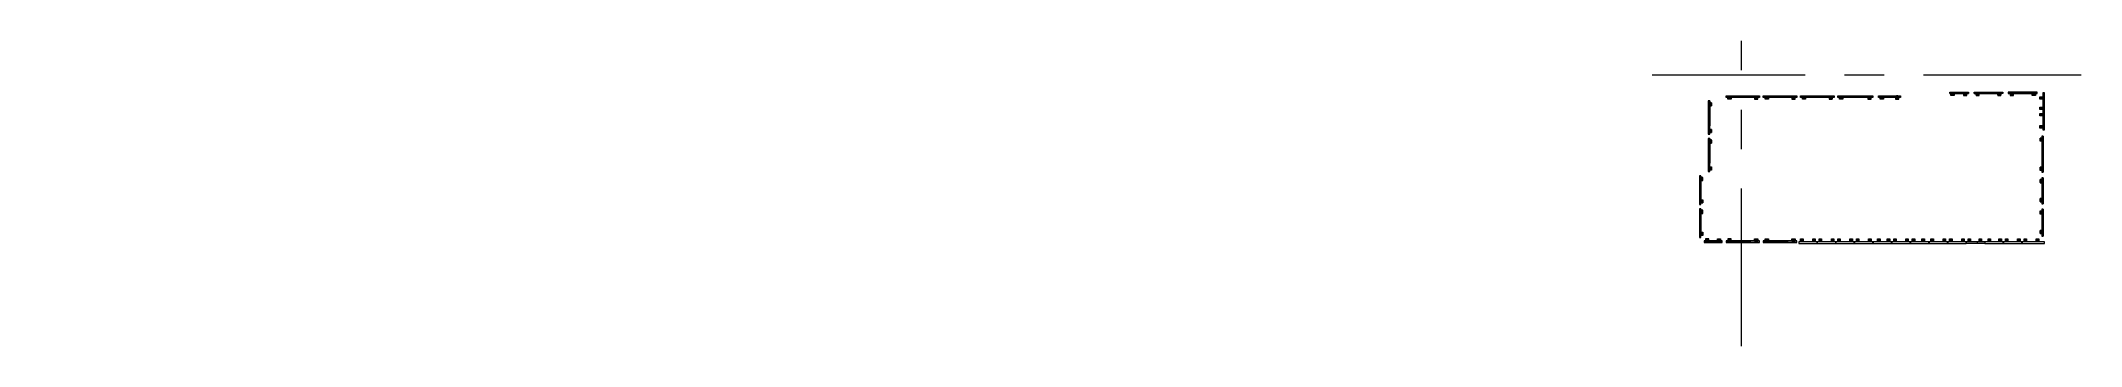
# Model space of a CAD drawing. Header units: millimetres. Extents: x 663313 to 1226001, y 1431724 to 1620898.
# Drawn here: x 663471 to 663635.3, y 1524802.3 to 1524826.9 of the extents above; entities that cross this region are included whole.
import ezdxf

# ---------------------------------------------------------------- set-up
doc = ezdxf.new("R2010")
doc.units = ezdxf.units.MM
for name, pattern in [('Grid Line', [22.225, 12.7, -3.175, 3.175, -3.175]), ('XKITLINE00', [0]), ('XKITLINE02', [4, 2, -2])]:
    doc.linetypes.add(name, pattern=pattern)
for name, color, linetype, lineweight in [('Bolt', 7, 'Continuous', 0), ('Part', 7, 'Continuous', 0), ('S-GRID', 7, 'Continuous', 9)]:
    doc.layers.add(name, color=color, linetype=linetype, lineweight=lineweight)
doc.layers.add('DIM', color=7, linetype='Continuous')

# ---------------------------------------------------------------- blocks, each defined once
blk = doc.blocks.new('*A36932')
at = {"layer": 'Part', "color": 7, "linetype": 'XKITLINE02', "lineweight": 0}
for p, q in [((9.05302, 179.666644), (8.999687, 179.666644)), ((8.999687, 179.666644), (8.999687, 178.999977)), ((8.999687, 178.999977), (9.05302, 178.999977)), ((9.05302, 179.35331), (9.05302, 179.666644)), ((9.61302, 179.35331), (9.05302, 179.35331)), ((9.05302, 178.999977), (9.05302, 179.31331)), ((9.05302, 179.31331), (9.61302, 179.31331)), ((9.666353, 179.666644), (9.61302, 179.666644)), ((9.61302, 179.666644), (9.61302, 179.35331)), ((9.61302, 179.31331), (9.61302, 178.999977)), ((9.61302, 178.999977), (9.666353, 178.999977)), ((9.666353, 178.999977), (9.666353, 179.666644))]:
    blk.add_line(p, q, dxfattribs=at)
blk = doc.blocks.new('*A37033')
at = {"layer": 'Part', "color": 7, "linetype": 'XKITLINE02', "lineweight": 0}
for p, q in [((9.05302, 185.999977), (8.999687, 185.999977)), ((8.999687, 185.999977), (8.999687, 185.33331)), ((8.999687, 185.33331), (9.05302, 185.33331)), ((9.05302, 185.686644), (9.05302, 185.999977)), ((9.61302, 185.686644), (9.05302, 185.686644)), ((9.05302, 185.33331), (9.05302, 185.646644)), ((9.05302, 185.646644), (9.61302, 185.646644)), ((9.666353, 185.999977), (9.61302, 185.999977)), ((9.61302, 185.999977), (9.61302, 185.686644)), ((9.61302, 185.646644), (9.61302, 185.33331)), ((9.61302, 185.33331), (9.666353, 185.33331)), ((9.666353, 185.33331), (9.666353, 185.999977))]:
    blk.add_line(p, q, dxfattribs=at)
blk = doc.blocks.new('*A37134')
at = {"layer": 'Part', "color": 7, "linetype": 'XKITLINE02', "lineweight": 0}
for p, q in [((9.05302, 159.666644), (8.999687, 159.666644)), ((8.999687, 159.666644), (8.999687, 158.999977)), ((8.999687, 158.999977), (9.05302, 158.999977)), ((9.05302, 159.35331), (9.05302, 159.666644)), ((9.61302, 159.35331), (9.05302, 159.35331)), ((9.05302, 158.999977), (9.05302, 159.31331)), ((9.05302, 159.31331), (9.61302, 159.31331)), ((9.666353, 159.666644), (9.61302, 159.666644)), ((9.61302, 159.666644), (9.61302, 159.35331)), ((9.61302, 159.31331), (9.61302, 158.999977)), ((9.61302, 158.999977), (9.666353, 158.999977)), ((9.666353, 158.999977), (9.666353, 159.666644))]:
    blk.add_line(p, q, dxfattribs=at)
blk = doc.blocks.new('*A37235')
at = {"layer": 'Part', "color": 7, "linetype": 'XKITLINE02', "lineweight": 0}
for p, q in [((9.05302, 173.999977), (8.999687, 173.999977)), ((8.999687, 173.999977), (8.999687, 173.33331)), ((8.999687, 173.33331), (9.05302, 173.33331)), ((9.05302, 173.686644), (9.05302, 173.999977)), ((9.61302, 173.686644), (9.05302, 173.686644)), ((9.05302, 173.33331), (9.05302, 173.646644)), ((9.05302, 173.646644), (9.61302, 173.646644)), ((9.666353, 173.999977), (9.61302, 173.999977)), ((9.61302, 173.999977), (9.61302, 173.686644)), ((9.61302, 173.646644), (9.61302, 173.33331)), ((9.61302, 173.33331), (9.666353, 173.33331)), ((9.666353, 173.33331), (9.666353, 173.999977))]:
    blk.add_line(p, q, dxfattribs=at)
blk = doc.blocks.new('*A40136')
at = {"layer": 'Part', "color": 7, "linetype": 'XKITLINE02', "lineweight": 0}
for p, q in [((8.73302, 158.466644), (8.73302, 160.199977)), ((8.73302, 160.199977), (9.93302, 160.199977)), ((8.866353, 160.066644), (8.73302, 160.199977)), ((8.866353, 158.579977), (8.73302, 158.466644)), ((9.93302, 158.466644), (8.73302, 158.466644)), ((9.799687, 160.066644), (8.866353, 160.066644)), ((8.866353, 160.066644), (8.866353, 158.579977)), ((8.866353, 158.579977), (9.799687, 158.579977)), ((9.799687, 160.066644), (9.93302, 160.199977)), ((9.799687, 160.066644), (9.799687, 158.579977)), ((9.799687, 158.579977), (9.93302, 158.466644)), ((9.93302, 160.199977), (9.93302, 158.466644))]:
    blk.add_line(p, q, dxfattribs=at)
blk = doc.blocks.new('*A40237')
at = {"layer": 'Bolt', "color": 7, "linetype": 'XKITLINE00', "lineweight": 0}
for p, q in [((9.239687, 159.93331), (9.301847, 159.93331)), ((9.239687, 158.73331), (9.301847, 158.73331)), ((9.33302, 160.026644), (9.33302, 159.964484)), ((9.33302, 159.839977), (9.33302, 159.902137)), ((9.33302, 158.826644), (9.33302, 158.764484)), ((9.33302, 158.639977), (9.33302, 158.702137)), ((9.426353, 159.93331), (9.364193, 159.93331)), ((9.426353, 158.73331), (9.364193, 158.73331))]:
    blk.add_line(p, q, dxfattribs=at)
blk = doc.blocks.new('*A40338')
at = {"layer": 'Bolt', "color": 7, "linetype": 'XKITLINE00', "lineweight": 0}
for p, q in [((9.239687, 159.93331), (9.301847, 159.93331)), ((9.239687, 158.73331), (9.301847, 158.73331)), ((9.33302, 160.026644), (9.33302, 159.964484)), ((9.33302, 159.839977), (9.33302, 159.902137)), ((9.33302, 158.826644), (9.33302, 158.764484)), ((9.33302, 158.639977), (9.33302, 158.702137)), ((9.426353, 159.93331), (9.364193, 159.93331)), ((9.426353, 158.73331), (9.364193, 158.73331))]:
    blk.add_line(p, q, dxfattribs=at)
blk = doc.blocks.new('*A40839')
at = {"layer": 'Bolt', "color": 7, "linetype": 'XKITLINE00', "lineweight": 0}
for p, q in [((9.239687, 159.93331), (9.301847, 159.93331)), ((9.239687, 158.73331), (9.301847, 158.73331)), ((9.33302, 160.026644), (9.33302, 159.964484)), ((9.33302, 159.839977), (9.33302, 159.902137)), ((9.33302, 158.826644), (9.33302, 158.764484)), ((9.33302, 158.639977), (9.33302, 158.702137)), ((9.426353, 159.93331), (9.364193, 159.93331)), ((9.426353, 158.73331), (9.364193, 158.73331))]:
    blk.add_line(p, q, dxfattribs=at)
blk = doc.blocks.new('*A41440')
at = {"layer": 'Bolt', "color": 7, "linetype": 'XKITLINE00', "lineweight": 0}
for p, q in [((9.239687, 159.93331), (9.301847, 159.93331)), ((9.239687, 158.73331), (9.301847, 158.73331)), ((9.33302, 160.026644), (9.33302, 159.964484)), ((9.33302, 159.839977), (9.33302, 159.902137)), ((9.33302, 158.826644), (9.33302, 158.764484)), ((9.33302, 158.639977), (9.33302, 158.702137)), ((9.426353, 159.93331), (9.364193, 159.93331)), ((9.426353, 158.73331), (9.364193, 158.73331))]:
    blk.add_line(p, q, dxfattribs=at)
blk = doc.blocks.new('*A57641')
at = {"layer": 'Part', "color": 7, "linetype": 'XKITLINE02', "lineweight": 0}
for p, q in [((9.05302, 153.999977), (8.999687, 153.999977)), ((8.999687, 153.999977), (8.999687, 153.33331)), ((9.05302, 153.686644), (9.05302, 153.999977)), ((9.61302, 153.686644), (9.05302, 153.686644)), ((9.05302, 153.33331), (9.05302, 153.646644)), ((9.05302, 153.646644), (9.61302, 153.646644)), ((9.666353, 153.999977), (9.61302, 153.999977)), ((9.61302, 153.999977), (9.61302, 153.686644)), ((9.61302, 153.646644), (9.61302, 153.33331)), ((9.666353, 153.33331), (9.666353, 153.999977)), ((8.999687, 153.33331), (9.05302, 153.33331)), ((9.61302, 153.33331), (9.666353, 153.33331))]:
    blk.add_line(p, q, dxfattribs=at)
blk = doc.blocks.new('*A57742')
at = {"layer": 'Part', "color": 7, "linetype": 'XKITLINE02', "lineweight": 0}
for p, q in [((9.05302, 139.666644), (8.999687, 139.666644)), ((8.999687, 139.666644), (8.999687, 138.999977)), ((8.999687, 138.999977), (9.05302, 138.999977)), ((9.05302, 139.35331), (9.05302, 139.666644)), ((9.61302, 139.35331), (9.05302, 139.35331)), ((9.05302, 138.999977), (9.05302, 139.31331)), ((9.05302, 139.31331), (9.61302, 139.31331)), ((9.666353, 139.666644), (9.61302, 139.666644)), ((9.61302, 139.666644), (9.61302, 139.35331)), ((9.61302, 139.31331), (9.61302, 138.999977)), ((9.61302, 138.999977), (9.666353, 138.999977)), ((9.666353, 138.999977), (9.666353, 139.666644))]:
    blk.add_line(p, q, dxfattribs=at)
blk = doc.blocks.new('*A76443')
at = {"layer": 'Part', "color": 7, "linetype": 'XKITLINE02', "lineweight": 0}
for p, q in [((31.100037, 6.626674), (31.100037, 6.680008)), ((31.100037, 6.680008), (31.766703, 6.680008)), ((31.41337, 6.626674), (31.100037, 6.626674)), ((31.100037, 6.013341), (31.100037, 6.066674)), ((31.100037, 6.066674), (31.41337, 6.066674)), ((31.766703, 6.013341), (31.100037, 6.013341)), ((31.41337, 6.066674), (31.41337, 6.626674)), ((31.766703, 6.626674), (31.45337, 6.626674)), ((31.45337, 6.626674), (31.45337, 6.066674)), ((31.45337, 6.066674), (31.766703, 6.066674)), ((31.766703, 6.680008), (31.766703, 6.626674)), ((31.766703, 6.066674), (31.766703, 6.013341))]:
    blk.add_line(p, q, dxfattribs=at)
blk = doc.blocks.new('*A79544')
at = {"layer": 'Part', "color": 7, "linetype": 'XKITLINE02', "lineweight": 0}
for p, q in [((14.353353, 6.013333), (14.313353, 6.013333)), ((14.313353, 6.013333), (14.313353, 5.213333)), ((14.313353, 5.813333), (14.353353, 5.813333)), ((14.313353, 5.213333), (14.353353, 5.213333)), ((14.353353, 6.013333), (14.353353, 5.213333))]:
    blk.add_line(p, q, dxfattribs=at)
blk = doc.blocks.new('*A79645')
at = {"layer": 'Part', "color": 7, "linetype": 'XKITLINE02', "lineweight": 0}
for p, q in [((14.000019, 5.213333), (14.000019, 6.013333)), ((14.000019, 6.013333), (14.666686, 6.013333)), ((14.666686, 5.973333), (14.000019, 5.973333)), ((14.666686, 5.213333), (14.000019, 5.213333)), ((14.666686, 6.013333), (14.666686, 5.213333))]:
    blk.add_line(p, q, dxfattribs=at)
blk = doc.blocks.new('*A79746')
at = {"layer": 'Bolt', "color": 7, "linetype": 'XKITLINE00', "lineweight": 0}
for p, q in [((14.040019, 5.613333), (14.102179, 5.613333)), ((14.133353, 5.706667), (14.133353, 5.644507)), ((14.133353, 5.52), (14.133353, 5.58216)), ((14.226686, 5.613333), (14.164526, 5.613333)), ((14.440019, 5.613333), (14.502179, 5.613333)), ((14.533353, 5.706667), (14.533353, 5.644507)), ((14.533353, 5.52), (14.533353, 5.58216)), ((14.626686, 5.613333), (14.564526, 5.613333))]:
    blk.add_line(p, q, dxfattribs=at)
blk = doc.blocks.new('*A80047')
at = {"layer": 'Bolt', "color": 7, "linetype": 'XKITLINE00', "lineweight": 0}
for p, q in [((14.040019, 5.613333), (14.102179, 5.613333)), ((14.133353, 5.706667), (14.133353, 5.644507)), ((14.133353, 5.52), (14.133353, 5.58216)), ((14.226686, 5.613333), (14.164526, 5.613333)), ((14.440019, 5.613333), (14.502179, 5.613333)), ((14.533353, 5.706667), (14.533353, 5.644507)), ((14.533353, 5.52), (14.533353, 5.58216)), ((14.626686, 5.613333), (14.564526, 5.613333))]:
    blk.add_line(p, q, dxfattribs=at)
blk = doc.blocks.new('*A80348')
at = {"layer": 'Bolt', "color": 7, "linetype": 'XKITLINE00', "lineweight": 0}
for p, q in [((14.040019, 5.613333), (14.102179, 5.613333)), ((14.133353, 5.706667), (14.133353, 5.644507)), ((14.133353, 5.52), (14.133353, 5.58216)), ((14.226686, 5.613333), (14.164526, 5.613333)), ((14.440019, 5.613333), (14.502179, 5.613333)), ((14.533353, 5.706667), (14.533353, 5.644507)), ((14.533353, 5.52), (14.533353, 5.58216)), ((14.626686, 5.613333), (14.564526, 5.613333))]:
    blk.add_line(p, q, dxfattribs=at)
blk = doc.blocks.new('*A80549')
at = {"layer": 'Part', "color": 7, "linetype": 'XKITLINE02', "lineweight": 0}
for p, q in [((14.353353, 6.146652), (14.353353, 6.546652)), ((14.753353, 6.546652), (14.353353, 6.546652)), ((14.753353, 6.146652), (14.353353, 6.146652)), ((14.386686, 6.146652), (14.386686, 6.546652)), ((14.753353, 6.146652), (14.753353, 6.546652))]:
    blk.add_line(p, q, dxfattribs=at)
blk = doc.blocks.new('*A80650')
at = {"layer": 'Part', "color": 7, "linetype": 'XKITLINE02', "lineweight": 0}
for p, q in [((13.466686, 5.746674), (13.466686, 6.946674)), ((13.466686, 6.946674), (15.200019, 6.946674)), ((13.466686, 6.946674), (13.600019, 6.813341)), ((13.466686, 5.746674), (13.600019, 5.880008)), ((15.200019, 5.746674), (13.466686, 5.746674)), ((13.600019, 6.813341), (15.086686, 6.813341)), ((13.600019, 6.813341), (13.600019, 5.880008)), ((13.600019, 5.880008), (15.086686, 5.880008)), ((15.086686, 6.813341), (15.200019, 6.946674)), ((15.086686, 5.880008), (15.086686, 6.813341)), ((15.086686, 5.880008), (15.200019, 5.746674)), ((15.200019, 6.946674), (15.200019, 5.746674))]:
    blk.add_line(p, q, dxfattribs=at)
blk = doc.blocks.new('*A80751')
at = {"layer": 'Bolt', "color": 7, "linetype": 'XKITLINE02', "lineweight": 0}
for p, q in [((14.439486, 6.346652), (14.153353, 6.346652)), ((14.353353, 6.393319), (14.313353, 6.393319)), ((14.353353, 6.299986), (14.313353, 6.299986)), ((14.386686, 6.393319), (14.353353, 6.393319)), ((14.386686, 6.299986), (14.353353, 6.299986))]:
    blk.add_line(p, q, dxfattribs=at)
blk = doc.blocks.new('*A80852')
at = {"layer": 'Bolt', "color": 7, "linetype": 'XKITLINE00', "lineweight": 0}
for p, q in [((13.640019, 6.346674), (13.702179, 6.346674)), ((13.733353, 6.440008), (13.733353, 6.377848)), ((13.733353, 6.253341), (13.733353, 6.315501)), ((13.826686, 6.346674), (13.764526, 6.346674)), ((14.840019, 6.346674), (14.902179, 6.346674)), ((14.933353, 6.440008), (14.933353, 6.377848)), ((14.933353, 6.253341), (14.933353, 6.315501)), ((15.026686, 6.346674), (14.964526, 6.346674))]:
    blk.add_line(p, q, dxfattribs=at)
blk = doc.blocks.new('*A81253')
at = {"layer": 'Bolt', "color": 7, "linetype": 'XKITLINE02', "lineweight": 0}
for p, q in [((14.439486, 6.346696), (14.153353, 6.346696)), ((14.353353, 6.393363), (14.313353, 6.393363)), ((14.353353, 6.300029), (14.313353, 6.300029)), ((14.386686, 6.393363), (14.353353, 6.393363)), ((14.386686, 6.300029), (14.353353, 6.300029))]:
    blk.add_line(p, q, dxfattribs=at)
blk = doc.blocks.new('*A81654')
at = {"layer": 'Bolt'}
for points in [[(14.2, 5.6), (14.2, 5.6), (14.2, 5.6), (14.2, 5.6), (14.2, 5.6), (14.2, 5.6), (14.1, 5.6), (14.1, 5.6), (14.1, 5.6), (14.1, 5.6), (14.1, 5.6), (14.1, 5.6), (14.1, 5.6), (14.1, 5.6), (14.1, 5.6), (14.1, 5.6), (14.1, 5.6), (14.1, 5.6), (14.1, 5.6), (14.1, 5.6), (14.1, 5.7), (14.1, 5.7), (14.1, 5.7), (14.1, 5.7), (14.1, 5.7), (14.2, 5.7), (14.2, 5.7), (14.2, 5.6), (14.2, 5.6), (14.2, 5.6), (14.2, 5.6), (14.2, 5.6)], [(14.6, 5.6), (14.6, 5.6), (14.6, 5.6), (14.6, 5.6), (14.6, 5.6), (14.6, 5.6), (14.5, 5.6), (14.5, 5.6), (14.5, 5.6), (14.5, 5.6), (14.5, 5.6), (14.5, 5.6), (14.5, 5.6), (14.5, 5.6), (14.5, 5.6), (14.5, 5.6), (14.5, 5.6), (14.5, 5.6), (14.5, 5.6), (14.5, 5.6), (14.5, 5.7), (14.5, 5.7), (14.5, 5.7), (14.5, 5.7), (14.5, 5.7), (14.6, 5.7), (14.6, 5.7), (14.6, 5.6), (14.6, 5.6), (14.6, 5.6), (14.6, 5.6), (14.6, 5.6)]]:
    blk.add_hatch(color=7, dxfattribs=at).paths.add_polyline_path(points, flags=17)
at = {"layer": 'Bolt', "color": 7, "linetype": 'XKITLINE00', "lineweight": 0}
for p, q in [((14.2, 5.6), (14, 5.6)), ((14.1, 5.7), (14.1, 5.5)), ((14.6, 5.6), (14.4, 5.6)), ((14.5, 5.7), (14.5, 5.5))]:
    blk.add_line(p, q, dxfattribs=at)
blk = doc.blocks.new('*A82055')
at = {"layer": 'Bolt', "color": 7, "linetype": 'XKITLINE02', "lineweight": 0}
for p, q in [((14.439486, 6.346696), (14.153353, 6.346696)), ((14.353353, 6.393363), (14.313353, 6.393363)), ((14.353353, 6.300029), (14.313353, 6.300029)), ((14.386686, 6.393363), (14.353353, 6.393363)), ((14.386686, 6.300029), (14.353353, 6.300029))]:
    blk.add_line(p, q, dxfattribs=at)
blk = doc.blocks.new('*A82456')
at = {"layer": 'Part', "color": 7, "linetype": 'XKITLINE02', "lineweight": 0}
for p, q in [((14.000019, 6.680008), (14.666686, 6.680008)), ((14.000019, 6.626674), (14.000019, 6.680008)), ((14.313353, 6.626674), (14.000019, 6.626674)), ((14.000019, 6.013341), (14.000019, 6.066674)), ((14.000019, 6.066674), (14.313353, 6.066674)), ((14.666686, 6.013341), (14.000019, 6.013341)), ((14.313353, 6.066674), (14.313353, 6.626674)), ((14.666686, 6.626674), (14.353353, 6.626674)), ((14.353353, 6.626674), (14.353353, 6.066674)), ((14.353353, 6.066674), (14.666686, 6.066674)), ((14.666686, 6.680008), (14.666686, 6.626674)), ((14.666686, 6.066674), (14.666686, 6.013341))]:
    blk.add_line(p, q, dxfattribs=at)
blk = doc.blocks.new('*A88557')
at = {"layer": 'Part', "color": 7, "linetype": 'XKITLINE02', "lineweight": 0}
for p, q in [((24.786687, 6.013333), (24.746687, 6.013333)), ((24.746687, 6.013333), (24.746687, 5.213333)), ((24.746687, 5.813333), (24.786687, 5.813333)), ((24.746687, 5.213333), (24.786687, 5.213333)), ((24.786687, 6.013333), (24.786687, 5.213333))]:
    blk.add_line(p, q, dxfattribs=at)
blk = doc.blocks.new('*A88658')
at = {"layer": 'Part', "color": 7, "linetype": 'XKITLINE02', "lineweight": 0}
for p, q in [((24.433353, 5.213333), (24.433353, 6.013333)), ((24.433353, 6.013333), (25.10002, 6.013333)), ((25.10002, 5.973333), (24.433353, 5.973333)), ((25.10002, 5.213333), (24.433353, 5.213333)), ((25.10002, 6.013333), (25.10002, 5.213333))]:
    blk.add_line(p, q, dxfattribs=at)
blk = doc.blocks.new('*A88759')
at = {"layer": 'Bolt', "color": 7, "linetype": 'XKITLINE00', "lineweight": 0}
for p, q in [((24.473353, 5.613333), (24.535513, 5.613333)), ((24.566687, 5.706667), (24.566687, 5.644507)), ((24.566687, 5.52), (24.566687, 5.58216)), ((24.66002, 5.613333), (24.59786, 5.613333)), ((24.873353, 5.613333), (24.935513, 5.613333)), ((24.966687, 5.706667), (24.966687, 5.644507)), ((24.966687, 5.52), (24.966687, 5.58216)), ((25.06002, 5.613333), (24.99786, 5.613333))]:
    blk.add_line(p, q, dxfattribs=at)
blk = doc.blocks.new('*A89060')
at = {"layer": 'Bolt', "color": 7, "linetype": 'XKITLINE00', "lineweight": 0}
for p, q in [((24.473353, 5.613333), (24.535513, 5.613333)), ((24.566687, 5.706667), (24.566687, 5.644507)), ((24.566687, 5.52), (24.566687, 5.58216)), ((24.66002, 5.613333), (24.59786, 5.613333)), ((24.873353, 5.613333), (24.935513, 5.613333)), ((24.966687, 5.706667), (24.966687, 5.644507)), ((24.966687, 5.52), (24.966687, 5.58216)), ((25.06002, 5.613333), (24.99786, 5.613333))]:
    blk.add_line(p, q, dxfattribs=at)
blk = doc.blocks.new('*A89161')
at = {"layer": 'Bolt', "color": 7, "linetype": 'XKITLINE00', "lineweight": 0}
for p, q in [((31.140037, 5.613333), (31.202197, 5.613333)), ((31.23337, 5.706667), (31.23337, 5.644507)), ((31.23337, 5.52), (31.23337, 5.58216)), ((31.326703, 5.613333), (31.264543, 5.613333)), ((31.540037, 5.613333), (31.602197, 5.613333)), ((31.63337, 5.706667), (31.63337, 5.644507)), ((31.63337, 5.52), (31.63337, 5.58216)), ((31.726703, 5.613333), (31.664543, 5.613333))]:
    blk.add_line(p, q, dxfattribs=at)
blk = doc.blocks.new('*A89262')
at = {"layer": 'Part', "color": 7, "linetype": 'XKITLINE02', "lineweight": 0}
for p, q in [((31.100037, 5.213333), (31.100037, 6.013333)), ((31.100037, 6.013333), (31.766703, 6.013333)), ((31.766703, 5.973333), (31.100037, 5.973333)), ((31.766703, 5.213333), (31.100037, 5.213333)), ((31.766703, 6.013333), (31.766703, 5.213333))]:
    blk.add_line(p, q, dxfattribs=at)
blk = doc.blocks.new('*A89363')
at = {"layer": 'Part', "color": 7, "linetype": 'XKITLINE02', "lineweight": 0}
for p, q in [((31.45337, 6.013333), (31.41337, 6.013333)), ((31.41337, 6.013333), (31.41337, 5.213333)), ((31.41337, 5.813333), (31.45337, 5.813333)), ((31.41337, 5.213333), (31.45337, 5.213333)), ((31.45337, 6.013333), (31.45337, 5.213333))]:
    blk.add_line(p, q, dxfattribs=at)
blk = doc.blocks.new('*A89664')
at = {"layer": 'Bolt', "color": 7, "linetype": 'XKITLINE00', "lineweight": 0}
for p, q in [((31.140037, 5.613333), (31.202197, 5.613333)), ((31.23337, 5.706667), (31.23337, 5.644507)), ((31.23337, 5.52), (31.23337, 5.58216)), ((31.326703, 5.613333), (31.264543, 5.613333)), ((31.540037, 5.613333), (31.602197, 5.613333)), ((31.63337, 5.706667), (31.63337, 5.644507)), ((31.63337, 5.52), (31.63337, 5.58216)), ((31.726703, 5.613333), (31.664543, 5.613333))]:
    blk.add_line(p, q, dxfattribs=at)
blk = doc.blocks.new('*A89965')
at = {"layer": 'Bolt', "color": 7, "linetype": 'XKITLINE00', "lineweight": 0}
for p, q in [((24.473353, 5.613333), (24.535513, 5.613333)), ((24.566687, 5.706667), (24.566687, 5.644507)), ((24.566687, 5.52), (24.566687, 5.58216)), ((24.66002, 5.613333), (24.59786, 5.613333)), ((24.873353, 5.613333), (24.935513, 5.613333)), ((24.966687, 5.706667), (24.966687, 5.644507)), ((24.966687, 5.52), (24.966687, 5.58216)), ((25.06002, 5.613333), (24.99786, 5.613333))]:
    blk.add_line(p, q, dxfattribs=at)
blk = doc.blocks.new('*A90166')
at = {"layer": 'Part', "color": 7, "linetype": 'XKITLINE02', "lineweight": 0}
for p, q in [((24.786687, 6.146652), (24.786687, 6.546652)), ((25.186687, 6.546652), (24.786687, 6.546652)), ((25.186687, 6.146652), (24.786687, 6.146652)), ((24.82002, 6.146652), (24.82002, 6.546652)), ((25.186687, 6.146652), (25.186687, 6.546652))]:
    blk.add_line(p, q, dxfattribs=at)
blk = doc.blocks.new('*A90267')
at = {"layer": 'Part', "color": 7, "linetype": 'XKITLINE02', "lineweight": 0}
for p, q in [((23.90002, 5.746674), (23.90002, 6.946674)), ((23.90002, 6.946674), (25.633353, 6.946674)), ((23.90002, 6.946674), (24.033353, 6.813341)), ((23.90002, 5.746674), (24.033353, 5.880008)), ((25.633353, 5.746674), (23.90002, 5.746674)), ((24.033353, 6.813341), (25.52002, 6.813341)), ((24.033353, 6.813341), (24.033353, 5.880008)), ((24.033353, 5.880008), (25.52002, 5.880008)), ((25.52002, 6.813341), (25.633353, 6.946674)), ((25.52002, 5.880008), (25.52002, 6.813341)), ((25.52002, 5.880008), (25.633353, 5.746674)), ((25.633353, 6.946674), (25.633353, 5.746674))]:
    blk.add_line(p, q, dxfattribs=at)
blk = doc.blocks.new('*A90368')
at = {"layer": 'Bolt', "color": 7, "linetype": 'XKITLINE02', "lineweight": 0}
for p, q in [((24.87282, 6.346652), (24.586687, 6.346652)), ((24.786687, 6.393319), (24.746687, 6.393319)), ((24.786687, 6.299986), (24.746687, 6.299986)), ((24.82002, 6.393319), (24.786687, 6.393319)), ((24.82002, 6.299986), (24.786687, 6.299986))]:
    blk.add_line(p, q, dxfattribs=at)
blk = doc.blocks.new('*A90469')
at = {"layer": 'Bolt', "color": 7, "linetype": 'XKITLINE00', "lineweight": 0}
for p, q in [((24.073353, 6.346674), (24.135513, 6.346674)), ((24.166687, 6.440008), (24.166687, 6.377848)), ((24.166687, 6.253341), (24.166687, 6.315501)), ((24.26002, 6.346674), (24.19786, 6.346674)), ((25.273353, 6.346674), (25.335513, 6.346674)), ((25.366687, 6.440008), (25.366687, 6.377848)), ((25.366687, 6.253341), (25.366687, 6.315501)), ((25.46002, 6.346674), (25.39786, 6.346674))]:
    blk.add_line(p, q, dxfattribs=at)
blk = doc.blocks.new('*A90870')
at = {"layer": 'Bolt', "color": 7, "linetype": 'XKITLINE02', "lineweight": 0}
for p, q in [((24.87282, 6.346696), (24.586687, 6.346696)), ((24.786687, 6.393363), (24.746687, 6.393363)), ((24.786687, 6.300029), (24.746687, 6.300029)), ((24.82002, 6.393363), (24.786687, 6.393363)), ((24.82002, 6.300029), (24.786687, 6.300029))]:
    blk.add_line(p, q, dxfattribs=at)
blk = doc.blocks.new('*A90971')
at = {"layer": 'Bolt', "color": 7, "linetype": 'XKITLINE00', "lineweight": 0}
for p, q in [((24.073353, 6.346674), (24.135513, 6.346674)), ((24.166687, 6.440008), (24.166687, 6.377848)), ((24.166687, 6.253341), (24.166687, 6.315501)), ((24.26002, 6.346674), (24.19786, 6.346674)), ((25.273353, 6.346674), (25.335513, 6.346674)), ((25.366687, 6.440008), (25.366687, 6.377848)), ((25.366687, 6.253341), (25.366687, 6.315501)), ((25.46002, 6.346674), (25.39786, 6.346674))]:
    blk.add_line(p, q, dxfattribs=at)
blk = doc.blocks.new('*A91272')
at = {"layer": 'Bolt'}
for points in [[(24.6, 5.6), (24.6, 5.6), (24.6, 5.6), (24.6, 5.6), (24.6, 5.6), (24.6, 5.6), (24.6, 5.6), (24.6, 5.6), (24.6, 5.6), (24.5, 5.6), (24.5, 5.6), (24.5, 5.6), (24.5, 5.6), (24.5, 5.6), (24.5, 5.6), (24.5, 5.6), (24.5, 5.6), (24.5, 5.6), (24.5, 5.6), (24.5, 5.6), (24.5, 5.7), (24.5, 5.7), (24.6, 5.7), (24.6, 5.7), (24.6, 5.7), (24.6, 5.7), (24.6, 5.7), (24.6, 5.6), (24.6, 5.6), (24.6, 5.6), (24.6, 5.6), (24.6, 5.6)], [(25, 5.6), (25, 5.6), (25, 5.6), (25, 5.6), (25, 5.6), (25, 5.6), (25, 5.6), (25, 5.6), (25, 5.6), (24.9, 5.6), (24.9, 5.6), (24.9, 5.6), (24.9, 5.6), (24.9, 5.6), (24.9, 5.6), (24.9, 5.6), (24.9, 5.6), (24.9, 5.6), (24.9, 5.6), (24.9, 5.6), (24.9, 5.7), (24.9, 5.7), (25, 5.7), (25, 5.7), (25, 5.7), (25, 5.7), (25, 5.7), (25, 5.6), (25, 5.6), (25, 5.6), (25, 5.6), (25, 5.6)]]:
    blk.add_hatch(color=7, dxfattribs=at).paths.add_polyline_path(points, flags=17)
at = {"layer": 'Bolt', "color": 7, "linetype": 'XKITLINE00', "lineweight": 0}
for p, q in [((24.7, 5.6), (24.5, 5.6)), ((24.6, 5.7), (24.6, 5.5)), ((25.1, 5.6), (24.9, 5.6)), ((25, 5.7), (25, 5.5))]:
    blk.add_line(p, q, dxfattribs=at)
blk = doc.blocks.new('*A91573')
at = {"layer": 'Bolt', "color": 7, "linetype": 'XKITLINE00', "lineweight": 0}
for p, q in [((31.140037, 5.613333), (31.202197, 5.613333)), ((31.23337, 5.706667), (31.23337, 5.644507)), ((31.23337, 5.52), (31.23337, 5.58216)), ((31.326703, 5.613333), (31.264543, 5.613333)), ((31.540037, 5.613333), (31.602197, 5.613333)), ((31.63337, 5.706667), (31.63337, 5.644507)), ((31.63337, 5.52), (31.63337, 5.58216)), ((31.726703, 5.613333), (31.664543, 5.613333))]:
    blk.add_line(p, q, dxfattribs=at)
blk = doc.blocks.new('*A91674')
at = {"layer": 'Bolt', "color": 7, "linetype": 'XKITLINE00', "lineweight": 0}
for p, q in [((30.740037, 6.346674), (30.802197, 6.346674)), ((30.83337, 6.440008), (30.83337, 6.377848)), ((30.83337, 6.253341), (30.83337, 6.315501)), ((30.926703, 6.346674), (30.864543, 6.346674)), ((31.940037, 6.346674), (32.002197, 6.346674)), ((32.03337, 6.440008), (32.03337, 6.377848)), ((32.03337, 6.253341), (32.03337, 6.315501)), ((32.126703, 6.346674), (32.064543, 6.346674))]:
    blk.add_line(p, q, dxfattribs=at)
blk = doc.blocks.new('*A91775')
at = {"layer": 'Bolt', "color": 7, "linetype": 'XKITLINE02', "lineweight": 0}
for p, q in [((31.539503, 6.346696), (31.25337, 6.346696)), ((31.45337, 6.393363), (31.41337, 6.393363)), ((31.45337, 6.300029), (31.41337, 6.300029)), ((31.486703, 6.393363), (31.45337, 6.393363)), ((31.486703, 6.300029), (31.45337, 6.300029))]:
    blk.add_line(p, q, dxfattribs=at)
blk = doc.blocks.new('*A91876')
at = {"layer": 'Part', "color": 7, "linetype": 'XKITLINE02', "lineweight": 0}
for p, q in [((32.300037, 6.946674), (30.566703, 6.946674)), ((30.566703, 6.946674), (30.566703, 5.746674)), ((30.700037, 6.813341), (30.566703, 6.946674)), ((30.566703, 5.746674), (30.700037, 5.880008)), ((30.566703, 5.746674), (32.300037, 5.746674)), ((30.700037, 5.880008), (30.700037, 6.813341)), ((30.700037, 6.813341), (32.186703, 6.813341)), ((30.700037, 5.880008), (32.186703, 5.880008)), ((32.186703, 6.813341), (32.300037, 6.946674)), ((32.186703, 6.813341), (32.186703, 5.880008)), ((32.186703, 5.880008), (32.300037, 5.746674)), ((32.300037, 5.746674), (32.300037, 6.946674))]:
    blk.add_line(p, q, dxfattribs=at)
blk = doc.blocks.new('*A91977')
at = {"layer": 'Part', "color": 7, "linetype": 'XKITLINE02', "lineweight": 0}
for p, q in [((31.85337, 6.546696), (31.45337, 6.546696)), ((31.45337, 6.546696), (31.45337, 6.146696)), ((31.85337, 6.146696), (31.45337, 6.146696)), ((31.486703, 6.146696), (31.486703, 6.546696)), ((31.85337, 6.546696), (31.85337, 6.146696))]:
    blk.add_line(p, q, dxfattribs=at)
blk = doc.blocks.new('*A92178')
at = {"layer": 'Bolt', "color": 7, "linetype": 'XKITLINE00', "lineweight": 0}
for p, q in [((30.740037, 6.346674), (30.802197, 6.346674)), ((30.83337, 6.440008), (30.83337, 6.377848)), ((30.83337, 6.253341), (30.83337, 6.315501)), ((30.926703, 6.346674), (30.864543, 6.346674)), ((31.940037, 6.346674), (32.002197, 6.346674)), ((32.03337, 6.440008), (32.03337, 6.377848)), ((32.03337, 6.253341), (32.03337, 6.315501)), ((32.126703, 6.346674), (32.064543, 6.346674))]:
    blk.add_line(p, q, dxfattribs=at)
blk = doc.blocks.new('*A92279')
at = {"layer": 'Bolt', "color": 7, "linetype": 'XKITLINE02', "lineweight": 0}
for p, q in [((31.539503, 6.346652), (31.25337, 6.346652)), ((31.45337, 6.393319), (31.41337, 6.393319)), ((31.45337, 6.299986), (31.41337, 6.299986)), ((31.486703, 6.393319), (31.45337, 6.393319)), ((31.486703, 6.299986), (31.45337, 6.299986))]:
    blk.add_line(p, q, dxfattribs=at)
blk = doc.blocks.new('*A92880')
at = {"layer": 'Bolt'}
for points in [[(31.3, 5.6), (31.3, 5.6), (31.3, 5.6), (31.3, 5.6), (31.3, 5.6), (31.3, 5.6), (31.2, 5.6), (31.2, 5.6), (31.2, 5.6), (31.2, 5.6), (31.2, 5.6), (31.2, 5.6), (31.2, 5.6), (31.2, 5.6), (31.2, 5.6), (31.2, 5.6), (31.2, 5.6), (31.2, 5.6), (31.2, 5.6), (31.2, 5.6), (31.2, 5.7), (31.2, 5.7), (31.2, 5.7), (31.2, 5.7), (31.2, 5.7), (31.3, 5.7), (31.3, 5.7), (31.3, 5.6), (31.3, 5.6), (31.3, 5.6), (31.3, 5.6), (31.3, 5.6)], [(31.7, 5.6), (31.7, 5.6), (31.7, 5.6), (31.7, 5.6), (31.7, 5.6), (31.7, 5.6), (31.6, 5.6), (31.6, 5.6), (31.6, 5.6), (31.6, 5.6), (31.6, 5.6), (31.6, 5.6), (31.6, 5.6), (31.6, 5.6), (31.6, 5.6), (31.6, 5.6), (31.6, 5.6), (31.6, 5.6), (31.6, 5.6), (31.6, 5.6), (31.6, 5.7), (31.6, 5.7), (31.6, 5.7), (31.6, 5.7), (31.6, 5.7), (31.7, 5.7), (31.7, 5.7), (31.7, 5.6), (31.7, 5.6), (31.7, 5.6), (31.7, 5.6), (31.7, 5.6)]]:
    blk.add_hatch(color=7, dxfattribs=at).paths.add_polyline_path(points, flags=17)
at = {"layer": 'Bolt', "color": 7, "linetype": 'XKITLINE00', "lineweight": 0}
for p, q in [((31.3, 5.6), (31.1, 5.6)), ((31.2, 5.7), (31.2, 5.5)), ((31.7, 5.6), (31.5, 5.6)), ((31.6, 5.7), (31.6, 5.5))]:
    blk.add_line(p, q, dxfattribs=at)
blk = doc.blocks.new('*A93281')
at = {"layer": 'Bolt', "color": 7, "linetype": 'XKITLINE02', "lineweight": 0}
for p, q in [((24.87282, 6.346696), (24.586687, 6.346696)), ((24.786687, 6.393363), (24.746687, 6.393363)), ((24.786687, 6.300029), (24.746687, 6.300029)), ((24.82002, 6.393363), (24.786687, 6.393363)), ((24.82002, 6.300029), (24.786687, 6.300029))]:
    blk.add_line(p, q, dxfattribs=at)
blk = doc.blocks.new('*A93382')
at = {"layer": 'Bolt', "color": 7, "linetype": 'XKITLINE00', "lineweight": 0}
for p, q in [((24.073353, 6.346674), (24.135513, 6.346674)), ((24.166687, 6.440008), (24.166687, 6.377848)), ((24.166687, 6.253341), (24.166687, 6.315501)), ((24.26002, 6.346674), (24.19786, 6.346674)), ((25.273353, 6.346674), (25.335513, 6.346674)), ((25.366687, 6.440008), (25.366687, 6.377848)), ((25.366687, 6.253341), (25.366687, 6.315501)), ((25.46002, 6.346674), (25.39786, 6.346674))]:
    blk.add_line(p, q, dxfattribs=at)
blk = doc.blocks.new('*A93783')
at = {"layer": 'Bolt', "color": 7, "linetype": 'XKITLINE02', "lineweight": 0}
for p, q in [((31.539503, 6.346696), (31.25337, 6.346696)), ((31.45337, 6.393363), (31.41337, 6.393363)), ((31.45337, 6.300029), (31.41337, 6.300029)), ((31.486703, 6.393363), (31.45337, 6.393363)), ((31.486703, 6.300029), (31.45337, 6.300029))]:
    blk.add_line(p, q, dxfattribs=at)
blk = doc.blocks.new('*A93884')
at = {"layer": 'Bolt', "color": 7, "linetype": 'XKITLINE00', "lineweight": 0}
for p, q in [((30.740037, 6.346674), (30.802197, 6.346674)), ((30.83337, 6.440008), (30.83337, 6.377848)), ((30.83337, 6.253341), (30.83337, 6.315501)), ((30.926703, 6.346674), (30.864543, 6.346674)), ((31.940037, 6.346674), (32.002197, 6.346674)), ((32.03337, 6.440008), (32.03337, 6.377848)), ((32.03337, 6.253341), (32.03337, 6.315501)), ((32.126703, 6.346674), (32.064543, 6.346674))]:
    blk.add_line(p, q, dxfattribs=at)
blk = doc.blocks.new('*A94085')
at = {"layer": 'Part', "color": 7, "linetype": 'XKITLINE02', "lineweight": 0}
for p, q in [((24.433353, 6.680008), (25.10002, 6.680008)), ((24.433353, 6.626674), (24.433353, 6.680008)), ((24.746687, 6.626674), (24.433353, 6.626674)), ((24.433353, 6.013341), (24.433353, 6.066674)), ((24.433353, 6.066674), (24.746687, 6.066674)), ((25.10002, 6.013341), (24.433353, 6.013341)), ((24.746687, 6.066674), (24.746687, 6.626674)), ((25.10002, 6.626674), (24.786687, 6.626674)), ((24.786687, 6.626674), (24.786687, 6.066674)), ((24.786687, 6.066674), (25.10002, 6.066674)), ((25.10002, 6.680008), (25.10002, 6.626674)), ((25.10002, 6.066674), (25.10002, 6.013341))]:
    blk.add_line(p, q, dxfattribs=at)
blk = doc.blocks.new('*A121486')
at = {"layer": 'Part', "color": 7, "linetype": 'XKITLINE02', "lineweight": 0}
for p, q in [((41.333354, 6.626674), (41.333354, 6.680008)), ((41.333354, 6.680008), (42.00002, 6.680008)), ((41.646687, 6.626674), (41.333354, 6.626674)), ((41.333354, 6.013341), (41.333354, 6.066674)), ((41.333354, 6.066674), (41.646687, 6.066674)), ((42.00002, 6.013341), (41.333354, 6.013341)), ((41.646687, 6.066674), (41.646687, 6.626674)), ((42.00002, 6.626674), (41.686687, 6.626674)), ((41.686687, 6.626674), (41.686687, 6.066674)), ((41.686687, 6.066674), (42.00002, 6.066674)), ((42.00002, 6.680008), (42.00002, 6.626674)), ((42.00002, 6.066674), (42.00002, 6.013341))]:
    blk.add_line(p, q, dxfattribs=at)
blk = doc.blocks.new('*A121587')
at = {"layer": 'Part', "color": 7, "linetype": 'XKITLINE02', "lineweight": 0}
for p, q in [((48.000037, 6.626674), (48.000037, 6.680008)), ((48.000037, 6.680008), (48.666704, 6.680008)), ((48.313371, 6.626674), (48.000037, 6.626674)), ((48.000037, 6.013341), (48.000037, 6.066674)), ((48.000037, 6.066674), (48.313371, 6.066674)), ((48.666704, 6.013341), (48.000037, 6.013341)), ((48.313371, 6.066674), (48.313371, 6.626674)), ((48.666704, 6.626674), (48.353371, 6.626674)), ((48.353371, 6.626674), (48.353371, 6.066674)), ((48.353371, 6.066674), (48.666704, 6.066674)), ((48.666704, 6.680008), (48.666704, 6.626674)), ((48.666704, 6.066674), (48.666704, 6.013341))]:
    blk.add_line(p, q, dxfattribs=at)
blk = doc.blocks.new('*A121888')
at = {"layer": 'Part', "color": 7, "linetype": 'XKITLINE02', "lineweight": 0}
for p, q in [((63.626687, 6.626674), (63.626687, 6.680008)), ((63.626687, 6.680008), (64.293353, 6.680008)), ((63.94002, 6.626674), (63.626687, 6.626674)), ((63.626687, 6.013341), (63.626687, 6.066674)), ((63.626687, 6.066674), (63.94002, 6.066674)), ((64.293353, 6.013341), (63.626687, 6.013341)), ((63.94002, 6.066674), (63.94002, 6.626674)), ((64.293353, 6.626674), (63.98002, 6.626674)), ((63.98002, 6.626674), (63.98002, 6.066674)), ((63.98002, 6.066674), (64.293353, 6.066674)), ((64.293353, 6.680008), (64.293353, 6.626674)), ((64.293353, 6.066674), (64.293353, 6.013341))]:
    blk.add_line(p, q, dxfattribs=at)
blk = doc.blocks.new('*A124289')
at = {"layer": 'Bolt', "color": 7, "linetype": 'XKITLINE00', "lineweight": 0}
for p, q in [((47.640037, 6.346674), (47.702197, 6.346674)), ((47.733371, 6.440008), (47.733371, 6.377848)), ((47.733371, 6.253341), (47.733371, 6.315501)), ((47.826704, 6.346674), (47.764544, 6.346674)), ((48.840037, 6.346674), (48.902197, 6.346674)), ((48.933371, 6.440008), (48.933371, 6.377848)), ((48.933371, 6.253341), (48.933371, 6.315501)), ((49.026704, 6.346674), (48.964544, 6.346674))]:
    blk.add_line(p, q, dxfattribs=at)
blk = doc.blocks.new('*A124390')
at = {"layer": 'Bolt', "color": 7, "linetype": 'XKITLINE02', "lineweight": 0}
for p, q in [((48.439504, 6.346652), (48.153371, 6.346652)), ((48.353371, 6.393319), (48.313371, 6.393319)), ((48.353371, 6.299986), (48.313371, 6.299986)), ((48.386704, 6.393319), (48.353371, 6.393319)), ((48.386704, 6.299986), (48.353371, 6.299986))]:
    blk.add_line(p, q, dxfattribs=at)
blk = doc.blocks.new('*A124491')
at = {"layer": 'Part', "color": 7, "linetype": 'XKITLINE02', "lineweight": 0}
for p, q in [((47.466704, 5.746674), (47.466704, 6.946674)), ((47.466704, 6.946674), (49.200037, 6.946674)), ((47.466704, 6.946674), (47.600037, 6.813341)), ((47.466704, 5.746674), (47.600037, 5.880008)), ((49.200037, 5.746674), (47.466704, 5.746674)), ((47.600037, 6.813341), (49.086704, 6.813341)), ((47.600037, 6.813341), (47.600037, 5.880008)), ((47.600037, 5.880008), (49.086704, 5.880008)), ((49.086704, 6.813341), (49.200037, 6.946674)), ((49.086704, 5.880008), (49.086704, 6.813341)), ((49.086704, 5.880008), (49.200037, 5.746674)), ((49.200037, 6.946674), (49.200037, 5.746674))]:
    blk.add_line(p, q, dxfattribs=at)
blk = doc.blocks.new('*A124592')
at = {"layer": 'Part', "color": 7, "linetype": 'XKITLINE02', "lineweight": 0}
for p, q in [((48.353371, 6.146652), (48.353371, 6.546652)), ((48.753371, 6.546652), (48.353371, 6.546652)), ((48.753371, 6.146652), (48.353371, 6.146652)), ((48.386704, 6.146652), (48.386704, 6.546652)), ((48.753371, 6.146652), (48.753371, 6.546652))]:
    blk.add_line(p, q, dxfattribs=at)
blk = doc.blocks.new('*A124793')
at = {"layer": 'Part', "color": 7, "linetype": 'XKITLINE02', "lineweight": 0}
for p, q in [((48.353371, 6.013333), (48.313371, 6.013333)), ((48.313371, 6.013333), (48.313371, 5.213333)), ((48.313371, 5.813333), (48.353371, 5.813333)), ((48.313371, 5.213333), (48.353371, 5.213333)), ((48.353371, 6.013333), (48.353371, 5.213333))]:
    blk.add_line(p, q, dxfattribs=at)
blk = doc.blocks.new('*A124894')
at = {"layer": 'Part', "color": 7, "linetype": 'XKITLINE02', "lineweight": 0}
for p, q in [((48.000037, 5.213333), (48.000037, 6.013333)), ((48.000037, 6.013333), (48.666704, 6.013333)), ((48.666704, 5.973333), (48.000037, 5.973333)), ((48.666704, 5.213333), (48.000037, 5.213333)), ((48.666704, 6.013333), (48.666704, 5.213333))]:
    blk.add_line(p, q, dxfattribs=at)
blk = doc.blocks.new('*A124995')
at = {"layer": 'Bolt', "color": 7, "linetype": 'XKITLINE00', "lineweight": 0}
for p, q in [((48.040037, 5.613333), (48.102197, 5.613333)), ((48.133371, 5.706667), (48.133371, 5.644507)), ((48.133371, 5.52), (48.133371, 5.58216)), ((48.226704, 5.613333), (48.164544, 5.613333)), ((48.440037, 5.613333), (48.502197, 5.613333)), ((48.533371, 5.706667), (48.533371, 5.644507)), ((48.533371, 5.52), (48.533371, 5.58216)), ((48.626704, 5.613333), (48.564544, 5.613333))]:
    blk.add_line(p, q, dxfattribs=at)
blk = doc.blocks.new('*A125096')
at = {"layer": 'Part', "color": 7, "linetype": 'XKITLINE02', "lineweight": 0}
for p, q in [((41.686687, 6.013333), (41.646687, 6.013333)), ((41.646687, 6.013333), (41.646687, 5.213333)), ((41.646687, 5.813333), (41.686687, 5.813333)), ((41.646687, 5.213333), (41.686687, 5.213333)), ((41.686687, 6.013333), (41.686687, 5.213333))]:
    blk.add_line(p, q, dxfattribs=at)
blk = doc.blocks.new('*A125197')
at = {"layer": 'Part', "color": 7, "linetype": 'XKITLINE02', "lineweight": 0}
for p, q in [((41.333354, 5.213333), (41.333354, 6.013333)), ((41.333354, 6.013333), (42.00002, 6.013333)), ((42.00002, 5.973333), (41.333354, 5.973333)), ((42.00002, 5.213333), (41.333354, 5.213333)), ((42.00002, 6.013333), (42.00002, 5.213333))]:
    blk.add_line(p, q, dxfattribs=at)
blk = doc.blocks.new('*A125298')
at = {"layer": 'Bolt', "color": 7, "linetype": 'XKITLINE00', "lineweight": 0}
for p, q in [((41.373354, 5.613333), (41.435514, 5.613333)), ((41.466687, 5.706667), (41.466687, 5.644507)), ((41.466687, 5.52), (41.466687, 5.58216)), ((41.56002, 5.613333), (41.49786, 5.613333)), ((41.773354, 5.613333), (41.835514, 5.613333)), ((41.866687, 5.706667), (41.866687, 5.644507)), ((41.866687, 5.52), (41.866687, 5.58216)), ((41.96002, 5.613333), (41.89786, 5.613333))]:
    blk.add_line(p, q, dxfattribs=at)
blk = doc.blocks.new('*A125599')
at = {"layer": 'Bolt', "color": 7, "linetype": 'XKITLINE00', "lineweight": 0}
for p, q in [((48.040037, 5.613333), (48.102197, 5.613333)), ((48.133371, 5.706667), (48.133371, 5.644507)), ((48.133371, 5.52), (48.133371, 5.58216)), ((48.226704, 5.613333), (48.164544, 5.613333)), ((48.440037, 5.613333), (48.502197, 5.613333)), ((48.533371, 5.706667), (48.533371, 5.644507)), ((48.533371, 5.52), (48.533371, 5.58216)), ((48.626704, 5.613333), (48.564544, 5.613333))]:
    blk.add_line(p, q, dxfattribs=at)
blk = doc.blocks.new('*A1258100')
at = {"layer": 'Bolt', "color": 7, "linetype": 'XKITLINE00', "lineweight": 0}
for p, q in [((41.373354, 5.613333), (41.435514, 5.613333)), ((41.466687, 5.706667), (41.466687, 5.644507)), ((41.466687, 5.52), (41.466687, 5.58216)), ((41.56002, 5.613333), (41.49786, 5.613333)), ((41.773354, 5.613333), (41.835514, 5.613333)), ((41.866687, 5.706667), (41.866687, 5.644507)), ((41.866687, 5.52), (41.866687, 5.58216)), ((41.96002, 5.613333), (41.89786, 5.613333))]:
    blk.add_line(p, q, dxfattribs=at)
blk = doc.blocks.new('*A1261101')
at = {"layer": 'Bolt', "color": 7, "linetype": 'XKITLINE00', "lineweight": 0}
for p, q in [((48.040037, 5.613333), (48.102197, 5.613333)), ((48.133371, 5.706667), (48.133371, 5.644507)), ((48.133371, 5.52), (48.133371, 5.58216)), ((48.226704, 5.613333), (48.164544, 5.613333)), ((48.440037, 5.613333), (48.502197, 5.613333)), ((48.533371, 5.706667), (48.533371, 5.644507)), ((48.533371, 5.52), (48.533371, 5.58216)), ((48.626704, 5.613333), (48.564544, 5.613333))]:
    blk.add_line(p, q, dxfattribs=at)
blk = doc.blocks.new('*A1264102')
at = {"layer": 'Bolt', "color": 7, "linetype": 'XKITLINE00', "lineweight": 0}
for p, q in [((41.373354, 5.613333), (41.435514, 5.613333)), ((41.466687, 5.706667), (41.466687, 5.644507)), ((41.466687, 5.52), (41.466687, 5.58216)), ((41.56002, 5.613333), (41.49786, 5.613333)), ((41.773354, 5.613333), (41.835514, 5.613333)), ((41.866687, 5.706667), (41.866687, 5.644507)), ((41.866687, 5.52), (41.866687, 5.58216)), ((41.96002, 5.613333), (41.89786, 5.613333))]:
    blk.add_line(p, q, dxfattribs=at)
blk = doc.blocks.new('*A1265103')
at = {"layer": 'Bolt', "color": 7, "linetype": 'XKITLINE00', "lineweight": 0}
for p, q in [((47.640037, 6.346674), (47.702197, 6.346674)), ((47.733371, 6.440008), (47.733371, 6.377848)), ((47.733371, 6.253341), (47.733371, 6.315501)), ((47.826704, 6.346674), (47.764544, 6.346674)), ((48.840037, 6.346674), (48.902197, 6.346674)), ((48.933371, 6.440008), (48.933371, 6.377848)), ((48.933371, 6.253341), (48.933371, 6.315501)), ((49.026704, 6.346674), (48.964544, 6.346674))]:
    blk.add_line(p, q, dxfattribs=at)
blk = doc.blocks.new('*A1266104')
at = {"layer": 'Bolt', "color": 7, "linetype": 'XKITLINE02', "lineweight": 0}
for p, q in [((48.439504, 6.346696), (48.153371, 6.346696)), ((48.353371, 6.393363), (48.313371, 6.393363)), ((48.353371, 6.300029), (48.313371, 6.300029)), ((48.386704, 6.393363), (48.353371, 6.393363)), ((48.386704, 6.300029), (48.353371, 6.300029))]:
    blk.add_line(p, q, dxfattribs=at)
blk = doc.blocks.new('*A1270105')
at = {"layer": 'Bolt', "color": 7, "linetype": 'XKITLINE00', "lineweight": 0}
for p, q in [((40.973354, 6.346674), (41.035514, 6.346674)), ((41.066687, 6.440008), (41.066687, 6.377848)), ((41.066687, 6.253341), (41.066687, 6.315501)), ((41.16002, 6.346674), (41.09786, 6.346674)), ((42.173354, 6.346674), (42.235514, 6.346674)), ((42.266687, 6.440008), (42.266687, 6.377848)), ((42.266687, 6.253341), (42.266687, 6.315501)), ((42.36002, 6.346674), (42.29786, 6.346674))]:
    blk.add_line(p, q, dxfattribs=at)
blk = doc.blocks.new('*A1271106')
at = {"layer": 'Bolt', "color": 7, "linetype": 'XKITLINE02', "lineweight": 0}
for p, q in [((41.77282, 6.346696), (41.486687, 6.346696)), ((41.686687, 6.393363), (41.646687, 6.393363)), ((41.686687, 6.300029), (41.646687, 6.300029)), ((41.72002, 6.393363), (41.686687, 6.393363)), ((41.72002, 6.300029), (41.686687, 6.300029))]:
    blk.add_line(p, q, dxfattribs=at)
blk = doc.blocks.new('*A1272107')
at = {"layer": 'Part', "color": 7, "linetype": 'XKITLINE02', "lineweight": 0}
for p, q in [((42.533354, 6.946674), (40.80002, 6.946674)), ((40.80002, 6.946674), (40.80002, 5.746674)), ((40.933354, 6.813341), (40.80002, 6.946674)), ((40.80002, 5.746674), (40.933354, 5.880008)), ((40.80002, 5.746674), (42.533354, 5.746674)), ((40.933354, 5.880008), (40.933354, 6.813341)), ((40.933354, 6.813341), (42.42002, 6.813341)), ((40.933354, 5.880008), (42.42002, 5.880008)), ((42.42002, 6.813341), (42.533354, 6.946674)), ((42.42002, 6.813341), (42.42002, 5.880008)), ((42.42002, 5.880008), (42.533354, 5.746674)), ((42.533354, 5.746674), (42.533354, 6.946674))]:
    blk.add_line(p, q, dxfattribs=at)
blk = doc.blocks.new('*A1273108')
at = {"layer": 'Part', "color": 7, "linetype": 'XKITLINE02', "lineweight": 0}
for p, q in [((42.086687, 6.546696), (41.686687, 6.546696)), ((41.686687, 6.546696), (41.686687, 6.146696)), ((42.086687, 6.146696), (41.686687, 6.146696)), ((41.72002, 6.146696), (41.72002, 6.546696)), ((42.086687, 6.546696), (42.086687, 6.146696))]:
    blk.add_line(p, q, dxfattribs=at)
blk = doc.blocks.new('*A1275109')
at = {"layer": 'Bolt', "color": 7, "linetype": 'XKITLINE00', "lineweight": 0}
for p, q in [((47.640037, 6.346674), (47.702197, 6.346674)), ((47.733371, 6.440008), (47.733371, 6.377848)), ((47.733371, 6.253341), (47.733371, 6.315501)), ((47.826704, 6.346674), (47.764544, 6.346674)), ((48.840037, 6.346674), (48.902197, 6.346674)), ((48.933371, 6.440008), (48.933371, 6.377848)), ((48.933371, 6.253341), (48.933371, 6.315501)), ((49.026704, 6.346674), (48.964544, 6.346674))]:
    blk.add_line(p, q, dxfattribs=at)
blk = doc.blocks.new('*A1276110')
at = {"layer": 'Bolt', "color": 7, "linetype": 'XKITLINE02', "lineweight": 0}
for p, q in [((48.439504, 6.346652), (48.153371, 6.346652)), ((48.353371, 6.393319), (48.313371, 6.393319)), ((48.353371, 6.299986), (48.313371, 6.299986)), ((48.386704, 6.393319), (48.353371, 6.393319)), ((48.386704, 6.299986), (48.353371, 6.299986))]:
    blk.add_line(p, q, dxfattribs=at)
blk = doc.blocks.new('*A1280111')
at = {"layer": 'Bolt', "color": 7, "linetype": 'XKITLINE00', "lineweight": 0}
for p, q in [((40.973354, 6.346674), (41.035514, 6.346674)), ((41.066687, 6.440008), (41.066687, 6.377848)), ((41.066687, 6.253341), (41.066687, 6.315501)), ((41.16002, 6.346674), (41.09786, 6.346674)), ((42.173354, 6.346674), (42.235514, 6.346674)), ((42.266687, 6.440008), (42.266687, 6.377848)), ((42.266687, 6.253341), (42.266687, 6.315501)), ((42.36002, 6.346674), (42.29786, 6.346674))]:
    blk.add_line(p, q, dxfattribs=at)
blk = doc.blocks.new('*A1281112')
at = {"layer": 'Bolt', "color": 7, "linetype": 'XKITLINE02', "lineweight": 0}
for p, q in [((41.77282, 6.346652), (41.486687, 6.346652)), ((41.686687, 6.393319), (41.646687, 6.393319)), ((41.686687, 6.299986), (41.646687, 6.299986)), ((41.72002, 6.393319), (41.686687, 6.393319)), ((41.72002, 6.299986), (41.686687, 6.299986))]:
    blk.add_line(p, q, dxfattribs=at)
blk = doc.blocks.new('*A1287113')
at = {"layer": 'Bolt'}
for points in [[(48.2, 5.6), (48.2, 5.6), (48.2, 5.6), (48.2, 5.6), (48.2, 5.6), (48.2, 5.6), (48.1, 5.6), (48.1, 5.6), (48.1, 5.6), (48.1, 5.6), (48.1, 5.6), (48.1, 5.6), (48.1, 5.6), (48.1, 5.6), (48.1, 5.6), (48.1, 5.6), (48.1, 5.6), (48.1, 5.6), (48.1, 5.6), (48.1, 5.6), (48.1, 5.7), (48.1, 5.7), (48.1, 5.7), (48.1, 5.7), (48.1, 5.7), (48.2, 5.7), (48.2, 5.7), (48.2, 5.6), (48.2, 5.6), (48.2, 5.6), (48.2, 5.6), (48.2, 5.6)], [(48.6, 5.6), (48.6, 5.6), (48.6, 5.6), (48.6, 5.6), (48.6, 5.6), (48.6, 5.6), (48.5, 5.6), (48.5, 5.6), (48.5, 5.6), (48.5, 5.6), (48.5, 5.6), (48.5, 5.6), (48.5, 5.6), (48.5, 5.6), (48.5, 5.6), (48.5, 5.6), (48.5, 5.6), (48.5, 5.6), (48.5, 5.6), (48.5, 5.6), (48.5, 5.7), (48.5, 5.7), (48.5, 5.7), (48.5, 5.7), (48.5, 5.7), (48.6, 5.7), (48.6, 5.7), (48.6, 5.6), (48.6, 5.6), (48.6, 5.6), (48.6, 5.6), (48.6, 5.6)]]:
    blk.add_hatch(color=7, dxfattribs=at).paths.add_polyline_path(points, flags=17)
at = {"layer": 'Bolt', "color": 7, "linetype": 'XKITLINE00', "lineweight": 0}
for p, q in [((48.2, 5.6), (48, 5.6)), ((48.1, 5.7), (48.1, 5.5)), ((48.6, 5.6), (48.4, 5.6)), ((48.5, 5.7), (48.5, 5.5))]:
    blk.add_line(p, q, dxfattribs=at)
blk = doc.blocks.new('*A1290114')
at = {"layer": 'Bolt'}
for points in [[(41.5, 5.6), (41.5, 5.6), (41.5, 5.6), (41.5, 5.6), (41.5, 5.6), (41.5, 5.6), (41.5, 5.6), (41.5, 5.6), (41.5, 5.6), (41.4, 5.6), (41.4, 5.6), (41.4, 5.6), (41.4, 5.6), (41.4, 5.6), (41.4, 5.6), (41.4, 5.6), (41.4, 5.6), (41.4, 5.6), (41.4, 5.6), (41.4, 5.6), (41.4, 5.7), (41.4, 5.7), (41.5, 5.7), (41.5, 5.7), (41.5, 5.7), (41.5, 5.7), (41.5, 5.7), (41.5, 5.6), (41.5, 5.6), (41.5, 5.6), (41.5, 5.6), (41.5, 5.6)], [(41.9, 5.6), (41.9, 5.6), (41.9, 5.6), (41.9, 5.6), (41.9, 5.6), (41.9, 5.6), (41.9, 5.6), (41.9, 5.6), (41.9, 5.6), (41.8, 5.6), (41.8, 5.6), (41.8, 5.6), (41.8, 5.6), (41.8, 5.6), (41.8, 5.6), (41.8, 5.6), (41.8, 5.6), (41.8, 5.6), (41.8, 5.6), (41.8, 5.6), (41.8, 5.7), (41.8, 5.7), (41.9, 5.7), (41.9, 5.7), (41.9, 5.7), (41.9, 5.7), (41.9, 5.7), (41.9, 5.6), (41.9, 5.6), (41.9, 5.6), (41.9, 5.6), (41.9, 5.6)]]:
    blk.add_hatch(color=7, dxfattribs=at).paths.add_polyline_path(points, flags=17)
at = {"layer": 'Bolt', "color": 7, "linetype": 'XKITLINE00', "lineweight": 0}
for p, q in [((41.6, 5.6), (41.4, 5.6)), ((41.5, 5.7), (41.5, 5.5)), ((42, 5.6), (41.8, 5.6)), ((41.9, 5.7), (41.9, 5.5))]:
    blk.add_line(p, q, dxfattribs=at)
blk = doc.blocks.new('*A1294115')
at = {"layer": 'Bolt', "color": 7, "linetype": 'XKITLINE02', "lineweight": 0}
for p, q in [((41.77282, 6.346696), (41.486687, 6.346696)), ((41.686687, 6.393363), (41.646687, 6.393363)), ((41.686687, 6.300029), (41.646687, 6.300029)), ((41.72002, 6.393363), (41.686687, 6.393363)), ((41.72002, 6.300029), (41.686687, 6.300029))]:
    blk.add_line(p, q, dxfattribs=at)
blk = doc.blocks.new('*A1295116')
at = {"layer": 'Bolt', "color": 7, "linetype": 'XKITLINE00', "lineweight": 0}
for p, q in [((40.973354, 6.346674), (41.035514, 6.346674)), ((41.066687, 6.440008), (41.066687, 6.377848)), ((41.066687, 6.253341), (41.066687, 6.315501)), ((41.16002, 6.346674), (41.09786, 6.346674)), ((42.173354, 6.346674), (42.235514, 6.346674)), ((42.266687, 6.440008), (42.266687, 6.377848)), ((42.266687, 6.253341), (42.266687, 6.315501)), ((42.36002, 6.346674), (42.29786, 6.346674))]:
    blk.add_line(p, q, dxfattribs=at)
blk = doc.blocks.new('*A1299117')
at = {"layer": 'Bolt', "color": 7, "linetype": 'XKITLINE02', "lineweight": 0}
for p, q in [((48.439504, 6.346696), (48.153371, 6.346696)), ((48.353371, 6.393363), (48.313371, 6.393363)), ((48.353371, 6.300029), (48.313371, 6.300029)), ((48.386704, 6.393363), (48.353371, 6.393363)), ((48.386704, 6.300029), (48.353371, 6.300029))]:
    blk.add_line(p, q, dxfattribs=at)
blk = doc.blocks.new('*A1300118')
at = {"layer": 'Bolt', "color": 7, "linetype": 'XKITLINE00', "lineweight": 0}
for p, q in [((47.640037, 6.346674), (47.702197, 6.346674)), ((47.733371, 6.440008), (47.733371, 6.377848)), ((47.733371, 6.253341), (47.733371, 6.315501)), ((47.826704, 6.346674), (47.764544, 6.346674)), ((48.840037, 6.346674), (48.902197, 6.346674)), ((48.933371, 6.440008), (48.933371, 6.377848)), ((48.933371, 6.253341), (48.933371, 6.315501)), ((49.026704, 6.346674), (48.964544, 6.346674))]:
    blk.add_line(p, q, dxfattribs=at)
blk = doc.blocks.new('*A1314119')
at = {"layer": 'Part', "color": 7, "linetype": 'XKITLINE02', "lineweight": 0}
for p, q in [((63.98002, 6.146652), (63.98002, 6.546652)), ((64.38002, 6.546652), (63.98002, 6.546652)), ((64.38002, 6.146652), (63.98002, 6.146652)), ((64.013353, 6.146652), (64.013353, 6.546652)), ((64.38002, 6.146652), (64.38002, 6.546652))]:
    blk.add_line(p, q, dxfattribs=at)
blk = doc.blocks.new('*A1315120')
at = {"layer": 'Part', "color": 7, "linetype": 'XKITLINE02', "lineweight": 0}
for p, q in [((63.093353, 5.746674), (63.093353, 6.946674)), ((63.093353, 6.946674), (64.826687, 6.946674)), ((63.093353, 6.946674), (63.226687, 6.813341)), ((63.093353, 5.746674), (63.226687, 5.880008)), ((64.826687, 5.746674), (63.093353, 5.746674)), ((63.226687, 6.813341), (64.713353, 6.813341)), ((63.226687, 6.813341), (63.226687, 5.880008)), ((63.226687, 5.880008), (64.713353, 5.880008)), ((64.713353, 6.813341), (64.826687, 6.946674)), ((64.713353, 5.880008), (64.713353, 6.813341)), ((64.713353, 5.880008), (64.826687, 5.746674)), ((64.826687, 6.946674), (64.826687, 5.746674))]:
    blk.add_line(p, q, dxfattribs=at)
blk = doc.blocks.new('*A1316121')
at = {"layer": 'Bolt', "color": 7, "linetype": 'XKITLINE02', "lineweight": 0}
for p, q in [((64.066153, 6.346652), (63.78002, 6.346652)), ((63.98002, 6.393319), (63.94002, 6.393319)), ((63.98002, 6.299986), (63.94002, 6.299986)), ((64.013353, 6.393319), (63.98002, 6.393319)), ((64.013353, 6.299986), (63.98002, 6.299986))]:
    blk.add_line(p, q, dxfattribs=at)
blk = doc.blocks.new('*A1317122')
at = {"layer": 'Bolt', "color": 7, "linetype": 'XKITLINE00', "lineweight": 0}
for p, q in [((63.266687, 6.346674), (63.328847, 6.346674)), ((63.36002, 6.440008), (63.36002, 6.377848)), ((63.36002, 6.253341), (63.36002, 6.315501)), ((63.453353, 6.346674), (63.391193, 6.346674)), ((64.466687, 6.346674), (64.528847, 6.346674)), ((64.56002, 6.440008), (64.56002, 6.377848)), ((64.56002, 6.253341), (64.56002, 6.315501)), ((64.653353, 6.346674), (64.591193, 6.346674))]:
    blk.add_line(p, q, dxfattribs=at)
blk = doc.blocks.new('*A1318123')
at = {"layer": 'Part', "color": 7, "linetype": 'XKITLINE02', "lineweight": 0}
for p, q in [((63.98002, 6.013333), (63.94002, 6.013333)), ((63.94002, 6.013333), (63.94002, 5.213333)), ((63.94002, 5.813333), (63.98002, 5.813333)), ((63.94002, 5.213333), (63.98002, 5.213333)), ((63.98002, 6.013333), (63.98002, 5.213333))]:
    blk.add_line(p, q, dxfattribs=at)
blk = doc.blocks.new('*A1319124')
at = {"layer": 'Part', "color": 7, "linetype": 'XKITLINE02', "lineweight": 0}
for p, q in [((63.626687, 5.213333), (63.626687, 6.013333)), ((63.626687, 6.013333), (64.293353, 6.013333)), ((64.293353, 5.973333), (63.626687, 5.973333)), ((64.293353, 5.213333), (63.626687, 5.213333)), ((64.293353, 6.013333), (64.293353, 5.213333))]:
    blk.add_line(p, q, dxfattribs=at)
blk = doc.blocks.new('*A1320125')
at = {"layer": 'Bolt', "color": 7, "linetype": 'XKITLINE00', "lineweight": 0}
for p, q in [((63.666687, 5.613333), (63.728847, 5.613333)), ((63.76002, 5.706667), (63.76002, 5.644507)), ((63.76002, 5.52), (63.76002, 5.58216)), ((63.853353, 5.613333), (63.791193, 5.613333)), ((64.066687, 5.613333), (64.128847, 5.613333)), ((64.16002, 5.706667), (64.16002, 5.644507)), ((64.16002, 5.52), (64.16002, 5.58216)), ((64.253353, 5.613333), (64.191193, 5.613333))]:
    blk.add_line(p, q, dxfattribs=at)
blk = doc.blocks.new('*A1323126')
at = {"layer": 'Bolt', "color": 7, "linetype": 'XKITLINE00', "lineweight": 0}
for p, q in [((63.666687, 5.613333), (63.728847, 5.613333)), ((63.76002, 5.706667), (63.76002, 5.644507)), ((63.76002, 5.52), (63.76002, 5.58216)), ((63.853353, 5.613333), (63.791193, 5.613333)), ((64.066687, 5.613333), (64.128847, 5.613333)), ((64.16002, 5.706667), (64.16002, 5.644507)), ((64.16002, 5.52), (64.16002, 5.58216)), ((64.253353, 5.613333), (64.191193, 5.613333))]:
    blk.add_line(p, q, dxfattribs=at)
blk = doc.blocks.new('*A1326127')
at = {"layer": 'Bolt', "color": 7, "linetype": 'XKITLINE00', "lineweight": 0}
for p, q in [((63.666687, 5.613333), (63.728847, 5.613333)), ((63.76002, 5.706667), (63.76002, 5.644507)), ((63.76002, 5.52), (63.76002, 5.58216)), ((63.853353, 5.613333), (63.791193, 5.613333)), ((64.066687, 5.613333), (64.128847, 5.613333)), ((64.16002, 5.706667), (64.16002, 5.644507)), ((64.16002, 5.52), (64.16002, 5.58216)), ((64.253353, 5.613333), (64.191193, 5.613333))]:
    blk.add_line(p, q, dxfattribs=at)
blk = doc.blocks.new('*A1330128')
at = {"layer": 'Bolt', "color": 7, "linetype": 'XKITLINE02', "lineweight": 0}
for p, q in [((64.066153, 6.346652), (63.78002, 6.346652)), ((63.98002, 6.393319), (63.94002, 6.393319)), ((63.98002, 6.299986), (63.94002, 6.299986)), ((64.013353, 6.393319), (63.98002, 6.393319)), ((64.013353, 6.299986), (63.98002, 6.299986))]:
    blk.add_line(p, q, dxfattribs=at)
blk = doc.blocks.new('*A1331129')
at = {"layer": 'Bolt', "color": 7, "linetype": 'XKITLINE00', "lineweight": 0}
for p, q in [((63.266687, 6.346674), (63.328847, 6.346674)), ((63.36002, 6.440008), (63.36002, 6.377848)), ((63.36002, 6.253341), (63.36002, 6.315501)), ((63.453353, 6.346674), (63.391193, 6.346674)), ((64.466687, 6.346674), (64.528847, 6.346674)), ((64.56002, 6.440008), (64.56002, 6.377848)), ((64.56002, 6.253341), (64.56002, 6.315501)), ((64.653353, 6.346674), (64.591193, 6.346674))]:
    blk.add_line(p, q, dxfattribs=at)
blk = doc.blocks.new('*A1335130')
at = {"layer": 'Bolt', "color": 7, "linetype": 'XKITLINE02', "lineweight": 0}
for p, q in [((64.066153, 6.346696), (63.78002, 6.346696)), ((63.98002, 6.393363), (63.94002, 6.393363)), ((63.98002, 6.300029), (63.94002, 6.300029)), ((64.013353, 6.393363), (63.98002, 6.393363)), ((64.013353, 6.300029), (63.98002, 6.300029))]:
    blk.add_line(p, q, dxfattribs=at)
blk = doc.blocks.new('*A1336131')
at = {"layer": 'Bolt', "color": 7, "linetype": 'XKITLINE00', "lineweight": 0}
for p, q in [((63.266687, 6.346674), (63.328847, 6.346674)), ((63.36002, 6.440008), (63.36002, 6.377848)), ((63.36002, 6.253341), (63.36002, 6.315501)), ((63.453353, 6.346674), (63.391193, 6.346674)), ((64.466687, 6.346674), (64.528847, 6.346674)), ((64.56002, 6.440008), (64.56002, 6.377848)), ((64.56002, 6.253341), (64.56002, 6.315501)), ((64.653353, 6.346674), (64.591193, 6.346674))]:
    blk.add_line(p, q, dxfattribs=at)
blk = doc.blocks.new('*A1339132')
at = {"layer": 'Bolt'}
for points in [[(63.8, 5.6), (63.8, 5.6), (63.8, 5.6), (63.8, 5.6), (63.8, 5.6), (63.8, 5.6), (63.8, 5.6), (63.8, 5.6), (63.8, 5.6), (63.7, 5.6), (63.7, 5.6), (63.7, 5.6), (63.7, 5.6), (63.7, 5.6), (63.7, 5.6), (63.7, 5.6), (63.7, 5.6), (63.7, 5.6), (63.7, 5.6), (63.7, 5.6), (63.7, 5.7), (63.7, 5.7), (63.8, 5.7), (63.8, 5.7), (63.8, 5.7), (63.8, 5.7), (63.8, 5.7), (63.8, 5.6), (63.8, 5.6), (63.8, 5.6), (63.8, 5.6), (63.8, 5.6)], [(64.2, 5.6), (64.2, 5.6), (64.2, 5.6), (64.2, 5.6), (64.2, 5.6), (64.2, 5.6), (64.2, 5.6), (64.2, 5.6), (64.2, 5.6), (64.1, 5.6), (64.1, 5.6), (64.1, 5.6), (64.1, 5.6), (64.1, 5.6), (64.1, 5.6), (64.1, 5.6), (64.1, 5.6), (64.1, 5.6), (64.1, 5.6), (64.1, 5.6), (64.1, 5.7), (64.1, 5.7), (64.2, 5.7), (64.2, 5.7), (64.2, 5.7), (64.2, 5.7), (64.2, 5.7), (64.2, 5.6), (64.2, 5.6), (64.2, 5.6), (64.2, 5.6), (64.2, 5.6)]]:
    blk.add_hatch(color=7, dxfattribs=at).paths.add_polyline_path(points, flags=17)
at = {"layer": 'Bolt', "color": 7, "linetype": 'XKITLINE00', "lineweight": 0}
for p, q in [((63.9, 5.6), (63.7, 5.6)), ((63.8, 5.7), (63.8, 5.5)), ((64.3, 5.6), (64.1, 5.6)), ((64.2, 5.7), (64.2, 5.5))]:
    blk.add_line(p, q, dxfattribs=at)
blk = doc.blocks.new('*A1343133')
at = {"layer": 'Bolt', "color": 7, "linetype": 'XKITLINE02', "lineweight": 0}
for p, q in [((64.066153, 6.346696), (63.78002, 6.346696)), ((63.98002, 6.393363), (63.94002, 6.393363)), ((63.98002, 6.300029), (63.94002, 6.300029)), ((64.013353, 6.393363), (63.98002, 6.393363)), ((64.013353, 6.300029), (63.98002, 6.300029))]:
    blk.add_line(p, q, dxfattribs=at)
blk = doc.blocks.new('*A1344134')
at = {"layer": 'Bolt', "color": 7, "linetype": 'XKITLINE00', "lineweight": 0}
for p, q in [((63.266687, 6.346674), (63.328847, 6.346674)), ((63.36002, 6.440008), (63.36002, 6.377848)), ((63.36002, 6.253341), (63.36002, 6.315501)), ((63.453353, 6.346674), (63.391193, 6.346674)), ((64.466687, 6.346674), (64.528847, 6.346674)), ((64.56002, 6.440008), (64.56002, 6.377848)), ((64.56002, 6.253341), (64.56002, 6.315501)), ((64.653353, 6.346674), (64.591193, 6.346674))]:
    blk.add_line(p, q, dxfattribs=at)
blk = doc.blocks.new('*A1568135')
at = {"layer": 'Part', "color": 7, "linetype": 'XKITLINE02', "lineweight": 0}
for p, q in [((8.73302, 138.466644), (8.73302, 140.199977)), ((8.73302, 140.199977), (9.93302, 140.199977)), ((8.866353, 140.066644), (8.73302, 140.199977)), ((8.866353, 138.579977), (8.73302, 138.466644)), ((9.93302, 138.466644), (8.73302, 138.466644)), ((9.799687, 140.066644), (8.866353, 140.066644)), ((8.866353, 140.066644), (8.866353, 138.579977)), ((8.866353, 138.579977), (9.799687, 138.579977)), ((9.799687, 140.066644), (9.93302, 140.199977)), ((9.799687, 140.066644), (9.799687, 138.579977)), ((9.799687, 138.579977), (9.93302, 138.466644)), ((9.93302, 140.199977), (9.93302, 138.466644))]:
    blk.add_line(p, q, dxfattribs=at)
blk = doc.blocks.new('*A1569136')
at = {"layer": 'Bolt', "color": 7, "linetype": 'XKITLINE00', "lineweight": 0}
for p, q in [((9.239687, 139.93331), (9.301847, 139.93331)), ((9.239687, 138.73331), (9.301847, 138.73331)), ((9.33302, 140.026644), (9.33302, 139.964484)), ((9.33302, 139.839977), (9.33302, 139.902137)), ((9.33302, 138.826644), (9.33302, 138.764484)), ((9.33302, 138.639977), (9.33302, 138.702137)), ((9.426353, 139.93331), (9.364193, 139.93331)), ((9.426353, 138.73331), (9.364193, 138.73331))]:
    blk.add_line(p, q, dxfattribs=at)
blk = doc.blocks.new('*A1570137')
at = {"layer": 'Part', "color": 7, "linetype": 'XKITLINE02', "lineweight": 0}
for p, q in [((8.999687, 153.999977), (8.199687, 153.999977)), ((8.199687, 153.999977), (8.199687, 153.33331)), ((8.959687, 153.33331), (8.959687, 153.999977)), ((8.999687, 153.33331), (8.999687, 153.999977)), ((8.199687, 153.33331), (8.999687, 153.33331))]:
    blk.add_line(p, q, dxfattribs=at)
blk = doc.blocks.new('*A1571138')
at = {"layer": 'Part', "color": 7, "linetype": 'XKITLINE02', "lineweight": 0}
for p, q in [((8.999687, 153.686644), (8.199687, 153.686644)), ((8.199687, 153.686644), (8.199687, 153.646644)), ((8.999687, 153.646644), (8.199687, 153.646644)), ((8.799687, 153.646644), (8.799687, 153.686644)), ((8.999687, 153.646644), (8.999687, 153.686644))]:
    blk.add_line(p, q, dxfattribs=at)
blk = doc.blocks.new('*A1573139')
at = {"layer": 'Part', "color": 7, "linetype": 'XKITLINE02', "lineweight": 0}
for p, q in [((9.132998, 153.246644), (9.132998, 153.646644)), ((9.132998, 153.646644), (9.532998, 153.646644)), ((9.132998, 153.61331), (9.532998, 153.61331)), ((9.532998, 153.246644), (9.532998, 153.646644)), ((9.132998, 153.246644), (9.532998, 153.246644))]:
    blk.add_line(p, q, dxfattribs=at)
blk = doc.blocks.new('*A1574140')
at = {"layer": 'Part', "color": 7, "linetype": 'XKITLINE02', "lineweight": 0}
for p, q in [((8.73302, 152.799977), (8.73302, 154.53331)), ((8.73302, 154.53331), (9.93302, 154.53331)), ((8.866353, 154.399977), (8.73302, 154.53331)), ((9.799687, 154.399977), (8.866353, 154.399977)), ((8.866353, 154.399977), (8.866353, 152.91331)), ((9.799687, 154.399977), (9.93302, 154.53331)), ((9.799687, 154.399977), (9.799687, 152.91331)), ((9.93302, 154.53331), (9.93302, 152.799977)), ((8.866353, 152.91331), (8.73302, 152.799977)), ((9.93302, 152.799977), (8.73302, 152.799977)), ((8.866353, 152.91331), (9.799687, 152.91331)), ((9.799687, 152.91331), (9.93302, 152.799977))]:
    blk.add_line(p, q, dxfattribs=at)
blk = doc.blocks.new('*A1575141')
at = {"layer": 'Bolt', "color": 7, "linetype": 'XKITLINE02', "lineweight": 0}
for p, q in [((9.286332, 153.646644), (9.286332, 153.686644)), ((9.286332, 153.61331), (9.286332, 153.646644)), ((9.332998, 153.56051), (9.332998, 153.846644)), ((9.379665, 153.646644), (9.379665, 153.686644)), ((9.379665, 153.61331), (9.379665, 153.646644))]:
    blk.add_line(p, q, dxfattribs=at)
blk = doc.blocks.new('*A1576142')
at = {"layer": 'Bolt', "color": 7, "linetype": 'XKITLINE00', "lineweight": 0}
for p, q in [((9.239687, 154.266644), (9.301847, 154.266644)), ((9.33302, 154.359977), (9.33302, 154.297817)), ((9.33302, 154.17331), (9.33302, 154.23547)), ((9.426353, 154.266644), (9.364193, 154.266644)), ((9.239687, 153.066644), (9.301847, 153.066644)), ((9.33302, 153.159977), (9.33302, 153.097817)), ((9.33302, 152.97331), (9.33302, 153.03547)), ((9.426353, 153.066644), (9.364193, 153.066644))]:
    blk.add_line(p, q, dxfattribs=at)
blk = doc.blocks.new('*A1577143')
at = {"layer": 'Bolt', "color": 7, "linetype": 'XKITLINE00', "lineweight": 0}
for p, q in [((9.239687, 139.93331), (9.301847, 139.93331)), ((9.239687, 138.73331), (9.301847, 138.73331)), ((9.33302, 140.026644), (9.33302, 139.964484)), ((9.33302, 139.839977), (9.33302, 139.902137)), ((9.33302, 138.826644), (9.33302, 138.764484)), ((9.33302, 138.639977), (9.33302, 138.702137)), ((9.426353, 139.93331), (9.364193, 139.93331)), ((9.426353, 138.73331), (9.364193, 138.73331))]:
    blk.add_line(p, q, dxfattribs=at)
blk = doc.blocks.new('*A1578144')
at = {"layer": 'Bolt', "color": 7, "linetype": 'XKITLINE02', "lineweight": 0}
for p, q in [((9.286375, 139.31331), (9.286375, 139.35331)), ((9.286375, 139.279977), (9.286375, 139.31331)), ((9.333042, 139.227177), (9.333042, 139.51331)), ((9.379708, 139.31331), (9.379708, 139.35331)), ((9.379708, 139.279977), (9.379708, 139.31331))]:
    blk.add_line(p, q, dxfattribs=at)
blk = doc.blocks.new('*A1580145')
at = {"layer": 'Part', "color": 7, "linetype": 'XKITLINE02', "lineweight": 0}
for p, q in [((9.533042, 139.31331), (9.133042, 139.31331)), ((9.133042, 138.91331), (9.133042, 139.31331)), ((9.133042, 139.279977), (9.533042, 139.279977)), ((9.533042, 138.91331), (9.133042, 138.91331)), ((9.533042, 138.91331), (9.533042, 139.31331))]:
    blk.add_line(p, q, dxfattribs=at)
blk = doc.blocks.new('*A1585146')
at = {"layer": 'Bolt', "color": 7, "linetype": 'XKITLINE02', "lineweight": 0}
for p, q in [((9.286332, 139.31331), (9.286332, 139.35331)), ((9.286332, 139.279977), (9.286332, 139.31331)), ((9.332998, 139.227177), (9.332998, 139.51331)), ((9.379665, 139.31331), (9.379665, 139.35331)), ((9.379665, 139.279977), (9.379665, 139.31331))]:
    blk.add_line(p, q, dxfattribs=at)
blk = doc.blocks.new('*A1586147')
at = {"layer": 'Bolt', "color": 7, "linetype": 'XKITLINE00', "lineweight": 0}
for p, q in [((9.239687, 139.93331), (9.301847, 139.93331)), ((9.239687, 138.73331), (9.301847, 138.73331)), ((9.33302, 140.026644), (9.33302, 139.964484)), ((9.33302, 139.839977), (9.33302, 139.902137)), ((9.33302, 138.826644), (9.33302, 138.764484)), ((9.33302, 138.639977), (9.33302, 138.702137)), ((9.426353, 139.93331), (9.364193, 139.93331)), ((9.426353, 138.73331), (9.364193, 138.73331))]:
    blk.add_line(p, q, dxfattribs=at)
blk = doc.blocks.new('*A1589148')
at = {"layer": 'Bolt', "color": 7, "linetype": 'XKITLINE00', "lineweight": 0}
for p, q in [((9.239687, 154.266644), (9.301847, 154.266644)), ((9.33302, 154.359977), (9.33302, 154.297817)), ((9.33302, 154.17331), (9.33302, 154.23547)), ((9.426353, 154.266644), (9.364193, 154.266644)), ((9.239687, 153.066644), (9.301847, 153.066644)), ((9.33302, 153.159977), (9.33302, 153.097817)), ((9.33302, 152.97331), (9.33302, 153.03547)), ((9.426353, 153.066644), (9.364193, 153.066644))]:
    blk.add_line(p, q, dxfattribs=at)
blk = doc.blocks.new('*A1590149')
at = {"layer": 'Bolt', "color": 7, "linetype": 'XKITLINE02', "lineweight": 0}
for p, q in [((9.286375, 153.646644), (9.286375, 153.686644)), ((9.286375, 153.61331), (9.286375, 153.646644)), ((9.333042, 153.56051), (9.333042, 153.846644)), ((9.379708, 153.646644), (9.379708, 153.686644)), ((9.379708, 153.61331), (9.379708, 153.646644))]:
    blk.add_line(p, q, dxfattribs=at)
blk = doc.blocks.new('*A1595150')
at = {"layer": 'Bolt', "color": 7, "linetype": 'XKITLINE02', "lineweight": 0}
for p, q in [((9.286332, 153.646644), (9.286332, 153.686644)), ((9.286332, 153.61331), (9.286332, 153.646644)), ((9.332998, 153.56051), (9.332998, 153.846644)), ((9.379665, 153.646644), (9.379665, 153.686644)), ((9.379665, 153.61331), (9.379665, 153.646644))]:
    blk.add_line(p, q, dxfattribs=at)
blk = doc.blocks.new('*A1596151')
at = {"layer": 'Bolt', "color": 7, "linetype": 'XKITLINE00', "lineweight": 0}
for p, q in [((9.239687, 154.266644), (9.301847, 154.266644)), ((9.33302, 154.359977), (9.33302, 154.297817)), ((9.33302, 154.17331), (9.33302, 154.23547)), ((9.426353, 154.266644), (9.364193, 154.266644)), ((9.239687, 153.066644), (9.301847, 153.066644)), ((9.33302, 153.159977), (9.33302, 153.097817)), ((9.33302, 152.97331), (9.33302, 153.03547)), ((9.426353, 153.066644), (9.364193, 153.066644))]:
    blk.add_line(p, q, dxfattribs=at)
blk = doc.blocks.new('*A1597152')
at = {"layer": 'Part', "color": 7, "linetype": 'XKITLINE02', "lineweight": 0}
for p, q in [((8.999687, 139.35331), (8.199687, 139.35331)), ((8.199687, 139.35331), (8.199687, 139.31331)), ((8.999687, 139.31331), (8.199687, 139.31331)), ((8.799687, 139.31331), (8.799687, 139.35331)), ((8.999687, 139.31331), (8.999687, 139.35331))]:
    blk.add_line(p, q, dxfattribs=at)
blk = doc.blocks.new('*A1598153')
at = {"layer": 'Part', "color": 7, "linetype": 'XKITLINE02', "lineweight": 0}
for p, q in [((8.999687, 139.666644), (8.199687, 139.666644)), ((8.199687, 139.666644), (8.199687, 138.999977)), ((8.199687, 138.999977), (8.999687, 138.999977)), ((8.959687, 138.999977), (8.959687, 139.666644)), ((8.999687, 138.999977), (8.999687, 139.666644))]:
    blk.add_line(p, q, dxfattribs=at)
blk = doc.blocks.new('*A1599154')
at = {"layer": 'Bolt'}
for points in [[(8.6, 139.5), (8.6, 139.5), (8.6, 139.5), (8.6, 139.5), (8.6, 139.5), (8.6, 139.5), (8.6, 139.5), (8.6, 139.5), (8.6, 139.5), (8.6, 139.6), (8.6, 139.6), (8.6, 139.6), (8.6, 139.6), (8.6, 139.6), (8.6, 139.6), (8.6, 139.6), (8.6, 139.6), (8.6, 139.6), (8.6, 139.6), (8.6, 139.6), (8.6, 139.6), (8.6, 139.6), (8.6, 139.5), (8.6, 139.5), (8.6, 139.5), (8.6, 139.5), (8.6, 139.5), (8.6, 139.5), (8.6, 139.5), (8.6, 139.5), (8.6, 139.5), (8.6, 139.5)], [(8.6, 139.1), (8.6, 139.1), (8.6, 139.1), (8.6, 139.1), (8.6, 139.1), (8.6, 139.1), (8.6, 139.1), (8.6, 139.1), (8.6, 139.1), (8.6, 139.2), (8.6, 139.2), (8.6, 139.2), (8.6, 139.2), (8.6, 139.2), (8.6, 139.2), (8.6, 139.2), (8.6, 139.2), (8.6, 139.2), (8.6, 139.2), (8.6, 139.2), (8.6, 139.2), (8.6, 139.2), (8.6, 139.1), (8.6, 139.1), (8.6, 139.1), (8.6, 139.1), (8.6, 139.1), (8.6, 139.1), (8.6, 139.1), (8.6, 139.1), (8.6, 139.1), (8.6, 139.1)]]:
    blk.add_hatch(color=7, dxfattribs=at).paths.add_polyline_path(points, flags=17)
at = {"layer": 'Bolt', "color": 7, "linetype": 'XKITLINE00', "lineweight": 0}
for p, q in [((8.7, 139.5), (8.5, 139.5)), ((8.7, 139.1), (8.5, 139.1)), ((8.6, 139.4), (8.6, 139.6)), ((8.6, 139), (8.6, 139.2))]:
    blk.add_line(p, q, dxfattribs=at)
blk = doc.blocks.new('*A1602155')
at = {"layer": 'Bolt', "color": 7, "linetype": 'XKITLINE00', "lineweight": 0}
for p, q in [((8.506353, 139.53331), (8.568513, 139.53331)), ((8.506353, 139.13331), (8.568513, 139.13331)), ((8.599687, 139.626644), (8.599687, 139.564484)), ((8.599687, 139.439977), (8.599687, 139.502137)), ((8.599687, 139.226644), (8.599687, 139.164484)), ((8.599687, 139.039977), (8.599687, 139.102137)), ((8.69302, 139.53331), (8.63086, 139.53331)), ((8.69302, 139.13331), (8.63086, 139.13331))]:
    blk.add_line(p, q, dxfattribs=at)
blk = doc.blocks.new('*A1603156')
at = {"layer": 'Part', "color": 7, "linetype": 'XKITLINE02', "lineweight": 0}
for p, q in [((8.999687, 153.686644), (8.199687, 153.686644)), ((8.199687, 153.686644), (8.199687, 153.646644)), ((8.999687, 153.646644), (8.199687, 153.646644)), ((8.799687, 153.646644), (8.799687, 153.686644)), ((8.999687, 153.646644), (8.999687, 153.686644))]:
    blk.add_line(p, q, dxfattribs=at)
blk = doc.blocks.new('*A1605157')
at = {"layer": 'Bolt'}
for points in [[(8.6, 153.8), (8.6, 153.8), (8.6, 153.8), (8.6, 153.8), (8.6, 153.8), (8.6, 153.8), (8.6, 153.9), (8.6, 153.9), (8.6, 153.9), (8.6, 153.9), (8.6, 153.9), (8.6, 153.9), (8.6, 153.9), (8.6, 153.9), (8.6, 153.9), (8.6, 153.9), (8.6, 153.9), (8.6, 153.9), (8.6, 153.9), (8.6, 153.9), (8.6, 153.9), (8.6, 153.9), (8.6, 153.9), (8.6, 153.9), (8.6, 153.9), (8.6, 153.8), (8.6, 153.8), (8.6, 153.8), (8.6, 153.8), (8.6, 153.8), (8.6, 153.8), (8.6, 153.8)], [(8.6, 153.4), (8.6, 153.4), (8.6, 153.4), (8.6, 153.4), (8.6, 153.4), (8.6, 153.4), (8.6, 153.5), (8.6, 153.5), (8.6, 153.5), (8.6, 153.5), (8.6, 153.5), (8.6, 153.5), (8.6, 153.5), (8.6, 153.5), (8.6, 153.5), (8.6, 153.5), (8.6, 153.5), (8.6, 153.5), (8.6, 153.5), (8.6, 153.5), (8.6, 153.5), (8.6, 153.5), (8.6, 153.5), (8.6, 153.5), (8.6, 153.5), (8.6, 153.4), (8.6, 153.4), (8.6, 153.4), (8.6, 153.4), (8.6, 153.4), (8.6, 153.4), (8.6, 153.4)]]:
    blk.add_hatch(color=7, dxfattribs=at).paths.add_polyline_path(points, flags=17)
at = {"layer": 'Bolt', "color": 7, "linetype": 'XKITLINE00', "lineweight": 0}
for p, q in [((8.7, 153.9), (8.5, 153.9)), ((8.7, 153.5), (8.5, 153.5)), ((8.6, 153.8), (8.6, 154)), ((8.6, 153.4), (8.6, 153.6))]:
    blk.add_line(p, q, dxfattribs=at)
blk = doc.blocks.new('*A1606158')
at = {"layer": 'Part', "color": 7, "linetype": 'XKITLINE02', "lineweight": 0}
for p, q in [((8.999687, 153.686644), (8.199687, 153.686644)), ((8.199687, 153.686644), (8.199687, 153.646644)), ((8.999687, 153.646644), (8.199687, 153.646644)), ((8.799687, 153.646644), (8.799687, 153.686644)), ((8.999687, 153.646644), (8.999687, 153.686644))]:
    blk.add_line(p, q, dxfattribs=at)
blk = doc.blocks.new('*A1608159')
at = {"layer": 'Bolt', "color": 7, "linetype": 'XKITLINE00', "lineweight": 0}
for p, q in [((8.506353, 153.866644), (8.568513, 153.866644)), ((8.506353, 153.466644), (8.568513, 153.466644)), ((8.599687, 153.959977), (8.599687, 153.897817)), ((8.599687, 153.77331), (8.599687, 153.83547)), ((8.599687, 153.559977), (8.599687, 153.497817)), ((8.599687, 153.37331), (8.599687, 153.43547)), ((8.69302, 153.866644), (8.63086, 153.866644)), ((8.69302, 153.466644), (8.63086, 153.466644))]:
    blk.add_line(p, q, dxfattribs=at)
blk = doc.blocks.new('*A1612160')
at = {"layer": 'Bolt', "color": 7, "linetype": 'XKITLINE02', "lineweight": 0}
for p, q in [((9.286375, 139.31331), (9.286375, 139.35331)), ((9.286375, 139.279977), (9.286375, 139.31331)), ((9.333042, 139.227177), (9.333042, 139.51331)), ((9.379708, 139.31331), (9.379708, 139.35331)), ((9.379708, 139.279977), (9.379708, 139.31331))]:
    blk.add_line(p, q, dxfattribs=at)
blk = doc.blocks.new('*A1613161')
at = {"layer": 'Bolt', "color": 7, "linetype": 'XKITLINE00', "lineweight": 0}
for p, q in [((9.239687, 139.93331), (9.301847, 139.93331)), ((9.239687, 138.73331), (9.301847, 138.73331)), ((9.33302, 140.026644), (9.33302, 139.964484)), ((9.33302, 139.839977), (9.33302, 139.902137)), ((9.33302, 138.826644), (9.33302, 138.764484)), ((9.33302, 138.639977), (9.33302, 138.702137)), ((9.426353, 139.93331), (9.364193, 139.93331)), ((9.426353, 138.73331), (9.364193, 138.73331))]:
    blk.add_line(p, q, dxfattribs=at)
blk = doc.blocks.new('*A1617162')
at = {"layer": 'Bolt', "color": 7, "linetype": 'XKITLINE02', "lineweight": 0}
for p, q in [((9.286375, 153.646644), (9.286375, 153.686644)), ((9.286375, 153.61331), (9.286375, 153.646644)), ((9.333042, 153.56051), (9.333042, 153.846644)), ((9.379708, 153.646644), (9.379708, 153.686644)), ((9.379708, 153.61331), (9.379708, 153.646644))]:
    blk.add_line(p, q, dxfattribs=at)
blk = doc.blocks.new('*A1618163')
at = {"layer": 'Bolt', "color": 7, "linetype": 'XKITLINE00', "lineweight": 0}
for p, q in [((9.239687, 154.266644), (9.301847, 154.266644)), ((9.33302, 154.359977), (9.33302, 154.297817)), ((9.33302, 154.17331), (9.33302, 154.23547)), ((9.426353, 154.266644), (9.364193, 154.266644)), ((9.239687, 153.066644), (9.301847, 153.066644)), ((9.33302, 153.159977), (9.33302, 153.097817)), ((9.33302, 152.97331), (9.33302, 153.03547)), ((9.426353, 153.066644), (9.364193, 153.066644))]:
    blk.add_line(p, q, dxfattribs=at)
blk = doc.blocks.new('*A1620164')
at = {"layer": 'Bolt', "color": 7, "linetype": 'XKITLINE00', "lineweight": 0}
for p, q in [((8.506353, 139.53331), (8.568513, 139.53331)), ((8.506353, 139.13331), (8.568513, 139.13331)), ((8.599687, 139.626644), (8.599687, 139.564484)), ((8.599687, 139.439977), (8.599687, 139.502137)), ((8.599687, 139.226644), (8.599687, 139.164484)), ((8.599687, 139.039977), (8.599687, 139.102137)), ((8.69302, 139.53331), (8.63086, 139.53331)), ((8.69302, 139.13331), (8.63086, 139.13331))]:
    blk.add_line(p, q, dxfattribs=at)
blk = doc.blocks.new('*A1624165')
at = {"layer": 'Bolt', "color": 7, "linetype": 'XKITLINE02', "lineweight": 0}
for p, q in [((9.286332, 139.31331), (9.286332, 139.35331)), ((9.286332, 139.279977), (9.286332, 139.31331)), ((9.332998, 139.227177), (9.332998, 139.51331)), ((9.379665, 139.31331), (9.379665, 139.35331)), ((9.379665, 139.279977), (9.379665, 139.31331))]:
    blk.add_line(p, q, dxfattribs=at)
blk = doc.blocks.new('*A1625166')
at = {"layer": 'Bolt', "color": 7, "linetype": 'XKITLINE00', "lineweight": 0}
for p, q in [((8.506353, 153.866644), (8.568513, 153.866644)), ((8.506353, 153.466644), (8.568513, 153.466644)), ((8.599687, 153.959977), (8.599687, 153.897817)), ((8.599687, 153.77331), (8.599687, 153.83547)), ((8.599687, 153.559977), (8.599687, 153.497817)), ((8.599687, 153.37331), (8.599687, 153.43547)), ((8.69302, 153.866644), (8.63086, 153.866644)), ((8.69302, 153.466644), (8.63086, 153.466644))]:
    blk.add_line(p, q, dxfattribs=at)
blk = doc.blocks.new('*A1641167')
at = {"layer": 'Part', "color": 7, "linetype": 'XKITLINE02', "lineweight": 0}
for p, q in [((88.000047, 54.165698), (88.000047, 54.832365)), ((88.000047, 54.832365), (88.05338, 54.832365)), ((88.05338, 54.832365), (88.05338, 54.519031)), ((88.61338, 54.519031), (88.61338, 54.832365)), ((88.61338, 54.832365), (88.666713, 54.832365)), ((88.666713, 54.832365), (88.666713, 54.165698)), ((88.05338, 54.165698), (88.000047, 54.165698)), ((88.05338, 54.519031), (88.61338, 54.519031)), ((88.61338, 54.479031), (88.05338, 54.479031)), ((88.05338, 54.479031), (88.05338, 54.165698)), ((88.61338, 54.165698), (88.61338, 54.479031)), ((88.666713, 54.165698), (88.61338, 54.165698))]:
    blk.add_line(p, q, dxfattribs=at)
blk = doc.blocks.new('*A1645168')
at = {"layer": 'Part', "color": 7, "linetype": 'XKITLINE02', "lineweight": 0}
for p, q in [((88.05338, 22.465889), (88.000047, 22.465889)), ((88.000047, 22.465889), (88.000047, 21.799222)), ((88.05338, 22.152555), (88.05338, 22.465889)), ((88.61338, 22.152555), (88.05338, 22.152555)), ((88.05338, 21.799222), (88.05338, 22.112555)), ((88.05338, 22.112555), (88.61338, 22.112555)), ((88.666713, 22.465889), (88.61338, 22.465889)), ((88.61338, 22.465889), (88.61338, 22.152555)), ((88.61338, 22.112555), (88.61338, 21.799222)), ((88.666713, 21.799222), (88.666713, 22.465889)), ((88.000047, 21.799222), (88.05338, 21.799222)), ((88.61338, 21.799222), (88.666713, 21.799222))]:
    blk.add_line(p, q, dxfattribs=at)
blk = doc.blocks.new('*A1646169')
at = {"layer": 'Part', "color": 7, "linetype": 'XKITLINE02', "lineweight": 0}
for p, q in [((88.05338, 10.600187), (88.000047, 10.600187)), ((88.000047, 10.600187), (88.000047, 9.93352)), ((88.000047, 9.93352), (88.05338, 9.93352)), ((88.05338, 10.286853), (88.05338, 10.600187)), ((88.61338, 10.286853), (88.05338, 10.286853)), ((88.05338, 9.93352), (88.05338, 10.246853)), ((88.05338, 10.246853), (88.61338, 10.246853)), ((88.666713, 10.600187), (88.61338, 10.600187)), ((88.61338, 10.600187), (88.61338, 10.286853)), ((88.61338, 10.246853), (88.61338, 9.93352)), ((88.61338, 9.93352), (88.666713, 9.93352)), ((88.666713, 9.93352), (88.666713, 10.600187))]:
    blk.add_line(p, q, dxfattribs=at)
blk = doc.blocks.new('*A1668170')
at = {"layer": 'Part', "color": 7, "linetype": 'XKITLINE02', "lineweight": 0}
for p, q in [((88.05338, 47.466721), (88.000047, 47.466721)), ((88.000047, 47.466721), (88.000047, 46.800054)), ((88.000047, 46.800054), (88.05338, 46.800054)), ((88.05338, 47.153388), (88.05338, 47.466721)), ((88.61338, 47.153388), (88.05338, 47.153388)), ((88.05338, 46.800054), (88.05338, 47.113388)), ((88.05338, 47.113388), (88.61338, 47.113388)), ((88.666713, 47.466721), (88.61338, 47.466721)), ((88.61338, 47.466721), (88.61338, 47.153388)), ((88.61338, 47.113388), (88.61338, 46.800054)), ((88.61338, 46.800054), (88.666713, 46.800054)), ((88.666713, 46.800054), (88.666713, 47.466721))]:
    blk.add_line(p, q, dxfattribs=at)
blk = doc.blocks.new('*A1669171')
at = {"layer": 'Part', "color": 7, "linetype": 'XKITLINE02', "lineweight": 0}
for p, q in [((88.05338, 40.799222), (88.000047, 40.799222)), ((88.000047, 40.799222), (88.000047, 40.132555)), ((88.000047, 40.132555), (88.05338, 40.132555)), ((88.05338, 40.485889), (88.05338, 40.799222)), ((88.61338, 40.485889), (88.05338, 40.485889)), ((88.05338, 40.132555), (88.05338, 40.445889)), ((88.05338, 40.445889), (88.61338, 40.445889)), ((88.666713, 40.799222), (88.61338, 40.799222)), ((88.61338, 40.799222), (88.61338, 40.485889)), ((88.61338, 40.445889), (88.61338, 40.132555)), ((88.61338, 40.132555), (88.666713, 40.132555)), ((88.666713, 40.132555), (88.666713, 40.799222))]:
    blk.add_line(p, q, dxfattribs=at)
blk = doc.blocks.new('*A1670172')
at = {"layer": 'Part', "color": 7, "linetype": 'XKITLINE02', "lineweight": 0}
for p, q in [((88.05338, 29.133391), (88.000047, 29.133391)), ((88.000047, 29.133391), (88.000047, 28.466724)), ((88.000047, 28.466724), (88.05338, 28.466724)), ((88.05338, 28.820058), (88.05338, 29.133391)), ((88.61338, 28.820058), (88.05338, 28.820058)), ((88.05338, 28.466724), (88.05338, 28.780058)), ((88.05338, 28.780058), (88.61338, 28.780058)), ((88.666713, 29.133391), (88.61338, 29.133391)), ((88.61338, 29.133391), (88.61338, 28.820058)), ((88.61338, 28.780058), (88.61338, 28.466724)), ((88.61338, 28.466724), (88.666713, 28.466724)), ((88.666713, 28.466724), (88.666713, 29.133391))]:
    blk.add_line(p, q, dxfattribs=at)
blk = doc.blocks.new('*A1689173')
at = {"layer": 'Bolt', "color": 7, "linetype": 'XKITLINE00', "lineweight": 0}
for p, q in [((88.33338, 10.960187), (88.33338, 10.898027)), ((88.240047, 10.866853), (88.302207, 10.866853)), ((88.240047, 9.666853), (88.302207, 9.666853)), ((88.33338, 10.77352), (88.33338, 10.83568)), ((88.33338, 9.760187), (88.33338, 9.698027)), ((88.33338, 9.57352), (88.33338, 9.63568)), ((88.426713, 10.866853), (88.364553, 10.866853)), ((88.426713, 9.666853), (88.364553, 9.666853))]:
    blk.add_line(p, q, dxfattribs=at)
blk = doc.blocks.new('*A1691174')
at = {"layer": 'Part', "color": 7, "linetype": 'XKITLINE02', "lineweight": 0}
for p, q in [((88.133358, 22.552555), (88.133358, 22.152555)), ((88.133358, 22.552555), (88.533358, 22.552555)), ((88.133358, 22.185889), (88.533358, 22.185889)), ((88.133358, 22.152555), (88.533358, 22.152555)), ((88.533358, 22.552555), (88.533358, 22.152555))]:
    blk.add_line(p, q, dxfattribs=at)
blk = doc.blocks.new('*A1692175')
at = {"layer": 'Part', "color": 7, "linetype": 'XKITLINE02', "lineweight": 0}
for p, q in [((87.866713, 22.885889), (87.73338, 22.999222)), ((87.73338, 22.999222), (87.73338, 21.265889)), ((88.93338, 22.999222), (87.73338, 22.999222)), ((87.866713, 21.399222), (87.866713, 22.885889)), ((87.866713, 22.885889), (88.800047, 22.885889)), ((88.800047, 22.885889), (88.93338, 22.999222)), ((88.800047, 21.399222), (88.800047, 22.885889)), ((88.93338, 21.265889), (88.93338, 22.999222)), ((87.73338, 21.265889), (87.866713, 21.399222)), ((87.73338, 21.265889), (88.93338, 21.265889)), ((88.800047, 21.399222), (87.866713, 21.399222)), ((88.93338, 21.265889), (88.800047, 21.399222))]:
    blk.add_line(p, q, dxfattribs=at)
blk = doc.blocks.new('*A1693176')
at = {"layer": 'Bolt', "color": 7, "linetype": 'XKITLINE02', "lineweight": 0}
for p, q in [((88.286692, 22.185889), (88.286692, 22.152555)), ((88.286692, 22.152555), (88.286692, 22.112555)), ((88.333358, 22.238689), (88.333358, 21.952555)), ((88.380025, 22.185889), (88.380025, 22.152555)), ((88.380025, 22.152555), (88.380025, 22.112555))]:
    blk.add_line(p, q, dxfattribs=at)
blk = doc.blocks.new('*A1694177')
at = {"layer": 'Bolt', "color": 7, "linetype": 'XKITLINE00', "lineweight": 0}
for p, q in [((88.240047, 22.732555), (88.302207, 22.732555)), ((88.33338, 22.825889), (88.33338, 22.763729)), ((88.33338, 22.639222), (88.33338, 22.701382)), ((88.426713, 22.732555), (88.364553, 22.732555)), ((88.240047, 21.532555), (88.302207, 21.532555)), ((88.33338, 21.625889), (88.33338, 21.563729)), ((88.33338, 21.439222), (88.33338, 21.501382)), ((88.426713, 21.532555), (88.364553, 21.532555))]:
    blk.add_line(p, q, dxfattribs=at)
blk = doc.blocks.new('*A1696178')
at = {"layer": 'Part', "color": 7, "linetype": 'XKITLINE02', "lineweight": 0}
for p, q in [((88.133358, 29.220058), (88.133358, 28.820058)), ((88.133358, 29.220058), (88.533358, 29.220058)), ((88.133358, 28.853391), (88.533358, 28.853391)), ((88.133358, 28.820058), (88.533358, 28.820058)), ((88.533358, 29.220058), (88.533358, 28.820058))]:
    blk.add_line(p, q, dxfattribs=at)
blk = doc.blocks.new('*A1697179')
at = {"layer": 'Part', "color": 7, "linetype": 'XKITLINE02', "lineweight": 0}
for p, q in [((87.866713, 29.553391), (87.73338, 29.666724)), ((87.73338, 29.666724), (87.73338, 27.933391)), ((88.93338, 29.666724), (87.73338, 29.666724)), ((87.73338, 27.933391), (87.866713, 28.066724)), ((87.73338, 27.933391), (88.93338, 27.933391)), ((87.866713, 28.066724), (87.866713, 29.553391)), ((87.866713, 29.553391), (88.800047, 29.553391)), ((88.800047, 28.066724), (87.866713, 28.066724)), ((88.800047, 29.553391), (88.93338, 29.666724)), ((88.800047, 28.066724), (88.800047, 29.553391)), ((88.93338, 27.933391), (88.800047, 28.066724)), ((88.93338, 27.933391), (88.93338, 29.666724))]:
    blk.add_line(p, q, dxfattribs=at)
blk = doc.blocks.new('*A1698180')
at = {"layer": 'Bolt', "color": 7, "linetype": 'XKITLINE02', "lineweight": 0}
for p, q in [((88.286692, 28.853391), (88.286692, 28.820058)), ((88.286692, 28.820058), (88.286692, 28.780058)), ((88.333358, 28.906191), (88.333358, 28.620058)), ((88.380025, 28.853391), (88.380025, 28.820058)), ((88.380025, 28.820058), (88.380025, 28.780058))]:
    blk.add_line(p, q, dxfattribs=at)
blk = doc.blocks.new('*A1699181')
at = {"layer": 'Bolt', "color": 7, "linetype": 'XKITLINE00', "lineweight": 0}
for p, q in [((88.240047, 29.400058), (88.302207, 29.400058)), ((88.240047, 28.200058), (88.302207, 28.200058)), ((88.33338, 29.493391), (88.33338, 29.431231)), ((88.33338, 29.306724), (88.33338, 29.368884)), ((88.33338, 28.293391), (88.33338, 28.231231)), ((88.33338, 28.106724), (88.33338, 28.168884)), ((88.426713, 29.400058), (88.364553, 29.400058)), ((88.426713, 28.200058), (88.364553, 28.200058))]:
    blk.add_line(p, q, dxfattribs=at)
blk = doc.blocks.new('*A1739182')
at = {"layer": 'Part', "color": 7, "linetype": 'XKITLINE02', "lineweight": 0}
for p, q in [((87.73338, 9.400164), (87.73338, 11.133497)), ((87.73338, 11.133497), (88.93338, 11.133497)), ((87.866713, 11.020164), (87.73338, 11.133497)), ((87.866713, 9.533497), (87.866713, 11.020164)), ((88.800047, 11.020164), (87.866713, 11.020164)), ((88.800047, 11.020164), (88.93338, 11.133497)), ((88.800047, 9.533497), (88.800047, 11.020164)), ((88.93338, 11.133497), (88.93338, 9.400164)), ((87.73338, 9.400164), (87.866713, 9.533497)), ((88.93338, 9.400164), (87.73338, 9.400164)), ((87.866713, 9.533497), (88.800047, 9.533497)), ((88.93338, 9.400164), (88.800047, 9.533497))]:
    blk.add_line(p, q, dxfattribs=at)
blk = doc.blocks.new('*A1741183')
at = {"layer": 'Bolt', "color": 7, "linetype": 'XKITLINE00', "lineweight": 0}
for p, q in [((88.33338, 10.960164), (88.33338, 10.898004)), ((88.240047, 10.86683), (88.302207, 10.86683)), ((88.240047, 9.66683), (88.302207, 9.66683)), ((88.33338, 10.773497), (88.33338, 10.835657)), ((88.33338, 9.760164), (88.33338, 9.698004)), ((88.33338, 9.573497), (88.33338, 9.635657)), ((88.426713, 10.86683), (88.364553, 10.86683)), ((88.426713, 9.66683), (88.364553, 9.66683))]:
    blk.add_line(p, q, dxfattribs=at)
blk = doc.blocks.new('*A1742184')
at = {"layer": 'Part', "color": 7, "linetype": 'XKITLINE02', "lineweight": 0}
for p, q in [((88.533402, 10.68683), (88.133402, 10.68683)), ((88.133402, 10.68683), (88.133402, 10.28683)), ((88.133402, 10.320164), (88.533402, 10.320164)), ((88.533402, 10.28683), (88.133402, 10.28683)), ((88.533402, 10.68683), (88.533402, 10.28683))]:
    blk.add_line(p, q, dxfattribs=at)
blk = doc.blocks.new('*A1743185')
at = {"layer": 'Bolt', "color": 7, "linetype": 'XKITLINE02', "lineweight": 0}
for p, q in [((88.286735, 10.320164), (88.286735, 10.28683)), ((88.286735, 10.28683), (88.286735, 10.24683)), ((88.333402, 10.372964), (88.333402, 10.08683)), ((88.380068, 10.320164), (88.380068, 10.28683)), ((88.380068, 10.28683), (88.380068, 10.24683))]:
    blk.add_line(p, q, dxfattribs=at)
blk = doc.blocks.new('*A1747186')
at = {"layer": 'Bolt', "color": 7, "linetype": 'XKITLINE02', "lineweight": 0}
for p, q in [((88.286692, 10.320187), (88.286692, 10.286853)), ((88.286692, 10.286853), (88.286692, 10.246853)), ((88.333358, 10.372987), (88.333358, 10.086853)), ((88.380025, 10.320187), (88.380025, 10.286853)), ((88.380025, 10.286853), (88.380025, 10.246853))]:
    blk.add_line(p, q, dxfattribs=at)
blk = doc.blocks.new('*A1750187')
at = {"layer": 'Bolt', "color": 7, "linetype": 'XKITLINE00', "lineweight": 0}
for p, q in [((88.240047, 22.732532), (88.302207, 22.732532)), ((88.33338, 22.825866), (88.33338, 22.763706)), ((88.33338, 22.639199), (88.33338, 22.701359)), ((88.426713, 22.732532), (88.364553, 22.732532)), ((88.240047, 21.532532), (88.302207, 21.532532)), ((88.33338, 21.625866), (88.33338, 21.563706)), ((88.33338, 21.439199), (88.33338, 21.501359)), ((88.426713, 21.532532), (88.364553, 21.532532))]:
    blk.add_line(p, q, dxfattribs=at)
blk = doc.blocks.new('*A1752188')
at = {"layer": 'Bolt', "color": 7, "linetype": 'XKITLINE02', "lineweight": 0}
for p, q in [((88.286735, 22.185866), (88.286735, 22.152532)), ((88.286735, 22.152532), (88.286735, 22.112532)), ((88.333402, 22.238666), (88.333402, 21.952532)), ((88.380068, 22.185866), (88.380068, 22.152532)), ((88.380068, 22.152532), (88.380068, 22.112532))]:
    blk.add_line(p, q, dxfattribs=at)
blk = doc.blocks.new('*A1753189')
at = {"layer": 'Bolt', "color": 7, "linetype": 'XKITLINE00', "lineweight": 0}
for p, q in [((88.240047, 29.400035), (88.302207, 29.400035)), ((88.240047, 28.200035), (88.302207, 28.200035)), ((88.33338, 29.493368), (88.33338, 29.431208)), ((88.33338, 29.306701), (88.33338, 29.368861)), ((88.33338, 28.293368), (88.33338, 28.231208)), ((88.33338, 28.106701), (88.33338, 28.168861)), ((88.426713, 29.400035), (88.364553, 29.400035)), ((88.426713, 28.200035), (88.364553, 28.200035))]:
    blk.add_line(p, q, dxfattribs=at)
blk = doc.blocks.new('*A1756190')
at = {"layer": 'Bolt', "color": 7, "linetype": 'XKITLINE02', "lineweight": 0}
for p, q in [((88.286735, 28.853368), (88.286735, 28.820035)), ((88.286735, 28.820035), (88.286735, 28.780035)), ((88.333402, 28.906168), (88.333402, 28.620035)), ((88.380068, 28.853368), (88.380068, 28.820035)), ((88.380068, 28.820035), (88.380068, 28.780035))]:
    blk.add_line(p, q, dxfattribs=at)
blk = doc.blocks.new('*A1758191')
at = {"layer": 'Bolt', "color": 7, "linetype": 'XKITLINE02', "lineweight": 0}
for p, q in [((88.286735, 40.519199), (88.286735, 40.485866)), ((88.286735, 40.485866), (88.286735, 40.445866)), ((88.333402, 40.571999), (88.333402, 40.285866)), ((88.380068, 40.519199), (88.380068, 40.485866)), ((88.380068, 40.485866), (88.380068, 40.445866))]:
    blk.add_line(p, q, dxfattribs=at)
blk = doc.blocks.new('*A1759192')
at = {"layer": 'Part', "color": 7, "linetype": 'XKITLINE02', "lineweight": 0}
for p, q in [((88.533402, 40.885866), (88.133402, 40.885866)), ((88.133402, 40.885866), (88.133402, 40.485866)), ((88.133402, 40.519199), (88.533402, 40.519199)), ((88.533402, 40.485866), (88.133402, 40.485866)), ((88.533402, 40.885866), (88.533402, 40.485866))]:
    blk.add_line(p, q, dxfattribs=at)
blk = doc.blocks.new('*A1761193')
at = {"layer": 'Part', "color": 7, "linetype": 'XKITLINE02', "lineweight": 0}
for p, q in [((88.533402, 54.919031), (88.133402, 54.919031)), ((88.133402, 54.919031), (88.133402, 54.519031)), ((88.533402, 54.919031), (88.533402, 54.519031)), ((88.133402, 54.552365), (88.533402, 54.552365)), ((88.533402, 54.519031), (88.133402, 54.519031))]:
    blk.add_line(p, q, dxfattribs=at)
blk = doc.blocks.new('*A1762194')
at = {"layer": 'Part', "color": 7, "linetype": 'XKITLINE02', "lineweight": 0}
for p, q in [((87.73338, 53.632365), (87.73338, 55.365698)), ((87.73338, 55.365698), (88.93338, 55.365698)), ((87.866713, 55.252365), (87.73338, 55.365698)), ((87.866713, 53.765698), (87.866713, 55.252365)), ((88.800047, 55.252365), (87.866713, 55.252365)), ((88.800047, 55.252365), (88.93338, 55.365698)), ((88.800047, 53.765698), (88.800047, 55.252365)), ((88.93338, 55.365698), (88.93338, 53.632365)), ((87.73338, 53.632365), (87.866713, 53.765698)), ((88.93338, 53.632365), (87.73338, 53.632365)), ((87.866713, 53.765698), (88.800047, 53.765698)), ((88.93338, 53.632365), (88.800047, 53.765698))]:
    blk.add_line(p, q, dxfattribs=at)
blk = doc.blocks.new('*A1763195')
at = {"layer": 'Bolt', "color": 7, "linetype": 'XKITLINE02', "lineweight": 0}
for p, q in [((88.286735, 54.552365), (88.286735, 54.519031)), ((88.286735, 54.519031), (88.286735, 54.479031)), ((88.333402, 54.605165), (88.333402, 54.319031)), ((88.380068, 54.552365), (88.380068, 54.519031)), ((88.380068, 54.519031), (88.380068, 54.479031))]:
    blk.add_line(p, q, dxfattribs=at)
blk = doc.blocks.new('*A1764196')
at = {"layer": 'Bolt', "color": 7, "linetype": 'XKITLINE00', "lineweight": 0}
for p, q in [((88.240047, 55.099031), (88.302207, 55.099031)), ((88.33338, 55.192365), (88.33338, 55.130205)), ((88.33338, 55.005698), (88.33338, 55.067858)), ((88.426713, 55.099031), (88.364553, 55.099031)), ((88.240047, 53.899031), (88.302207, 53.899031)), ((88.33338, 53.992365), (88.33338, 53.930205)), ((88.33338, 53.805698), (88.33338, 53.867858)), ((88.426713, 53.899031), (88.364553, 53.899031))]:
    blk.add_line(p, q, dxfattribs=at)
blk = doc.blocks.new('*A1775197')
at = {"layer": 'Part', "color": 7, "linetype": 'XKITLINE02', "lineweight": 0}
for p, q in [((87.866713, 41.219222), (87.73338, 41.332555)), ((87.73338, 41.332555), (87.73338, 39.599222)), ((88.93338, 41.332555), (87.73338, 41.332555)), ((87.73338, 39.599222), (87.866713, 39.732555)), ((87.73338, 39.599222), (88.93338, 39.599222)), ((87.866713, 39.732555), (87.866713, 41.219222)), ((87.866713, 41.219222), (88.800047, 41.219222)), ((88.800047, 39.732555), (87.866713, 39.732555)), ((88.800047, 41.219222), (88.93338, 41.332555)), ((88.800047, 39.732555), (88.800047, 41.219222)), ((88.93338, 39.599222), (88.800047, 39.732555)), ((88.93338, 39.599222), (88.93338, 41.332555))]:
    blk.add_line(p, q, dxfattribs=at)
blk = doc.blocks.new('*A1776198')
at = {"layer": 'Bolt', "color": 7, "linetype": 'XKITLINE02', "lineweight": 0}
for p, q in [((88.286692, 40.519222), (88.286692, 40.485889)), ((88.286692, 40.485889), (88.286692, 40.445889)), ((88.333358, 40.572022), (88.333358, 40.285889)), ((88.380025, 40.519222), (88.380025, 40.485889)), ((88.380025, 40.485889), (88.380025, 40.445889))]:
    blk.add_line(p, q, dxfattribs=at)
blk = doc.blocks.new('*A1777199')
at = {"layer": 'Bolt', "color": 7, "linetype": 'XKITLINE00', "lineweight": 0}
for p, q in [((88.240047, 41.065889), (88.302207, 41.065889)), ((88.240047, 39.865889), (88.302207, 39.865889)), ((88.33338, 41.159222), (88.33338, 41.097062)), ((88.33338, 40.972555), (88.33338, 41.034715)), ((88.33338, 39.959222), (88.33338, 39.897062)), ((88.33338, 39.772555), (88.33338, 39.834715)), ((88.426713, 41.065889), (88.364553, 41.065889)), ((88.426713, 39.865889), (88.364553, 39.865889))]:
    blk.add_line(p, q, dxfattribs=at)
blk = doc.blocks.new('*A1779200')
at = {"layer": 'Part', "color": 7, "linetype": 'XKITLINE02', "lineweight": 0}
for p, q in [((88.133358, 47.553388), (88.133358, 47.153388)), ((88.133358, 47.553388), (88.533358, 47.553388)), ((88.133358, 47.186721), (88.533358, 47.186721)), ((88.133358, 47.153388), (88.533358, 47.153388)), ((88.533358, 47.553388), (88.533358, 47.153388))]:
    blk.add_line(p, q, dxfattribs=at)
blk = doc.blocks.new('*A1780201')
at = {"layer": 'Part', "color": 7, "linetype": 'XKITLINE02', "lineweight": 0}
for p, q in [((87.866713, 47.886721), (87.73338, 48.000054)), ((87.73338, 48.000054), (87.73338, 46.266721)), ((88.93338, 48.000054), (87.73338, 48.000054)), ((87.73338, 46.266721), (87.866713, 46.400054)), ((87.73338, 46.266721), (88.93338, 46.266721)), ((87.866713, 46.400054), (87.866713, 47.886721)), ((87.866713, 47.886721), (88.800047, 47.886721)), ((88.800047, 46.400054), (87.866713, 46.400054)), ((88.800047, 47.886721), (88.93338, 48.000054)), ((88.800047, 46.400054), (88.800047, 47.886721)), ((88.93338, 46.266721), (88.800047, 46.400054)), ((88.93338, 46.266721), (88.93338, 48.000054))]:
    blk.add_line(p, q, dxfattribs=at)
blk = doc.blocks.new('*A1781202')
at = {"layer": 'Bolt', "color": 7, "linetype": 'XKITLINE02', "lineweight": 0}
for p, q in [((88.286692, 47.186721), (88.286692, 47.153388)), ((88.286692, 47.153388), (88.286692, 47.113388)), ((88.333358, 47.239521), (88.333358, 46.953388)), ((88.380025, 47.186721), (88.380025, 47.153388)), ((88.380025, 47.153388), (88.380025, 47.113388))]:
    blk.add_line(p, q, dxfattribs=at)
blk = doc.blocks.new('*A1782203')
at = {"layer": 'Bolt', "color": 7, "linetype": 'XKITLINE00', "lineweight": 0}
for p, q in [((88.240047, 47.733388), (88.302207, 47.733388)), ((88.240047, 46.533388), (88.302207, 46.533388)), ((88.33338, 47.826721), (88.33338, 47.764561)), ((88.33338, 47.640054), (88.33338, 47.702214)), ((88.33338, 46.626721), (88.33338, 46.564561)), ((88.33338, 46.440054), (88.33338, 46.502214)), ((88.426713, 47.733388), (88.364553, 47.733388)), ((88.426713, 46.533388), (88.364553, 46.533388))]:
    blk.add_line(p, q, dxfattribs=at)
blk = doc.blocks.new('*A1797206')
at = {"layer": 'Bolt', "color": 7, "linetype": 'XKITLINE02', "lineweight": 0}
for p, q in [((88.286692, 54.552388), (88.286692, 54.519054)), ((88.286692, 54.519054), (88.286692, 54.479054)), ((88.333358, 54.605188), (88.333358, 54.319054)), ((88.380025, 54.552388), (88.380025, 54.519054)), ((88.380025, 54.519054), (88.380025, 54.479054))]:
    blk.add_line(p, q, dxfattribs=at)
blk = doc.blocks.new('*A1798207')
at = {"layer": 'Bolt', "color": 7, "linetype": 'XKITLINE00', "lineweight": 0}
for p, q in [((88.240047, 55.099054), (88.302207, 55.099054)), ((88.33338, 55.192388), (88.33338, 55.130228)), ((88.33338, 55.005721), (88.33338, 55.067881)), ((88.426713, 55.099054), (88.364553, 55.099054)), ((88.240047, 53.899054), (88.302207, 53.899054)), ((88.33338, 53.992388), (88.33338, 53.930228)), ((88.33338, 53.805721), (88.33338, 53.867881)), ((88.426713, 53.899054), (88.364553, 53.899054))]:
    blk.add_line(p, q, dxfattribs=at)
blk = doc.blocks.new('*A1808208')
at = {"layer": 'Bolt', "color": 7, "linetype": 'XKITLINE00', "lineweight": 0}
for p, q in [((88.240047, 41.065866), (88.302207, 41.065866)), ((88.240047, 39.865866), (88.302207, 39.865866)), ((88.33338, 41.159199), (88.33338, 41.097039)), ((88.33338, 40.972532), (88.33338, 41.034692)), ((88.33338, 39.959199), (88.33338, 39.897039)), ((88.33338, 39.772532), (88.33338, 39.834692)), ((88.426713, 41.065866), (88.364553, 41.065866)), ((88.426713, 39.865866), (88.364553, 39.865866))]:
    blk.add_line(p, q, dxfattribs=at)
blk = doc.blocks.new('*A1814209')
at = {"layer": 'Bolt', "color": 7, "linetype": 'XKITLINE02', "lineweight": 0}
for p, q in [((88.286735, 47.186698), (88.286735, 47.153365)), ((88.286735, 47.153365), (88.286735, 47.113365)), ((88.333402, 47.239498), (88.333402, 46.953365)), ((88.380068, 47.186698), (88.380068, 47.153365)), ((88.380068, 47.153365), (88.380068, 47.113365))]:
    blk.add_line(p, q, dxfattribs=at)
blk = doc.blocks.new('*A1815210')
at = {"layer": 'Bolt', "color": 7, "linetype": 'XKITLINE00', "lineweight": 0}
for p, q in [((88.240047, 47.733365), (88.302207, 47.733365)), ((88.240047, 46.533365), (88.302207, 46.533365)), ((88.33338, 47.826698), (88.33338, 47.764538)), ((88.33338, 47.640031), (88.33338, 47.702191)), ((88.33338, 46.626698), (88.33338, 46.564538)), ((88.33338, 46.440031), (88.33338, 46.502191)), ((88.426713, 47.733365), (88.364553, 47.733365)), ((88.426713, 46.533365), (88.364553, 46.533365))]:
    blk.add_line(p, q, dxfattribs=at)
blk = doc.blocks.new('*A1981211')
at = {"layer": 'Part', "color": 7, "linetype": 'XKITLINE02', "lineweight": 0}
for p, q in [((8.73302, 178.466644), (8.73302, 180.199977)), ((8.73302, 180.199977), (9.93302, 180.199977)), ((8.866353, 180.066644), (8.73302, 180.199977)), ((8.866353, 178.579977), (8.73302, 178.466644)), ((9.93302, 178.466644), (8.73302, 178.466644)), ((9.799687, 180.066644), (8.866353, 180.066644)), ((8.866353, 180.066644), (8.866353, 178.579977)), ((8.866353, 178.579977), (9.799687, 178.579977)), ((9.799687, 180.066644), (9.93302, 180.199977)), ((9.799687, 180.066644), (9.799687, 178.579977)), ((9.799687, 178.579977), (9.93302, 178.466644)), ((9.93302, 180.199977), (9.93302, 178.466644))]:
    blk.add_line(p, q, dxfattribs=at)
blk = doc.blocks.new('*A1982212')
at = {"layer": 'Bolt', "color": 7, "linetype": 'XKITLINE00', "lineweight": 0}
for p, q in [((9.239687, 179.93331), (9.301847, 179.93331)), ((9.239687, 178.73331), (9.301847, 178.73331)), ((9.33302, 180.026644), (9.33302, 179.964484)), ((9.33302, 179.839977), (9.33302, 179.902137)), ((9.33302, 178.826644), (9.33302, 178.764484)), ((9.33302, 178.639977), (9.33302, 178.702137)), ((9.426353, 179.93331), (9.364193, 179.93331)), ((9.426353, 178.73331), (9.364193, 178.73331))]:
    blk.add_line(p, q, dxfattribs=at)
blk = doc.blocks.new('*A1983213')
at = {"layer": 'Bolt', "color": 7, "linetype": 'XKITLINE00', "lineweight": 0}
for p, q in [((9.239687, 179.93331), (9.301847, 179.93331)), ((9.239687, 178.73331), (9.301847, 178.73331)), ((9.33302, 180.026644), (9.33302, 179.964484)), ((9.33302, 179.839977), (9.33302, 179.902137)), ((9.33302, 178.826644), (9.33302, 178.764484)), ((9.33302, 178.639977), (9.33302, 178.702137)), ((9.426353, 179.93331), (9.364193, 179.93331)), ((9.426353, 178.73331), (9.364193, 178.73331))]:
    blk.add_line(p, q, dxfattribs=at)
blk = doc.blocks.new('*A1986214')
at = {"layer": 'Bolt', "color": 7, "linetype": 'XKITLINE00', "lineweight": 0}
for p, q in [((9.239687, 179.93331), (9.301847, 179.93331)), ((9.239687, 178.73331), (9.301847, 178.73331)), ((9.33302, 180.026644), (9.33302, 179.964484)), ((9.33302, 179.839977), (9.33302, 179.902137)), ((9.33302, 178.826644), (9.33302, 178.764484)), ((9.33302, 178.639977), (9.33302, 178.702137)), ((9.426353, 179.93331), (9.364193, 179.93331)), ((9.426353, 178.73331), (9.364193, 178.73331))]:
    blk.add_line(p, q, dxfattribs=at)
blk = doc.blocks.new('*A1989215')
at = {"layer": 'Bolt', "color": 7, "linetype": 'XKITLINE00', "lineweight": 0}
for p, q in [((8.506353, 159.53331), (8.568513, 159.53331)), ((8.506353, 159.13331), (8.568513, 159.13331)), ((8.599687, 159.626644), (8.599687, 159.564484)), ((8.599687, 159.439977), (8.599687, 159.502137)), ((8.599687, 159.226644), (8.599687, 159.164484)), ((8.599687, 159.039977), (8.599687, 159.102137)), ((8.69302, 159.53331), (8.63086, 159.53331)), ((8.69302, 159.13331), (8.63086, 159.13331))]:
    blk.add_line(p, q, dxfattribs=at)
blk = doc.blocks.new('*A1990216')
at = {"layer": 'Part', "color": 7, "linetype": 'XKITLINE02', "lineweight": 0}
for p, q in [((8.999687, 159.666644), (8.199687, 159.666644)), ((8.199687, 159.666644), (8.199687, 158.999977)), ((8.199687, 158.999977), (8.999687, 158.999977)), ((8.959687, 158.999977), (8.959687, 159.666644)), ((8.999687, 158.999977), (8.999687, 159.666644))]:
    blk.add_line(p, q, dxfattribs=at)
blk = doc.blocks.new('*A1991217')
at = {"layer": 'Part', "color": 7, "linetype": 'XKITLINE02', "lineweight": 0}
for p, q in [((8.999687, 159.35331), (8.199687, 159.35331)), ((8.199687, 159.35331), (8.199687, 159.31331)), ((8.999687, 159.31331), (8.199687, 159.31331)), ((8.799687, 159.31331), (8.799687, 159.35331)), ((8.999687, 159.31331), (8.999687, 159.35331))]:
    blk.add_line(p, q, dxfattribs=at)
blk = doc.blocks.new('*A1992218')
at = {"layer": 'Bolt'}
for points in [[(8.6, 159.5), (8.6, 159.5), (8.6, 159.5), (8.6, 159.5), (8.6, 159.5), (8.6, 159.5), (8.6, 159.5), (8.6, 159.5), (8.6, 159.5), (8.6, 159.6), (8.6, 159.6), (8.6, 159.6), (8.6, 159.6), (8.6, 159.6), (8.6, 159.6), (8.6, 159.6), (8.6, 159.6), (8.6, 159.6), (8.6, 159.6), (8.6, 159.6), (8.6, 159.6), (8.6, 159.6), (8.6, 159.5), (8.6, 159.5), (8.6, 159.5), (8.6, 159.5), (8.6, 159.5), (8.6, 159.5), (8.6, 159.5), (8.6, 159.5), (8.6, 159.5), (8.6, 159.5)], [(8.6, 159.1), (8.6, 159.1), (8.6, 159.1), (8.6, 159.1), (8.6, 159.1), (8.6, 159.1), (8.6, 159.1), (8.6, 159.1), (8.6, 159.1), (8.6, 159.2), (8.6, 159.2), (8.6, 159.2), (8.6, 159.2), (8.6, 159.2), (8.6, 159.2), (8.6, 159.2), (8.6, 159.2), (8.6, 159.2), (8.6, 159.2), (8.6, 159.2), (8.6, 159.2), (8.6, 159.2), (8.6, 159.1), (8.6, 159.1), (8.6, 159.1), (8.6, 159.1), (8.6, 159.1), (8.6, 159.1), (8.6, 159.1), (8.6, 159.1), (8.6, 159.1), (8.6, 159.1)]]:
    blk.add_hatch(color=7, dxfattribs=at).paths.add_polyline_path(points, flags=17)
at = {"layer": 'Bolt', "color": 7, "linetype": 'XKITLINE00', "lineweight": 0}
for p, q in [((8.7, 159.5), (8.5, 159.5)), ((8.7, 159.1), (8.5, 159.1)), ((8.6, 159.4), (8.6, 159.6)), ((8.6, 159), (8.6, 159.2))]:
    blk.add_line(p, q, dxfattribs=at)
blk = doc.blocks.new('*A1995219')
at = {"layer": 'Bolt', "color": 7, "linetype": 'XKITLINE00', "lineweight": 0}
for p, q in [((8.506353, 179.53331), (8.568513, 179.53331)), ((8.506353, 179.13331), (8.568513, 179.13331)), ((8.599687, 179.626644), (8.599687, 179.564484)), ((8.599687, 179.439977), (8.599687, 179.502137)), ((8.599687, 179.226644), (8.599687, 179.164484)), ((8.599687, 179.039977), (8.599687, 179.102137)), ((8.69302, 179.53331), (8.63086, 179.53331)), ((8.69302, 179.13331), (8.63086, 179.13331))]:
    blk.add_line(p, q, dxfattribs=at)
blk = doc.blocks.new('*A1996220')
at = {"layer": 'Part', "color": 7, "linetype": 'XKITLINE02', "lineweight": 0}
for p, q in [((8.999687, 179.666644), (8.199687, 179.666644)), ((8.199687, 179.666644), (8.199687, 178.999977)), ((8.199687, 178.999977), (8.999687, 178.999977)), ((8.959687, 178.999977), (8.959687, 179.666644)), ((8.999687, 178.999977), (8.999687, 179.666644))]:
    blk.add_line(p, q, dxfattribs=at)
blk = doc.blocks.new('*A1997221')
at = {"layer": 'Part', "color": 7, "linetype": 'XKITLINE02', "lineweight": 0}
for p, q in [((8.999687, 179.35331), (8.199687, 179.35331)), ((8.199687, 179.35331), (8.199687, 179.31331)), ((8.999687, 179.31331), (8.199687, 179.31331)), ((8.799687, 179.31331), (8.799687, 179.35331)), ((8.999687, 179.31331), (8.999687, 179.35331))]:
    blk.add_line(p, q, dxfattribs=at)
blk = doc.blocks.new('*A1998222')
at = {"layer": 'Bolt'}
for points in [[(8.6, 179.5), (8.6, 179.5), (8.6, 179.5), (8.6, 179.5), (8.6, 179.5), (8.6, 179.5), (8.6, 179.5), (8.6, 179.5), (8.6, 179.5), (8.6, 179.6), (8.6, 179.6), (8.6, 179.6), (8.6, 179.6), (8.6, 179.6), (8.6, 179.6), (8.6, 179.6), (8.6, 179.6), (8.6, 179.6), (8.6, 179.6), (8.6, 179.6), (8.6, 179.6), (8.6, 179.6), (8.6, 179.5), (8.6, 179.5), (8.6, 179.5), (8.6, 179.5), (8.6, 179.5), (8.6, 179.5), (8.6, 179.5), (8.6, 179.5), (8.6, 179.5), (8.6, 179.5)], [(8.6, 179.1), (8.6, 179.1), (8.6, 179.1), (8.6, 179.1), (8.6, 179.1), (8.6, 179.1), (8.6, 179.1), (8.6, 179.1), (8.6, 179.1), (8.6, 179.2), (8.6, 179.2), (8.6, 179.2), (8.6, 179.2), (8.6, 179.2), (8.6, 179.2), (8.6, 179.2), (8.6, 179.2), (8.6, 179.2), (8.6, 179.2), (8.6, 179.2), (8.6, 179.2), (8.6, 179.2), (8.6, 179.1), (8.6, 179.1), (8.6, 179.1), (8.6, 179.1), (8.6, 179.1), (8.6, 179.1), (8.6, 179.1), (8.6, 179.1), (8.6, 179.1), (8.6, 179.1)]]:
    blk.add_hatch(color=7, dxfattribs=at).paths.add_polyline_path(points, flags=17)
at = {"layer": 'Bolt', "color": 7, "linetype": 'XKITLINE00', "lineweight": 0}
for p, q in [((8.7, 179.5), (8.5, 179.5)), ((8.7, 179.1), (8.5, 179.1)), ((8.6, 179.4), (8.6, 179.6)), ((8.6, 179), (8.6, 179.2))]:
    blk.add_line(p, q, dxfattribs=at)
blk = doc.blocks.new('*A2001223')
at = {"layer": 'Part', "color": 7, "linetype": 'XKITLINE02', "lineweight": 0}
for p, q in [((8.999687, 173.686644), (8.199687, 173.686644)), ((8.199687, 173.686644), (8.199687, 173.646644)), ((8.999687, 173.646644), (8.199687, 173.646644)), ((8.799687, 173.646644), (8.799687, 173.686644)), ((8.999687, 173.646644), (8.999687, 173.686644))]:
    blk.add_line(p, q, dxfattribs=at)
blk = doc.blocks.new('*A2002224')
at = {"layer": 'Part', "color": 7, "linetype": 'XKITLINE02', "lineweight": 0}
for p, q in [((8.999687, 173.999977), (8.199687, 173.999977)), ((8.199687, 173.999977), (8.199687, 173.33331)), ((8.199687, 173.33331), (8.999687, 173.33331)), ((8.959687, 173.33331), (8.959687, 173.999977)), ((8.999687, 173.33331), (8.999687, 173.999977))]:
    blk.add_line(p, q, dxfattribs=at)
blk = doc.blocks.new('*A2003225')
at = {"layer": 'Bolt', "color": 7, "linetype": 'XKITLINE00', "lineweight": 0}
for p, q in [((8.506353, 173.866644), (8.568513, 173.866644)), ((8.506353, 173.466644), (8.568513, 173.466644)), ((8.599687, 173.959977), (8.599687, 173.897817)), ((8.599687, 173.77331), (8.599687, 173.83547)), ((8.599687, 173.559977), (8.599687, 173.497817)), ((8.599687, 173.37331), (8.599687, 173.43547)), ((8.69302, 173.866644), (8.63086, 173.866644)), ((8.69302, 173.466644), (8.63086, 173.466644))]:
    blk.add_line(p, q, dxfattribs=at)
blk = doc.blocks.new('*A2004226')
at = {"layer": 'Part', "color": 7, "linetype": 'XKITLINE02', "lineweight": 0}
for p, q in [((9.533042, 159.31331), (9.133042, 159.31331)), ((9.133042, 158.91331), (9.133042, 159.31331)), ((9.133042, 159.279977), (9.533042, 159.279977)), ((9.533042, 158.91331), (9.133042, 158.91331)), ((9.533042, 158.91331), (9.533042, 159.31331))]:
    blk.add_line(p, q, dxfattribs=at)
blk = doc.blocks.new('*A2005227')
at = {"layer": 'Bolt', "color": 7, "linetype": 'XKITLINE02', "lineweight": 0}
for p, q in [((9.286375, 159.31331), (9.286375, 159.35331)), ((9.286375, 159.279977), (9.286375, 159.31331)), ((9.333042, 159.227177), (9.333042, 159.51331)), ((9.379708, 159.31331), (9.379708, 159.35331)), ((9.379708, 159.279977), (9.379708, 159.31331))]:
    blk.add_line(p, q, dxfattribs=at)
blk = doc.blocks.new('*A2007228')
at = {"layer": 'Part', "color": 7, "linetype": 'XKITLINE02', "lineweight": 0}
for p, q in [((9.533042, 173.646644), (9.133042, 173.646644)), ((9.133042, 173.246644), (9.133042, 173.646644)), ((9.133042, 173.61331), (9.533042, 173.61331)), ((9.533042, 173.246644), (9.133042, 173.246644)), ((9.533042, 173.246644), (9.533042, 173.646644))]:
    blk.add_line(p, q, dxfattribs=at)
blk = doc.blocks.new('*A2008229')
at = {"layer": 'Part', "color": 7, "linetype": 'XKITLINE02', "lineweight": 0}
for p, q in [((9.93302, 174.53331), (8.73302, 174.53331)), ((8.73302, 174.53331), (8.73302, 172.799977)), ((8.866353, 174.399977), (8.73302, 174.53331)), ((8.866353, 172.91331), (8.73302, 172.799977)), ((8.73302, 172.799977), (9.93302, 172.799977)), ((8.866353, 174.399977), (8.866353, 172.91331)), ((8.866353, 174.399977), (9.799687, 174.399977)), ((9.799687, 172.91331), (8.866353, 172.91331)), ((9.799687, 174.399977), (9.93302, 174.53331)), ((9.799687, 174.399977), (9.799687, 172.91331)), ((9.799687, 172.91331), (9.93302, 172.799977)), ((9.93302, 172.799977), (9.93302, 174.53331))]:
    blk.add_line(p, q, dxfattribs=at)
blk = doc.blocks.new('*A2009230')
at = {"layer": 'Bolt', "color": 7, "linetype": 'XKITLINE02', "lineweight": 0}
for p, q in [((9.286375, 173.646644), (9.286375, 173.686644)), ((9.286375, 173.61331), (9.286375, 173.646644)), ((9.333042, 173.56051), (9.333042, 173.846644)), ((9.379708, 173.646644), (9.379708, 173.686644)), ((9.379708, 173.61331), (9.379708, 173.646644))]:
    blk.add_line(p, q, dxfattribs=at)
blk = doc.blocks.new('*A2010231')
at = {"layer": 'Bolt', "color": 7, "linetype": 'XKITLINE00', "lineweight": 0}
for p, q in [((9.239687, 174.266644), (9.301847, 174.266644)), ((9.239687, 173.066644), (9.301847, 173.066644)), ((9.33302, 174.359977), (9.33302, 174.297817)), ((9.33302, 174.17331), (9.33302, 174.23547)), ((9.33302, 173.159977), (9.33302, 173.097817)), ((9.33302, 172.97331), (9.33302, 173.03547)), ((9.426353, 174.266644), (9.364193, 174.266644)), ((9.426353, 173.066644), (9.364193, 173.066644))]:
    blk.add_line(p, q, dxfattribs=at)
blk = doc.blocks.new('*A2012232')
at = {"layer": 'Part', "color": 7, "linetype": 'XKITLINE02', "lineweight": 0}
for p, q in [((9.533042, 179.31331), (9.133042, 179.31331)), ((9.133042, 178.91331), (9.133042, 179.31331)), ((9.133042, 179.279977), (9.533042, 179.279977)), ((9.533042, 178.91331), (9.133042, 178.91331)), ((9.533042, 178.91331), (9.533042, 179.31331))]:
    blk.add_line(p, q, dxfattribs=at)
blk = doc.blocks.new('*A2014233')
at = {"layer": 'Bolt', "color": 7, "linetype": 'XKITLINE02', "lineweight": 0}
for p, q in [((9.286375, 179.31331), (9.286375, 179.35331)), ((9.286375, 179.279977), (9.286375, 179.31331)), ((9.333042, 179.227177), (9.333042, 179.51331)), ((9.379708, 179.31331), (9.379708, 179.35331)), ((9.379708, 179.279977), (9.379708, 179.31331))]:
    blk.add_line(p, q, dxfattribs=at)
blk = doc.blocks.new('*A2015234')
at = {"layer": 'Bolt', "color": 7, "linetype": 'XKITLINE00', "lineweight": 0}
for p, q in [((9.239687, 179.93331), (9.301847, 179.93331)), ((9.239687, 178.73331), (9.301847, 178.73331)), ((9.33302, 180.026644), (9.33302, 179.964484)), ((9.33302, 179.839977), (9.33302, 179.902137)), ((9.33302, 178.826644), (9.33302, 178.764484)), ((9.33302, 178.639977), (9.33302, 178.702137)), ((9.426353, 179.93331), (9.364193, 179.93331)), ((9.426353, 178.73331), (9.364193, 178.73331))]:
    blk.add_line(p, q, dxfattribs=at)
blk = doc.blocks.new('*A2016235')
at = {"layer": 'Bolt', "color": 7, "linetype": 'XKITLINE00', "lineweight": 0}
for p, q in [((8.506353, 185.866644), (8.568513, 185.866644)), ((8.506353, 185.466644), (8.568513, 185.466644)), ((8.599687, 185.959977), (8.599687, 185.897817)), ((8.599687, 185.77331), (8.599687, 185.83547)), ((8.599687, 185.559977), (8.599687, 185.497817)), ((8.599687, 185.37331), (8.599687, 185.43547)), ((8.69302, 185.866644), (8.63086, 185.866644)), ((8.69302, 185.466644), (8.63086, 185.466644))]:
    blk.add_line(p, q, dxfattribs=at)
blk = doc.blocks.new('*A2017236')
at = {"layer": 'Bolt'}
for points in [[(8.6, 185.8), (8.6, 185.8), (8.6, 185.8), (8.6, 185.8), (8.6, 185.8), (8.6, 185.8), (8.6, 185.9), (8.6, 185.9), (8.6, 185.9), (8.6, 185.9), (8.6, 185.9), (8.6, 185.9), (8.6, 185.9), (8.6, 185.9), (8.6, 185.9), (8.6, 185.9), (8.6, 185.9), (8.6, 185.9), (8.6, 185.9), (8.6, 185.9), (8.6, 185.9), (8.6, 185.9), (8.6, 185.9), (8.6, 185.9), (8.6, 185.9), (8.6, 185.8), (8.6, 185.8), (8.6, 185.8), (8.6, 185.8), (8.6, 185.8), (8.6, 185.8), (8.6, 185.8)], [(8.6, 185.4), (8.6, 185.4), (8.6, 185.4), (8.6, 185.4), (8.6, 185.4), (8.6, 185.4), (8.6, 185.5), (8.6, 185.5), (8.6, 185.5), (8.6, 185.5), (8.6, 185.5), (8.6, 185.5), (8.6, 185.5), (8.6, 185.5), (8.6, 185.5), (8.6, 185.5), (8.6, 185.5), (8.6, 185.5), (8.6, 185.5), (8.6, 185.5), (8.6, 185.5), (8.6, 185.5), (8.6, 185.5), (8.6, 185.5), (8.6, 185.5), (8.6, 185.4), (8.6, 185.4), (8.6, 185.4), (8.6, 185.4), (8.6, 185.4), (8.6, 185.4), (8.6, 185.4)]]:
    blk.add_hatch(color=7, dxfattribs=at).paths.add_polyline_path(points, flags=17)
at = {"layer": 'Bolt', "color": 7, "linetype": 'XKITLINE00', "lineweight": 0}
for p, q in [((8.7, 185.9), (8.5, 185.9)), ((8.7, 185.5), (8.5, 185.5)), ((8.6, 185.8), (8.6, 186)), ((8.6, 185.4), (8.6, 185.6))]:
    blk.add_line(p, q, dxfattribs=at)
blk = doc.blocks.new('*A2018237')
at = {"layer": 'Part', "color": 7, "linetype": 'XKITLINE02', "lineweight": 0}
for p, q in [((8.999687, 185.999977), (8.199687, 185.999977)), ((8.199687, 185.999977), (8.199687, 185.33331)), ((8.199687, 185.33331), (8.999687, 185.33331)), ((8.959687, 185.33331), (8.959687, 185.999977)), ((8.999687, 185.33331), (8.999687, 185.999977))]:
    blk.add_line(p, q, dxfattribs=at)
blk = doc.blocks.new('*A2019238')
at = {"layer": 'Part', "color": 7, "linetype": 'XKITLINE02', "lineweight": 0}
for p, q in [((8.999687, 185.686644), (8.199687, 185.686644)), ((8.199687, 185.686644), (8.199687, 185.646644)), ((8.999687, 185.646644), (8.199687, 185.646644)), ((8.799687, 185.646644), (8.799687, 185.686644)), ((8.999687, 185.646644), (8.999687, 185.686644))]:
    blk.add_line(p, q, dxfattribs=at)
blk = doc.blocks.new('*A2023239')
at = {"layer": 'Part', "color": 7, "linetype": 'XKITLINE02', "lineweight": 0}
for p, q in [((9.533042, 185.646644), (9.133042, 185.646644)), ((9.133042, 185.246644), (9.133042, 185.646644)), ((9.133042, 185.61331), (9.533042, 185.61331)), ((9.533042, 185.246644), (9.133042, 185.246644)), ((9.533042, 185.246644), (9.533042, 185.646644))]:
    blk.add_line(p, q, dxfattribs=at)
blk = doc.blocks.new('*A2024240')
at = {"layer": 'Part', "color": 7, "linetype": 'XKITLINE02', "lineweight": 0}
for p, q in [((9.93302, 186.53331), (8.73302, 186.53331)), ((8.73302, 186.53331), (8.73302, 184.799977)), ((8.866353, 186.399977), (8.73302, 186.53331)), ((8.866353, 186.399977), (8.866353, 184.91331)), ((8.866353, 186.399977), (9.799687, 186.399977)), ((9.799687, 186.399977), (9.93302, 186.53331)), ((9.799687, 186.399977), (9.799687, 184.91331)), ((9.93302, 184.799977), (9.93302, 186.53331)), ((8.866353, 184.91331), (8.73302, 184.799977)), ((8.73302, 184.799977), (9.93302, 184.799977)), ((9.799687, 184.91331), (8.866353, 184.91331)), ((9.799687, 184.91331), (9.93302, 184.799977))]:
    blk.add_line(p, q, dxfattribs=at)
blk = doc.blocks.new('*A2025241')
at = {"layer": 'Bolt', "color": 7, "linetype": 'XKITLINE02', "lineweight": 0}
for p, q in [((9.286375, 185.646644), (9.286375, 185.686644)), ((9.286375, 185.61331), (9.286375, 185.646644)), ((9.333042, 185.56051), (9.333042, 185.846644)), ((9.379708, 185.646644), (9.379708, 185.686644)), ((9.379708, 185.61331), (9.379708, 185.646644))]:
    blk.add_line(p, q, dxfattribs=at)
blk = doc.blocks.new('*A2026242')
at = {"layer": 'Bolt', "color": 7, "linetype": 'XKITLINE00', "lineweight": 0}
for p, q in [((9.239687, 186.266644), (9.301847, 186.266644)), ((9.33302, 186.359977), (9.33302, 186.297817)), ((9.33302, 186.17331), (9.33302, 186.23547)), ((9.426353, 186.266644), (9.364193, 186.266644)), ((9.239687, 185.066644), (9.301847, 185.066644)), ((9.33302, 185.159977), (9.33302, 185.097817)), ((9.33302, 184.97331), (9.33302, 185.03547)), ((9.426353, 185.066644), (9.364193, 185.066644))]:
    blk.add_line(p, q, dxfattribs=at)
blk = doc.blocks.new('*A2039243')
at = {"layer": 'Bolt', "color": 7, "linetype": 'XKITLINE00', "lineweight": 0}
for p, q in [((8.506353, 159.53331), (8.568513, 159.53331)), ((8.506353, 159.13331), (8.568513, 159.13331)), ((8.599687, 159.626644), (8.599687, 159.564484)), ((8.599687, 159.439977), (8.599687, 159.502137)), ((8.599687, 159.226644), (8.599687, 159.164484)), ((8.599687, 159.039977), (8.599687, 159.102137)), ((8.69302, 159.53331), (8.63086, 159.53331)), ((8.69302, 159.13331), (8.63086, 159.13331))]:
    blk.add_line(p, q, dxfattribs=at)
blk = doc.blocks.new('*A2043244')
at = {"layer": 'Bolt', "color": 7, "linetype": 'XKITLINE02', "lineweight": 0}
for p, q in [((9.286332, 159.31331), (9.286332, 159.35331)), ((9.286332, 159.279977), (9.286332, 159.31331)), ((9.332998, 159.227177), (9.332998, 159.51331)), ((9.379665, 159.31331), (9.379665, 159.35331)), ((9.379665, 159.279977), (9.379665, 159.31331))]:
    blk.add_line(p, q, dxfattribs=at)
blk = doc.blocks.new('*A2044245')
at = {"layer": 'Bolt', "color": 7, "linetype": 'XKITLINE00', "lineweight": 0}
for p, q in [((8.506353, 173.866644), (8.568513, 173.866644)), ((8.506353, 173.466644), (8.568513, 173.466644)), ((8.599687, 173.959977), (8.599687, 173.897817)), ((8.599687, 173.77331), (8.599687, 173.83547)), ((8.599687, 173.559977), (8.599687, 173.497817)), ((8.599687, 173.37331), (8.599687, 173.43547)), ((8.69302, 173.866644), (8.63086, 173.866644)), ((8.69302, 173.466644), (8.63086, 173.466644))]:
    blk.add_line(p, q, dxfattribs=at)
blk = doc.blocks.new('*A2050246')
at = {"layer": 'Bolt', "color": 7, "linetype": 'XKITLINE02', "lineweight": 0}
for p, q in [((9.286332, 173.646644), (9.286332, 173.686644)), ((9.286332, 173.61331), (9.286332, 173.646644)), ((9.332998, 173.56051), (9.332998, 173.846644)), ((9.379665, 173.646644), (9.379665, 173.686644)), ((9.379665, 173.61331), (9.379665, 173.646644))]:
    blk.add_line(p, q, dxfattribs=at)
blk = doc.blocks.new('*A2051247')
at = {"layer": 'Bolt', "color": 7, "linetype": 'XKITLINE00', "lineweight": 0}
for p, q in [((9.239687, 174.266644), (9.301847, 174.266644)), ((9.239687, 173.066644), (9.301847, 173.066644)), ((9.33302, 174.359977), (9.33302, 174.297817)), ((9.33302, 174.17331), (9.33302, 174.23547)), ((9.33302, 173.159977), (9.33302, 173.097817)), ((9.33302, 172.97331), (9.33302, 173.03547)), ((9.426353, 174.266644), (9.364193, 174.266644)), ((9.426353, 173.066644), (9.364193, 173.066644))]:
    blk.add_line(p, q, dxfattribs=at)
blk = doc.blocks.new('*A2052248')
at = {"layer": 'Bolt', "color": 7, "linetype": 'XKITLINE02', "lineweight": 0}
for p, q in [((9.286375, 159.31331), (9.286375, 159.35331)), ((9.286375, 159.279977), (9.286375, 159.31331)), ((9.333042, 159.227177), (9.333042, 159.51331)), ((9.379708, 159.31331), (9.379708, 159.35331)), ((9.379708, 159.279977), (9.379708, 159.31331))]:
    blk.add_line(p, q, dxfattribs=at)
blk = doc.blocks.new('*A2055249')
at = {"layer": 'Bolt', "color": 7, "linetype": 'XKITLINE02', "lineweight": 0}
for p, q in [((9.286332, 159.31331), (9.286332, 159.35331)), ((9.286332, 159.279977), (9.286332, 159.31331)), ((9.332998, 159.227177), (9.332998, 159.51331)), ((9.379665, 159.31331), (9.379665, 159.35331)), ((9.379665, 159.279977), (9.379665, 159.31331))]:
    blk.add_line(p, q, dxfattribs=at)
blk = doc.blocks.new('*A2057250')
at = {"layer": 'Bolt', "color": 7, "linetype": 'XKITLINE00', "lineweight": 0}
for p, q in [((9.239687, 174.266644), (9.301847, 174.266644)), ((9.239687, 173.066644), (9.301847, 173.066644)), ((9.33302, 174.359977), (9.33302, 174.297817)), ((9.33302, 174.17331), (9.33302, 174.23547)), ((9.33302, 173.159977), (9.33302, 173.097817)), ((9.33302, 172.97331), (9.33302, 173.03547)), ((9.426353, 174.266644), (9.364193, 174.266644)), ((9.426353, 173.066644), (9.364193, 173.066644))]:
    blk.add_line(p, q, dxfattribs=at)
blk = doc.blocks.new('*A2058251')
at = {"layer": 'Bolt', "color": 7, "linetype": 'XKITLINE02', "lineweight": 0}
for p, q in [((9.286375, 173.646644), (9.286375, 173.686644)), ((9.286375, 173.61331), (9.286375, 173.646644)), ((9.333042, 173.56051), (9.333042, 173.846644)), ((9.379708, 173.646644), (9.379708, 173.686644)), ((9.379708, 173.61331), (9.379708, 173.646644))]:
    blk.add_line(p, q, dxfattribs=at)
blk = doc.blocks.new('*A2064252')
at = {"layer": 'Bolt', "color": 7, "linetype": 'XKITLINE02', "lineweight": 0}
for p, q in [((9.286332, 173.646644), (9.286332, 173.686644)), ((9.286332, 173.61331), (9.286332, 173.646644)), ((9.332998, 173.56051), (9.332998, 173.846644)), ((9.379665, 173.646644), (9.379665, 173.686644)), ((9.379665, 173.61331), (9.379665, 173.646644))]:
    blk.add_line(p, q, dxfattribs=at)
blk = doc.blocks.new('*A2065253')
at = {"layer": 'Bolt', "color": 7, "linetype": 'XKITLINE00', "lineweight": 0}
for p, q in [((9.239687, 174.266644), (9.301847, 174.266644)), ((9.239687, 173.066644), (9.301847, 173.066644)), ((9.33302, 174.359977), (9.33302, 174.297817)), ((9.33302, 174.17331), (9.33302, 174.23547)), ((9.33302, 173.159977), (9.33302, 173.097817)), ((9.33302, 172.97331), (9.33302, 173.03547)), ((9.426353, 174.266644), (9.364193, 174.266644)), ((9.426353, 173.066644), (9.364193, 173.066644))]:
    blk.add_line(p, q, dxfattribs=at)
blk = doc.blocks.new('*A2066254')
at = {"layer": 'Bolt'}
for points in [[(8.6, 173.8), (8.6, 173.8), (8.6, 173.8), (8.6, 173.8), (8.6, 173.8), (8.6, 173.8), (8.6, 173.9), (8.6, 173.9), (8.6, 173.9), (8.6, 173.9), (8.6, 173.9), (8.6, 173.9), (8.6, 173.9), (8.6, 173.9), (8.6, 173.9), (8.6, 173.9), (8.6, 173.9), (8.6, 173.9), (8.6, 173.9), (8.6, 173.9), (8.6, 173.9), (8.6, 173.9), (8.6, 173.9), (8.6, 173.9), (8.6, 173.9), (8.6, 173.8), (8.6, 173.8), (8.6, 173.8), (8.6, 173.8), (8.6, 173.8), (8.6, 173.8), (8.6, 173.8)], [(8.6, 173.4), (8.6, 173.4), (8.6, 173.4), (8.6, 173.4), (8.6, 173.4), (8.6, 173.4), (8.6, 173.5), (8.6, 173.5), (8.6, 173.5), (8.6, 173.5), (8.6, 173.5), (8.6, 173.5), (8.6, 173.5), (8.6, 173.5), (8.6, 173.5), (8.6, 173.5), (8.6, 173.5), (8.6, 173.5), (8.6, 173.5), (8.6, 173.5), (8.6, 173.5), (8.6, 173.5), (8.6, 173.5), (8.6, 173.5), (8.6, 173.5), (8.6, 173.4), (8.6, 173.4), (8.6, 173.4), (8.6, 173.4), (8.6, 173.4), (8.6, 173.4), (8.6, 173.4)]]:
    blk.add_hatch(color=7, dxfattribs=at).paths.add_polyline_path(points, flags=17)
at = {"layer": 'Bolt', "color": 7, "linetype": 'XKITLINE00', "lineweight": 0}
for p, q in [((8.7, 173.9), (8.5, 173.9)), ((8.7, 173.5), (8.5, 173.5)), ((8.6, 173.8), (8.6, 174)), ((8.6, 173.4), (8.6, 173.6))]:
    blk.add_line(p, q, dxfattribs=at)
blk = doc.blocks.new('*A2079255')
at = {"layer": 'Bolt', "color": 7, "linetype": 'XKITLINE00', "lineweight": 0}
for p, q in [((8.506353, 179.53331), (8.568513, 179.53331)), ((8.506353, 179.13331), (8.568513, 179.13331)), ((8.599687, 179.626644), (8.599687, 179.564484)), ((8.599687, 179.439977), (8.599687, 179.502137)), ((8.599687, 179.226644), (8.599687, 179.164484)), ((8.599687, 179.039977), (8.599687, 179.102137)), ((8.69302, 179.53331), (8.63086, 179.53331)), ((8.69302, 179.13331), (8.63086, 179.13331))]:
    blk.add_line(p, q, dxfattribs=at)
blk = doc.blocks.new('*A2083256')
at = {"layer": 'Bolt', "color": 7, "linetype": 'XKITLINE02', "lineweight": 0}
for p, q in [((9.286332, 179.31331), (9.286332, 179.35331)), ((9.286332, 179.279977), (9.286332, 179.31331)), ((9.332998, 179.227177), (9.332998, 179.51331)), ((9.379665, 179.31331), (9.379665, 179.35331)), ((9.379665, 179.279977), (9.379665, 179.31331))]:
    blk.add_line(p, q, dxfattribs=at)
blk = doc.blocks.new('*A2084257')
at = {"layer": 'Bolt', "color": 7, "linetype": 'XKITLINE02', "lineweight": 0}
for p, q in [((9.286332, 179.31331), (9.286332, 179.35331)), ((9.286332, 179.279977), (9.286332, 179.31331)), ((9.332998, 179.227177), (9.332998, 179.51331)), ((9.379665, 179.31331), (9.379665, 179.35331)), ((9.379665, 179.279977), (9.379665, 179.31331))]:
    blk.add_line(p, q, dxfattribs=at)
blk = doc.blocks.new('*A2086258')
at = {"layer": 'Bolt', "color": 7, "linetype": 'XKITLINE02', "lineweight": 0}
for p, q in [((9.286375, 179.31331), (9.286375, 179.35331)), ((9.286375, 179.279977), (9.286375, 179.31331)), ((9.333042, 179.227177), (9.333042, 179.51331)), ((9.379708, 179.31331), (9.379708, 179.35331)), ((9.379708, 179.279977), (9.379708, 179.31331))]:
    blk.add_line(p, q, dxfattribs=at)
blk = doc.blocks.new('*A2094259')
at = {"layer": 'Bolt', "color": 7, "linetype": 'XKITLINE02', "lineweight": 0}
for p, q in [((9.286332, 185.646644), (9.286332, 185.686644)), ((9.286332, 185.61331), (9.286332, 185.646644)), ((9.332998, 185.56051), (9.332998, 185.846644)), ((9.379665, 185.646644), (9.379665, 185.686644)), ((9.379665, 185.61331), (9.379665, 185.646644))]:
    blk.add_line(p, q, dxfattribs=at)
blk = doc.blocks.new('*A2099260')
at = {"layer": 'Bolt', "color": 7, "linetype": 'XKITLINE02', "lineweight": 0}
for p, q in [((9.286375, 185.646644), (9.286375, 185.686644)), ((9.286375, 185.61331), (9.286375, 185.646644)), ((9.333042, 185.56051), (9.333042, 185.846644)), ((9.379708, 185.646644), (9.379708, 185.686644)), ((9.379708, 185.61331), (9.379708, 185.646644))]:
    blk.add_line(p, q, dxfattribs=at)
blk = doc.blocks.new('*A1792204')
at = {"layer": 'Part', "color": 7, "linetype": 'XKITLINE02', "lineweight": 0}
for p, q in [((86.611647, 75.00002), (87.411647, 75.00002)), ((86.611647, 74.333354), (86.611647, 75.00002)), ((87.411647, 74.333354), (86.611647, 74.333354)), ((86.651647, 74.333354), (86.651647, 75.00002)), ((87.411647, 75.00002), (87.411647, 74.333354))]:
    blk.add_line(p, q, dxfattribs=at)
blk = doc.blocks.new('*A1793205')
at = {"layer": 'Bolt'}
for points in [[(87, 74.9), (87, 74.9), (87, 74.9), (87, 74.9), (87.1, 74.9), (87.1, 74.9), (87.1, 74.9), (87.1, 74.9), (87.1, 74.9), (87.1, 74.8), (87.1, 74.8), (87, 74.8), (87, 74.8), (87, 74.8), (87, 74.8), (87, 74.8), (87, 74.8), (87, 74.8), (87, 74.8), (87, 74.8), (87, 74.8), (87, 74.8), (87, 74.9), (87, 74.9), (87, 74.9), (87, 74.9), (87, 74.9), (87, 74.9), (87, 74.9), (87, 74.9), (87, 74.9), (87, 74.9)], [(87, 74.5), (87, 74.5), (87, 74.5), (87, 74.5), (87.1, 74.5), (87.1, 74.5), (87.1, 74.5), (87.1, 74.5), (87.1, 74.5), (87.1, 74.4), (87.1, 74.4), (87, 74.4), (87, 74.4), (87, 74.4), (87, 74.4), (87, 74.4), (87, 74.4), (87, 74.4), (87, 74.4), (87, 74.4), (87, 74.4), (87, 74.4), (87, 74.5), (87, 74.5), (87, 74.5), (87, 74.5), (87, 74.5), (87, 74.5), (87, 74.5), (87, 74.5), (87, 74.5), (87, 74.5)]]:
    blk.add_hatch(color=7, dxfattribs=at).paths.add_polyline_path(points, flags=17)
at = {"layer": 'Bolt', "color": 7, "linetype": 'XKITLINE00', "lineweight": 0}
for p, q in [((86.9, 74.9), (87.1, 74.9)), ((86.9, 74.5), (87.1, 74.5)), ((87, 75), (87, 74.8)), ((87, 74.6), (87, 74.4))]:
    blk.add_line(p, q, dxfattribs=at)
blk = doc.blocks.new('lo')
at = {"layer": 'Part', "color": 7, "linetype": 'XKITLINE00', "lineweight": 0}
for p, q in [((663677.74, 1524795.73), (663677.74, 1524794.28)), ((663680.43, 1524796.12), (663678.13, 1524796.12)), ((663683.07, 1524796.12), (663680.78, 1524796.12)), ((663686.1, 1524795.4), (663683.43, 1524795.4)), ((663689.12, 1524795.4), (663686.45, 1524795.4)), ((663677.74, 1524793.98), (663677.74, 1524791.28)), ((663689.52, 1524793.98), (663689.52, 1524791.28)), ((663677.74, 1524790.98), (663677.74, 1524788.28)), ((663689.52, 1524790.98), (663689.52, 1524788.28)), ((663677.63, 1524788.13), (663677.63, 1524786.65)), ((663677.78, 1524788.13), (663677.63, 1524788.13)), ((663677.78, 1524786.65), (663677.78, 1524788.13)), ((663689.52, 1524787.98), (663689.52, 1524785.28)), ((663677.63, 1524786.65), (663677.78, 1524786.65)), ((663677.63, 1524786.63), (663677.63, 1524785.15)), ((663677.78, 1524786.63), (663677.63, 1524786.63)), ((663677.98, 1524786.92), (663677.78, 1524786.92)), ((663677.98, 1524786.87), (663677.78, 1524786.87)), ((663677.78, 1524785.15), (663677.78, 1524786.63)), ((663677.98, 1524786.4), (663677.78, 1524786.4)), ((663677.98, 1524786.35), (663677.78, 1524786.35)), ((663677.81, 1524787), (663677.81, 1524786.92)), ((663677.81, 1524787), (663678.01, 1524787)), ((663677.81, 1524786.8), (663677.81, 1524786.87)), ((663678.01, 1524786.8), (663677.81, 1524786.8)), ((663677.81, 1524786.48), (663677.81, 1524786.4)), ((663677.81, 1524786.48), (663678.01, 1524786.48)), ((663677.81, 1524786.28), (663677.81, 1524786.35)), ((663678.01, 1524786.28), (663677.81, 1524786.28)), ((663677.98, 1524786.87), (663677.98, 1524786.92)), ((663677.98, 1524786.35), (663677.98, 1524786.4)), ((663678.01, 1524787), (663678.01, 1524786.8)), ((663678.01, 1524786.48), (663678.01, 1524786.28)), ((663677.63, 1524785.15), (663677.78, 1524785.15)), ((663677.63, 1524785.13), (663677.63, 1524783.65)), ((663677.78, 1524785.13), (663677.63, 1524785.13)), ((663677.77, 1524785.3), (663677.77, 1524785.5)), ((663677.77, 1524785.5), (663677.78, 1524785.5)), ((663677.77, 1524785.3), (663677.78, 1524785.3)), ((663677.78, 1524784.98), (663677.77, 1524784.98)), ((663677.77, 1524784.78), (663677.77, 1524784.98)), ((663677.77, 1524784.78), (663677.78, 1524784.78)), ((663677.98, 1524785.42), (663677.78, 1524785.42)), ((663677.78, 1524785.38), (663677.98, 1524785.38)), ((663677.98, 1524785.37), (663677.78, 1524785.37)), ((663677.78, 1524783.65), (663677.78, 1524785.13)), ((663677.78, 1524784.9), (663677.98, 1524784.9)), ((663677.78, 1524784.86), (663677.98, 1524784.86)), ((663677.78, 1524784.85), (663677.98, 1524784.85)), ((663677.81, 1524785.3), (663677.81, 1524785.5)), ((663677.81, 1524785.5), (663678.01, 1524785.5)), ((663678.01, 1524785.3), (663677.81, 1524785.3)), ((663677.81, 1524784.98), (663678.01, 1524784.98)), ((663677.81, 1524784.78), (663677.81, 1524784.98)), ((663678.01, 1524784.78), (663677.81, 1524784.78)), ((663677.98, 1524785.42), (663677.98, 1524785.37)), ((663677.98, 1524784.9), (663677.98, 1524784.85)), ((663678.01, 1524785.5), (663678.01, 1524785.3)), ((663678.01, 1524784.98), (663678.01, 1524784.78)), ((663689.52, 1524784.98), (663689.52, 1524782.15)), ((663677.63, 1524783.65), (663677.78, 1524783.65)), ((663677.63, 1524783.63), (663677.63, 1524782.15)), ((663677.78, 1524783.63), (663677.63, 1524783.63)), ((663677.78, 1524784), (663677.77, 1524784)), ((663677.77, 1524783.8), (663677.77, 1524784)), ((663677.77, 1524783.8), (663677.78, 1524783.8)), ((663677.77, 1524783.28), (663677.77, 1524783.48)), ((663677.78, 1524783.48), (663677.77, 1524783.48)), ((663677.78, 1524783.28), (663677.77, 1524783.28)), ((663677.98, 1524783.92), (663677.78, 1524783.92)), ((663677.78, 1524783.88), (663677.98, 1524783.88)), ((663677.78, 1524783.87), (663677.98, 1524783.87)), ((663677.78, 1524782.15), (663677.78, 1524783.63)), ((663677.98, 1524783.4), (663677.78, 1524783.4)), ((663677.78, 1524783.36), (663677.98, 1524783.36)), ((663677.78, 1524783.35), (663677.98, 1524783.35)), ((663677.81, 1524784), (663678.01, 1524784)), ((663677.81, 1524783.8), (663677.81, 1524784)), ((663678.01, 1524783.8), (663677.81, 1524783.8)), ((663677.81, 1524783.28), (663677.81, 1524783.48)), ((663677.81, 1524783.48), (663678.01, 1524783.48)), ((663678.01, 1524783.28), (663677.81, 1524783.28)), ((663677.98, 1524783.92), (663677.98, 1524783.87)), ((663677.98, 1524783.4), (663677.98, 1524783.35)), ((663678.01, 1524784), (663678.01, 1524783.8)), ((663678.01, 1524783.48), (663678.01, 1524783.28)), ((663677.63, 1524782.15), (663677.78, 1524782.15)), ((663677.63, 1524782.13), (663677.63, 1524780.65)), ((663677.78, 1524782.13), (663677.63, 1524782.13)), ((663677.78, 1524782.5), (663677.77, 1524782.5)), ((663677.77, 1524782.3), (663677.77, 1524782.5)), ((663677.77, 1524782.3), (663677.78, 1524782.3)), ((663677.77, 1524781.58), (663677.77, 1524781.78)), ((663677.77, 1524781.78), (663677.78, 1524781.78)), ((663677.77, 1524781.58), (663677.78, 1524781.58)), ((663677.77, 1524780.8), (663677.77, 1524781)), ((663677.78, 1524781), (663677.77, 1524781)), ((663677.98, 1524782.42), (663677.78, 1524782.42)), ((663677.78, 1524782.38), (663677.98, 1524782.38)), ((663677.78, 1524782.37), (663677.98, 1524782.37)), ((663677.78, 1524780.65), (663677.78, 1524782.13)), ((663677.98, 1524781.7), (663677.78, 1524781.7)), ((663677.78, 1524781.66), (663677.98, 1524781.66)), ((663677.98, 1524781.65), (663677.78, 1524781.65)), ((663677.78, 1524780.92), (663677.98, 1524780.92)), ((663677.81, 1524782.5), (663678.01, 1524782.5)), ((663677.81, 1524782.3), (663677.81, 1524782.5)), ((663678.01, 1524782.3), (663677.81, 1524782.3)), ((663677.81, 1524781.58), (663677.81, 1524781.78)), ((663677.81, 1524781.78), (663678.01, 1524781.78)), ((663678.01, 1524781.58), (663677.81, 1524781.58)), ((663677.81, 1524781), (663678.01, 1524781)), ((663677.81, 1524780.8), (663677.81, 1524781)), ((663677.98, 1524782.37), (663677.98, 1524782.42)), ((663677.98, 1524781.7), (663677.98, 1524781.65)), ((663677.98, 1524780.92), (663677.98, 1524780.87)), ((663678.01, 1524782.5), (663678.01, 1524782.3)), ((663678.01, 1524781.78), (663678.01, 1524781.58)), ((663678.01, 1524781), (663678.01, 1524780.8)), ((663689.52, 1524781.7), (663689.52, 1524779.93)), ((663677.63, 1524780.65), (663677.78, 1524780.65)), ((663677.63, 1524780.63), (663677.63, 1524779.15)), ((663677.78, 1524780.63), (663677.63, 1524780.63)), ((663677.78, 1524780.8), (663677.77, 1524780.8)), ((663677.77, 1524780.48), (663677.78, 1524780.48)), ((663677.77, 1524780.28), (663677.77, 1524780.48)), ((663677.78, 1524780.28), (663677.77, 1524780.28)), ((663677.77, 1524779.3), (663677.77, 1524779.5)), ((663677.78, 1524779.5), (663677.77, 1524779.5)), ((663677.77, 1524779.3), (663677.78, 1524779.3)), ((663677.78, 1524780.88), (663677.98, 1524780.88)), ((663677.98, 1524780.87), (663677.78, 1524780.87)), ((663677.78, 1524779.15), (663677.78, 1524780.63)), ((663677.98, 1524780.4), (663677.78, 1524780.4)), ((663677.78, 1524780.36), (663677.98, 1524780.36)), ((663677.78, 1524780.35), (663677.98, 1524780.35)), ((663677.98, 1524779.42), (663677.78, 1524779.42)), ((663677.98, 1524779.38), (663677.78, 1524779.38)), ((663677.78, 1524779.37), (663677.98, 1524779.37)), ((663678.01, 1524780.8), (663677.81, 1524780.8)), ((663677.81, 1524780.28), (663677.81, 1524780.48)), ((663677.81, 1524780.48), (663678.01, 1524780.48)), ((663678.01, 1524780.28), (663677.81, 1524780.28)), ((663677.81, 1524779.3), (663677.81, 1524779.5)), ((663677.81, 1524779.5), (663678.01, 1524779.5)), ((663678.01, 1524779.3), (663677.81, 1524779.3)), ((663677.98, 1524780.4), (663677.98, 1524780.35)), ((663677.98, 1524779.42), (663677.98, 1524779.37)), ((663678.01, 1524780.48), (663678.01, 1524780.28)), ((663678.01, 1524779.5), (663678.01, 1524779.3)), ((663677.63, 1524779.15), (663677.78, 1524779.15)), ((663677.63, 1524779.13), (663677.63, 1524777.65)), ((663677.78, 1524779.13), (663677.63, 1524779.13)), ((663677.63, 1524777.65), (663677.78, 1524777.65)), ((663677.63, 1524777.63), (663677.63, 1524776.15)), ((663677.78, 1524777.63), (663677.63, 1524777.63)), ((663677.77, 1524778.98), (663677.78, 1524778.98)), ((663677.77, 1524778.78), (663677.77, 1524778.98)), ((663677.77, 1524778.78), (663677.78, 1524778.78)), ((663677.77, 1524778.2), (663677.78, 1524778.2)), ((663677.77, 1524778), (663677.77, 1524778.2)), ((663677.78, 1524778), (663677.77, 1524778)), ((663677.78, 1524777.65), (663677.78, 1524779.13)), ((663677.98, 1524778.9), (663677.78, 1524778.9)), ((663677.78, 1524778.86), (663677.98, 1524778.86)), ((663677.98, 1524778.85), (663677.78, 1524778.85)), ((663677.78, 1524778.12), (663677.98, 1524778.12)), ((663677.78, 1524778.08), (663677.98, 1524778.08)), ((663677.98, 1524778.07), (663677.78, 1524778.07)), ((663677.78, 1524776.15), (663677.78, 1524777.63)), ((663677.81, 1524778.98), (663678.01, 1524778.98)), ((663677.81, 1524778.78), (663677.81, 1524778.98)), ((663678.01, 1524778.78), (663677.81, 1524778.78)), ((663677.81, 1524778), (663677.81, 1524778.2)), ((663677.81, 1524778.2), (663678.01, 1524778.2)), ((663678.01, 1524778), (663677.81, 1524778)), ((663677.98, 1524778.9), (663677.98, 1524778.85)), ((663677.98, 1524778.12), (663677.98, 1524778.07)), ((663678.01, 1524778.98), (663678.01, 1524778.78)), ((663678.01, 1524778.2), (663678.01, 1524778)), ((663677.63, 1524776.15), (663677.78, 1524776.15)), ((663677.63, 1524776.13), (663677.63, 1524774.65)), ((663677.78, 1524776.13), (663677.63, 1524776.13)), ((663677.77, 1524777.48), (663677.78, 1524777.48)), ((663677.77, 1524777.28), (663677.77, 1524777.48)), ((663677.78, 1524777.28), (663677.77, 1524777.28)), ((663677.77, 1524776.5), (663677.78, 1524776.5)), ((663677.77, 1524776.3), (663677.77, 1524776.5)), ((663677.77, 1524776.5), (663677.78, 1524776.5)), ((663677.78, 1524776.3), (663677.77, 1524776.3)), ((663677.77, 1524776.3), (663677.78, 1524776.3)), ((663677.77, 1524775.98), (663677.78, 1524775.98)), ((663677.77, 1524775.78), (663677.77, 1524775.98)), ((663677.78, 1524777.4), (663677.98, 1524777.4)), ((663677.78, 1524777.36), (663677.98, 1524777.36)), ((663677.98, 1524777.35), (663677.78, 1524777.35)), ((663677.98, 1524776.42), (663677.78, 1524776.42)), ((663677.98, 1524776.42), (663677.78, 1524776.42)), ((663677.98, 1524776.38), (663677.78, 1524776.38)), ((663677.98, 1524776.38), (663677.78, 1524776.38)), ((663677.98, 1524776.37), (663677.78, 1524776.37)), ((663677.78, 1524776.37), (663677.98, 1524776.37)), ((663677.78, 1524774.65), (663677.78, 1524776.13)), ((663677.81, 1524777.48), (663678.01, 1524777.48)), ((663677.81, 1524777.28), (663677.81, 1524777.48)), ((663678.01, 1524777.28), (663677.81, 1524777.28)), ((663677.81, 1524776.5), (663678.01, 1524776.5)), ((663677.81, 1524776.5), (663678.01, 1524776.5)), ((663677.81, 1524776.3), (663677.81, 1524776.5)), ((663678.01, 1524776.3), (663677.81, 1524776.3)), ((663678.01, 1524776.3), (663677.81, 1524776.3)), ((663677.81, 1524775.78), (663677.81, 1524775.98)), ((663677.81, 1524775.98), (663678.01, 1524775.98)), ((663677.98, 1524777.4), (663677.98, 1524777.35)), ((663677.98, 1524776.42), (663677.98, 1524776.37)), ((663678.01, 1524777.48), (663678.01, 1524777.28)), ((663678.01, 1524776.5), (663678.01, 1524776.3)), ((663678.01, 1524775.98), (663678.01, 1524775.78)), ((663677.63, 1524774.65), (663677.78, 1524774.65)), ((663677.63, 1524773.15), (663677.63, 1524774.63)), ((663677.78, 1524774.63), (663677.63, 1524774.63)), ((663677.78, 1524775.78), (663677.77, 1524775.78)), ((663677.78, 1524775), (663677.77, 1524775)), ((663677.77, 1524774.8), (663677.77, 1524775)), ((663677.77, 1524774.8), (663677.78, 1524774.8)), ((663677.77, 1524774.28), (663677.77, 1524774.48)), ((663677.77, 1524774.48), (663677.78, 1524774.48)), ((663677.78, 1524775.9), (663677.98, 1524775.9)), ((663677.98, 1524775.86), (663677.78, 1524775.86)), ((663677.78, 1524775.85), (663677.98, 1524775.85)), ((663677.78, 1524774.92), (663677.98, 1524774.92)), ((663677.78, 1524774.88), (663677.98, 1524774.88)), ((663677.78, 1524774.87), (663677.98, 1524774.87)), ((663677.78, 1524773.15), (663677.78, 1524774.63)), ((663677.78, 1524774.4), (663677.98, 1524774.4)), ((663677.78, 1524774.36), (663677.98, 1524774.36)), ((663677.98, 1524774.35), (663677.78, 1524774.35)), ((663678.01, 1524775.78), (663677.81, 1524775.78)), ((663677.81, 1524774.8), (663677.81, 1524775)), ((663677.81, 1524775), (663678.01, 1524775)), ((663678.01, 1524774.8), (663677.81, 1524774.8)), ((663677.81, 1524774.48), (663678.01, 1524774.48)), ((663677.81, 1524774.28), (663677.81, 1524774.48)), ((663677.98, 1524775.9), (663677.98, 1524775.85)), ((663677.98, 1524774.92), (663677.98, 1524774.87)), ((663677.98, 1524774.4), (663677.98, 1524774.35)), ((663678.01, 1524775), (663678.01, 1524774.8)), ((663678.01, 1524774.48), (663678.01, 1524774.28)), ((663677.78, 1524773.75), (663677.63, 1524773.75)), ((663677.78, 1524773.15), (663677.63, 1524773.15)), ((663677.63, 1524773.13), (663677.63, 1524771.65)), ((663677.78, 1524773.13), (663677.63, 1524773.13)), ((663677.77, 1524774.28), (663677.78, 1524774.28)), ((663677.77, 1524773.4), (663677.77, 1524773.6)), ((663677.77, 1524773.6), (663677.78, 1524773.6)), ((663677.77, 1524773.4), (663677.78, 1524773.4)), ((663677.77, 1524772.68), (663677.77, 1524772.88)), ((663677.77, 1524772.88), (663677.78, 1524772.88)), ((663677.78, 1524773.52), (663677.98, 1524773.52)), ((663677.78, 1524773.48), (663677.98, 1524773.48)), ((663677.98, 1524773.47), (663677.78, 1524773.47)), ((663677.78, 1524771.65), (663677.78, 1524773.13)), ((663677.78, 1524772.8), (663677.98, 1524772.8)), ((663677.78, 1524772.76), (663677.98, 1524772.76)), ((663677.78, 1524772.75), (663677.98, 1524772.75)), ((663678.01, 1524774.28), (663677.81, 1524774.28)), ((663677.81, 1524773.4), (663677.81, 1524773.6)), ((663677.81, 1524773.6), (663678.01, 1524773.6)), ((663678.01, 1524773.4), (663677.81, 1524773.4)), ((663677.81, 1524772.68), (663677.81, 1524772.88)), ((663677.81, 1524772.88), (663678.01, 1524772.88)), ((663677.98, 1524773.52), (663677.98, 1524773.47)), ((663677.98, 1524772.8), (663677.98, 1524772.75)), ((663678.01, 1524773.6), (663678.01, 1524773.4)), ((663678.01, 1524772.88), (663678.01, 1524772.68)), ((663677.63, 1524771.65), (663677.78, 1524771.65)), ((663677.63, 1524771.63), (663677.63, 1524770.15)), ((663677.78, 1524771.63), (663677.63, 1524771.63)), ((663677.77, 1524772.68), (663677.78, 1524772.68)), ((663677.77, 1524771.8), (663677.77, 1524772)), ((663677.77, 1524772), (663677.78, 1524772)), ((663677.77, 1524771.8), (663677.78, 1524771.8)), ((663677.77, 1524771.48), (663677.78, 1524771.48)), ((663677.77, 1524771.28), (663677.77, 1524771.48)), ((663677.77, 1524771.28), (663677.78, 1524771.28)), ((663677.98, 1524771.92), (663677.78, 1524771.92)), ((663677.98, 1524771.88), (663677.78, 1524771.88)), ((663677.98, 1524771.87), (663677.78, 1524771.87)), ((663677.78, 1524770.15), (663677.78, 1524771.63)), ((663677.98, 1524771.4), (663677.78, 1524771.4)), ((663677.78, 1524771.36), (663677.98, 1524771.36)), ((663677.78, 1524771.35), (663677.98, 1524771.35)), ((663678.01, 1524772.68), (663677.81, 1524772.68)), ((663677.81, 1524772), (663678.01, 1524772)), ((663677.81, 1524771.8), (663677.81, 1524772)), ((663678.01, 1524771.8), (663677.81, 1524771.8)), ((663677.81, 1524771.28), (663677.81, 1524771.48)), ((663677.81, 1524771.48), (663678.01, 1524771.48)), ((663678.01, 1524771.28), (663677.81, 1524771.28)), ((663677.98, 1524771.92), (663677.98, 1524771.87)), ((663677.98, 1524771.4), (663677.98, 1524771.35)), ((663678.01, 1524772), (663678.01, 1524771.8)), ((663678.01, 1524771.48), (663678.01, 1524771.28)), ((663677.63, 1524770.15), (663677.78, 1524770.15)), ((663677.63, 1524770.13), (663677.63, 1524768.33)), ((663677.78, 1524770.13), (663677.63, 1524770.13)), ((663677.77, 1524770.3), (663677.77, 1524770.5)), ((663677.77, 1524770.5), (663677.78, 1524770.5)), ((663677.77, 1524770.3), (663677.78, 1524770.3)), ((663677.77, 1524769.78), (663677.77, 1524769.98)), ((663677.78, 1524769.98), (663677.77, 1524769.98)), ((663677.77, 1524769.78), (663677.78, 1524769.78)), ((663677.78, 1524770.42), (663677.98, 1524770.42)), ((663677.78, 1524770.38), (663677.98, 1524770.38)), ((663677.98, 1524770.37), (663677.78, 1524770.37)), ((663677.78, 1524768.33), (663677.78, 1524770.13)), ((663677.98, 1524769.9), (663677.78, 1524769.9)), ((663677.78, 1524769.86), (663677.98, 1524769.86)), ((663677.98, 1524769.85), (663677.78, 1524769.85)), ((663677.81, 1524770.5), (663678.01, 1524770.5)), ((663677.81, 1524770.3), (663677.81, 1524770.5)), ((663678.01, 1524770.3), (663677.81, 1524770.3)), ((663677.81, 1524769.98), (663678.01, 1524769.98)), ((663677.81, 1524769.78), (663677.81, 1524769.98)), ((663678.01, 1524769.78), (663677.81, 1524769.78)), ((663677.98, 1524770.42), (663677.98, 1524770.37)), ((663677.98, 1524769.9), (663677.98, 1524769.85)), ((663678.01, 1524770.5), (663678.01, 1524770.3)), ((663678.01, 1524769.98), (663678.01, 1524769.78)), ((663677.63, 1524768.33), (663677.78, 1524768.33)), ((663677.78, 1524769), (663677.77, 1524769)), ((663677.77, 1524768.8), (663677.77, 1524769)), ((663677.77, 1524768.8), (663677.78, 1524768.8)), ((663677.98, 1524768.92), (663677.78, 1524768.92)), ((663677.78, 1524768.88), (663677.98, 1524768.88)), ((663677.98, 1524768.87), (663677.78, 1524768.87)), ((663677.81, 1524768.8), (663677.81, 1524769)), ((663677.81, 1524769), (663678.01, 1524769)), ((663678.01, 1524768.8), (663677.81, 1524768.8)), ((663677.98, 1524768.92), (663677.98, 1524768.87)), ((663678.01, 1524769), (663678.01, 1524768.8)), ((663688.26, 1524768.48), (663686.78, 1524768.48)), ((663686.78, 1524768.48), (663686.78, 1524768.33)), ((663686.78, 1524768.33), (663688.26, 1524768.33)), ((663686.93, 1524768.7), (663687.13, 1524768.7)), ((663686.93, 1524768.5), (663686.93, 1524768.7)), ((663687.13, 1524768.5), (663686.93, 1524768.5)), ((663686.93, 1524768.47), (663686.93, 1524768.48)), ((663687.13, 1524768.47), (663686.93, 1524768.47)), ((663687.01, 1524768.68), (663687.01, 1524768.48)), ((663687.01, 1524768.68), (663687.06, 1524768.68)), ((663687.05, 1524768.68), (663687.05, 1524768.48)), ((663687.06, 1524768.48), (663687.06, 1524768.68)), ((663687.13, 1524768.7), (663687.13, 1524768.5)), ((663687.13, 1524768.48), (663687.13, 1524768.47)), ((663687.91, 1524768.7), (663688.11, 1524768.7)), ((663687.91, 1524768.5), (663687.91, 1524768.7)), ((663688.11, 1524768.5), (663687.91, 1524768.5)), ((663687.91, 1524768.47), (663687.91, 1524768.48)), ((663687.91, 1524768.47), (663688.11, 1524768.47)), ((663687.99, 1524768.68), (663688.04, 1524768.68)), ((663687.99, 1524768.48), (663687.99, 1524768.68)), ((663688.03, 1524768.48), (663688.03, 1524768.68)), ((663688.04, 1524768.48), (663688.04, 1524768.68)), ((663688.11, 1524768.7), (663688.11, 1524768.5)), ((663688.11, 1524768.47), (663688.11, 1524768.48)), ((663688.26, 1524768.33), (663688.26, 1524768.48)), ((663689.76, 1524768.48), (663688.28, 1524768.48)), ((663688.28, 1524768.48), (663688.28, 1524768.33)), ((663688.28, 1524768.33), (663689.76, 1524768.33)), ((663688.43, 1524768.7), (663688.63, 1524768.7)), ((663688.43, 1524768.5), (663688.43, 1524768.7)), ((663688.63, 1524768.5), (663688.43, 1524768.5)), ((663688.43, 1524768.47), (663688.43, 1524768.48)), ((663688.63, 1524768.47), (663688.43, 1524768.47)), ((663688.51, 1524768.68), (663688.56, 1524768.68)), ((663688.51, 1524768.48), (663688.51, 1524768.68)), ((663688.55, 1524768.48), (663688.55, 1524768.68)), ((663688.56, 1524768.48), (663688.56, 1524768.68)), ((663688.63, 1524768.7), (663688.63, 1524768.5)), ((663688.63, 1524768.47), (663688.63, 1524768.48)), ((663689.26, 1524768.5), (663689.26, 1524768.7)), ((663689.26, 1524768.7), (663689.46, 1524768.7)), ((663689.46, 1524768.5), (663689.26, 1524768.5)), ((663689.26, 1524768.47), (663689.26, 1524768.48)), ((663689.26, 1524768.47), (663689.46, 1524768.47)), ((663689.34, 1524768.48), (663689.34, 1524768.68)), ((663689.34, 1524768.68), (663689.39, 1524768.68)), ((663689.38, 1524768.48), (663689.38, 1524768.68)), ((663689.39, 1524768.68), (663689.39, 1524768.48)), ((663689.46, 1524768.7), (663689.46, 1524768.5)), ((663689.46, 1524768.47), (663689.46, 1524768.48)), ((663689.76, 1524768.33), (663689.76, 1524768.48))]:
    blk.add_line(p, q, dxfattribs=at)
at = {"layer": 'Part', "color": 7, "linetype": 'XKITLINE02', "lineweight": 0}
for p, q in [((663677.84, 1524795.73), (663677.84, 1524794.28)), ((663680.43, 1524796.01), (663678.13, 1524796.01)), ((663683.07, 1524796.01), (663680.78, 1524796.01)), ((663686.1, 1524795.29), (663683.43, 1524795.29)), ((663689.12, 1524795.29), (663686.45, 1524795.29)), ((663677.84, 1524793.98), (663677.84, 1524791.28)), ((663689.41, 1524793.98), (663689.41, 1524791.28)), ((663677.84, 1524790.98), (663677.84, 1524788.28)), ((663689.41, 1524790.98), (663689.41, 1524788.28)), ((663677.78, 1524787.98), (663677.77, 1524787.98)), ((663677.77, 1524787.78), (663677.77, 1524787.98)), ((663677.77, 1524787.78), (663677.78, 1524787.78)), ((663677.78, 1524787.78), (663677.78, 1524787.98)), ((663677.98, 1524787.9), (663677.78, 1524787.9)), ((663677.78, 1524787.86), (663677.98, 1524787.86)), ((663677.98, 1524787.85), (663677.78, 1524787.85)), ((663677.81, 1524787.98), (663678.01, 1524787.98)), ((663677.81, 1524787.78), (663677.81, 1524787.98)), ((663678.01, 1524787.78), (663677.81, 1524787.78)), ((663677.98, 1524787.9), (663677.98, 1524787.85)), ((663678.01, 1524787.98), (663678.01, 1524787.78)), ((663689.41, 1524787.98), (663689.41, 1524785.28)), ((663677.77, 1524787), (663677.78, 1524787)), ((663677.77, 1524786.8), (663677.77, 1524787)), ((663677.77, 1524786.8), (663677.78, 1524786.8)), ((663677.77, 1524786.28), (663677.77, 1524786.48)), ((663677.78, 1524786.48), (663677.77, 1524786.48)), ((663677.78, 1524786.28), (663677.77, 1524786.28)), ((663677.78, 1524786.8), (663677.78, 1524787)), ((663677.98, 1524786.92), (663677.78, 1524786.92)), ((663677.78, 1524786.88), (663677.98, 1524786.88)), ((663677.98, 1524786.87), (663677.78, 1524786.87)), ((663677.78, 1524786.28), (663677.78, 1524786.48)), ((663677.78, 1524786.4), (663677.98, 1524786.4)), ((663677.78, 1524786.36), (663677.98, 1524786.36)), ((663677.98, 1524786.35), (663677.78, 1524786.35)), ((663677.81, 1524787), (663678.01, 1524787)), ((663677.81, 1524786.8), (663677.81, 1524787)), ((663678.01, 1524786.8), (663677.81, 1524786.8)), ((663677.81, 1524786.28), (663677.81, 1524786.48)), ((663677.81, 1524786.48), (663678.01, 1524786.48)), ((663678.01, 1524786.28), (663677.81, 1524786.28)), ((663677.98, 1524786.92), (663677.98, 1524786.87)), ((663677.98, 1524786.4), (663677.98, 1524786.35)), ((663678.01, 1524787), (663678.01, 1524786.8)), ((663678.01, 1524786.48), (663678.01, 1524786.28)), ((663689.41, 1524784.98), (663689.41, 1524782.15)), ((663689.41, 1524781.7), (663689.41, 1524779.93)), ((663689.72, 1524775.95), (663689.72, 1524774.45)), ((663689.72, 1524774), (663689.72, 1524771.7)), ((663689.72, 1524771.25), (663689.72, 1524768.93)), ((663680.39, 1524768.54), (663678.23, 1524768.54)), ((663682.93, 1524768.54), (663680.84, 1524768.54)), ((663686.27, 1524768.54), (663683.38, 1524768.54))]:
    blk.add_line(p, q, dxfattribs=at)
at = {"layer": 'Part', "color": 7, "lineweight": 0}
for p, q in [((663689.83, 1524775.95), (663689.83, 1524774.45)), ((663689.83, 1524774), (663689.83, 1524771.7)), ((663689.83, 1524771.25), (663689.83, 1524768.93)), ((663680.39, 1524768.43), (663678.23, 1524768.43)), ((663682.93, 1524768.43), (663680.84, 1524768.43)), ((663686.27, 1524768.43), (663683.38, 1524768.43))]:
    blk.add_line(p, q, dxfattribs=at)
at = {"layer": 'Part', "color": 7, "linetype": 'XKITLINE00', "lineweight": 0}
for points in [[(663677.85, 1524794.28), (663677.85, 1524795.73), (663677.73, 1524795.73), (663677.73, 1524794.28), (663677.85, 1524794.28)], [(663678.13, 1524796), (663680.43, 1524796), (663680.43, 1524796.13), (663678.13, 1524796.13), (663678.13, 1524796)], [(663680.78, 1524796), (663683.08, 1524796), (663683.08, 1524796.13), (663680.78, 1524796.13), (663680.78, 1524796)], [(663683.43, 1524795.28), (663686.1, 1524795.28), (663686.1, 1524795.41), (663683.43, 1524795.41), (663683.43, 1524795.28)], [(663686.45, 1524795.28), (663689.12, 1524795.28), (663689.12, 1524795.41), (663686.45, 1524795.41), (663686.45, 1524795.28)], [(663677.73, 1524791.28), (663677.85, 1524791.28), (663677.85, 1524793.98), (663677.73, 1524793.98), (663677.73, 1524791.28)], [(663689.52, 1524791.28), (663689.4, 1524791.28), (663689.4, 1524793.98), (663689.52, 1524793.98), (663689.52, 1524791.28)], [(663689.52, 1524788.28), (663689.4, 1524788.28), (663689.4, 1524790.98), (663689.52, 1524790.98), (663689.52, 1524788.28)], [(663689.52, 1524785.28), (663689.4, 1524785.28), (663689.4, 1524787.98), (663689.52, 1524787.98), (663689.52, 1524785.28)], [(663689.52, 1524782.15), (663689.4, 1524782.15), (663689.4, 1524784.98), (663689.52, 1524784.98), (663689.52, 1524782.15)]]:
    blk.add_lwpolyline(points, dxfattribs=at)
for points in [[(663677.85, 1524788.28), (663677.85, 1524790.98), (663677.73, 1524790.98), (663677.73, 1524788.28)], [(663689.4, 1524779.93), (663689.4, 1524781.7), (663689.52, 1524781.7), (663689.52, 1524779.93)], [(663689.83, 1524775.95), (663689.83, 1524774.45), (663689.71, 1524774.45), (663689.71, 1524775.95)], [(663689.83, 1524774), (663689.83, 1524771.7), (663689.71, 1524771.7), (663689.71, 1524774)], [(663689.83, 1524768.93), (663689.83, 1524771.25), (663689.71, 1524771.25), (663689.71, 1524768.93)], [(663680.39, 1524768.55), (663678.23, 1524768.55), (663678.23, 1524768.43), (663680.39, 1524768.43)], [(663682.93, 1524768.55), (663680.84, 1524768.55), (663680.84, 1524768.43), (663682.93, 1524768.43)], [(663686.27, 1524768.55), (663683.38, 1524768.55), (663683.38, 1524768.43), (663686.27, 1524768.43)]]:
    blk.add_lwpolyline(points, close=True, dxfattribs=at)
at = {"color": 7, "lineweight": 0}
for name, p, xscale, yscale, zscale, rotation in [('*A1981211', (663651.51, 1524797.35), 0.15, 0.15, 0.15, 270), ('*A1982212', (663651.51, 1524797.35), 0.15, 0.15, 0.15, 270), ('*A1983213', (663651.51, 1524797.35), 0.15, 0.15, 0.15, 270), ('*A1986214', (663651.51, 1524797.35), 0.15, 0.15, 0.15, 270), ('*A2015234', (663651.51, 1524797.35), 0.15, 0.15, 0.15, 270), ('*A2012232', (663651.51, 1524797.35), 0.15, 0.15, 0.15, 270), ('*A1996220', (663651.51, 1524797.35), 0.15, 0.15, 0.15, 270), ('*A1995219', (663651.51, 1524797.35), 0.15, 0.15, 0.15, 270), ('*A1998222', (663651.51, 1524797.35), 0.15, 0.15, 0.15, 270), ('*A2079255', (663651.51, 1524797.35), 0.15, 0.15, 0.15, 270), ('*A36932', (663651.51, 1524797.35), 0.15, 0.15, 0.15, 270), ('*A2014233', (663651.51, 1524797.35), 0.15, 0.15, 0.15, 270), ('*A2083256', (663651.51, 1524797.35), 0.15, 0.15, 0.15, 270), ('*A2084257', (663651.51, 1524797.35), 0.15, 0.15, 0.15, 270), ('*A2086258', (663651.51, 1524797.35), 0.15, 0.15, 0.15, 270), ('*A1997221', (663651.51, 1524797.35), 0.15, 0.15, 0.15, 270), ('*A2024240', (663652.33, 1524797.35), 0.15, 0.15, 0.15, 270), ('*A2026242', (663652.33, 1524797.35), 0.15, 0.15, 0.15, 270), ('*A2023239', (663652.33, 1524797.35), 0.15, 0.15, 0.15, 270), ('*A2018237', (663652.33, 1524797.35), 0.15, 0.15, 0.15, 270), ('*A2016235', (663652.33, 1524797.35), 0.15, 0.15, 0.15, 270), ('*A2017236', (663652.33, 1524797.35), 0.15, 0.15, 0.15, 270), ('*A37033', (663652.33, 1524797.35), 0.15, 0.15, 0.15, 270), ('*A2025241', (663652.33, 1524797.35), 0.15, 0.15, 0.15, 270), ('*A2094259', (663652.33, 1524797.35), 0.15, 0.15, 0.15, 270), ('*A2099260', (663652.33, 1524797.35), 0.15, 0.15, 0.15, 270), ('*A2019238', (663652.33, 1524797.35), 0.15, 0.15, 0.15, 270), ('*A1981211', (663654.13, 1524797.35), 0.15, 0.15, 0.15, 270), ('*A1982212', (663654.13, 1524797.35), 0.15, 0.15, 0.15, 270), ('*A1983213', (663654.13, 1524797.35), 0.15, 0.15, 0.15, 270), ('*A1986214', (663654.13, 1524797.35), 0.15, 0.15, 0.15, 270), ('*A2015234', (663654.13, 1524797.35), 0.15, 0.15, 0.15, 270), ('*A2012232', (663654.13, 1524797.35), 0.15, 0.15, 0.15, 270), ('*A1996220', (663654.13, 1524797.35), 0.15, 0.15, 0.15, 270), ('*A1995219', (663654.13, 1524797.35), 0.15, 0.15, 0.15, 270), ('*A1998222', (663654.13, 1524797.35), 0.15, 0.15, 0.15, 270), ('*A2079255', (663654.13, 1524797.35), 0.15, 0.15, 0.15, 270), ('*A36932', (663654.13, 1524797.35), 0.15, 0.15, 0.15, 270), ('*A2014233', (663654.13, 1524797.35), 0.15, 0.15, 0.15, 270), ('*A2083256', (663654.13, 1524797.35), 0.15, 0.15, 0.15, 270), ('*A2084257', (663654.13, 1524797.35), 0.15, 0.15, 0.15, 270), ('*A2086258', (663654.13, 1524797.35), 0.15, 0.15, 0.15, 270), ('*A1997221', (663654.13, 1524797.35), 0.15, 0.15, 0.15, 270), ('*A2024240', (663654.98, 1524797.35), 0.15, 0.15, 0.15, 270), ('*A2026242', (663654.98, 1524797.35), 0.15, 0.15, 0.15, 270), ('*A2023239', (663654.98, 1524797.35), 0.15, 0.15, 0.15, 270), ('*A2018237', (663654.98, 1524797.35), 0.15, 0.15, 0.15, 270), ('*A2016235', (663654.98, 1524797.35), 0.15, 0.15, 0.15, 270), ('*A2017236', (663654.98, 1524797.35), 0.15, 0.15, 0.15, 270), ('*A37033', (663654.98, 1524797.35), 0.15, 0.15, 0.15, 270), ('*A2025241', (663654.98, 1524797.35), 0.15, 0.15, 0.15, 270), ('*A2094259', (663654.98, 1524797.35), 0.15, 0.15, 0.15, 270), ('*A2099260', (663654.98, 1524797.35), 0.15, 0.15, 0.15, 270), ('*A2019238', (663654.98, 1524797.35), 0.15, 0.15, 0.15, 270), ('*A1981211', (663656.78, 1524796.63), 0.15, 0.15, 0.15, 270), ('*A1982212', (663656.78, 1524796.63), 0.15, 0.15, 0.15, 270), ('*A1983213', (663656.78, 1524796.63), 0.15, 0.15, 0.15, 270), ('*A1986214', (663656.78, 1524796.63), 0.15, 0.15, 0.15, 270), ('*A2015234', (663656.78, 1524796.63), 0.15, 0.15, 0.15, 270), ('*A2012232', (663656.78, 1524796.63), 0.15, 0.15, 0.15, 270), ('*A1996220', (663656.78, 1524796.63), 0.15, 0.15, 0.15, 270), ('*A2079255', (663656.78, 1524796.63), 0.15, 0.15, 0.15, 270), ('*A1995219', (663656.78, 1524796.63), 0.15, 0.15, 0.15, 270), ('*A1998222', (663656.78, 1524796.63), 0.15, 0.15, 0.15, 270), ('*A36932', (663656.78, 1524796.63), 0.15, 0.15, 0.15, 270), ('*A2083256', (663656.78, 1524796.63), 0.15, 0.15, 0.15, 270), ('*A2084257', (663656.78, 1524796.63), 0.15, 0.15, 0.15, 270), ('*A2086258', (663656.78, 1524796.63), 0.15, 0.15, 0.15, 270), ('*A2014233', (663656.78, 1524796.63), 0.15, 0.15, 0.15, 270), ('*A1997221', (663656.78, 1524796.63), 0.15, 0.15, 0.15, 270), ('*A2024240', (663658, 1524796.63), 0.15, 0.15, 0.15, 270), ('*A2026242', (663658, 1524796.63), 0.15, 0.15, 0.15, 270), ('*A2023239', (663658, 1524796.63), 0.15, 0.15, 0.15, 270), ('*A2018237', (663658, 1524796.63), 0.15, 0.15, 0.15, 270), ('*A2016235', (663658, 1524796.63), 0.15, 0.15, 0.15, 270), ('*A2017236', (663658, 1524796.63), 0.15, 0.15, 0.15, 270), ('*A37033', (663658, 1524796.63), 0.15, 0.15, 0.15, 270), ('*A2025241', (663658, 1524796.63), 0.15, 0.15, 0.15, 270), ('*A2094259', (663658, 1524796.63), 0.15, 0.15, 0.15, 270), ('*A2099260', (663658, 1524796.63), 0.15, 0.15, 0.15, 270), ('*A2019238', (663658, 1524796.63), 0.15, 0.15, 0.15, 270), ('*A1981211', (663659.8, 1524796.63), 0.15, 0.15, 0.15, 270), ('*A1982212', (663659.8, 1524796.63), 0.15, 0.15, 0.15, 270), ('*A1983213', (663659.8, 1524796.63), 0.15, 0.15, 0.15, 270), ('*A1986214', (663659.8, 1524796.63), 0.15, 0.15, 0.15, 270), ('*A2015234', (663659.8, 1524796.63), 0.15, 0.15, 0.15, 270), ('*A2012232', (663659.8, 1524796.63), 0.15, 0.15, 0.15, 270), ('*A1996220', (663659.8, 1524796.63), 0.15, 0.15, 0.15, 270), ('*A1995219', (663659.8, 1524796.63), 0.15, 0.15, 0.15, 270), ('*A1998222', (663659.8, 1524796.63), 0.15, 0.15, 0.15, 270), ('*A2079255', (663659.8, 1524796.63), 0.15, 0.15, 0.15, 270), ('*A36932', (663659.8, 1524796.63), 0.15, 0.15, 0.15, 270), ('*A2014233', (663659.8, 1524796.63), 0.15, 0.15, 0.15, 270), ('*A2083256', (663659.8, 1524796.63), 0.15, 0.15, 0.15, 270), ('*A2084257', (663659.8, 1524796.63), 0.15, 0.15, 0.15, 270), ('*A2086258', (663659.8, 1524796.63), 0.15, 0.15, 0.15, 270), ('*A1997221', (663659.8, 1524796.63), 0.15, 0.15, 0.15, 270), ('*A2024240', (663661, 1524796.63), 0.15, 0.15, 0.15, 270), ('*A2026242', (663661, 1524796.63), 0.15, 0.15, 0.15, 270), ('*A2023239', (663661, 1524796.63), 0.15, 0.15, 0.15, 270), ('*A2018237', (663661, 1524796.63), 0.15, 0.15, 0.15, 270), ('*A2016235', (663661, 1524796.63), 0.15, 0.15, 0.15, 270), ('*A2017236', (663661, 1524796.63), 0.15, 0.15, 0.15, 270), ('*A37033', (663661, 1524796.63), 0.15, 0.15, 0.15, 270), ('*A2025241', (663661, 1524796.63), 0.15, 0.15, 0.15, 270), ('*A2094259', (663661, 1524796.63), 0.15, 0.15, 0.15, 270), ('*A2099260', (663661, 1524796.63), 0.15, 0.15, 0.15, 270), ('*A2019238', (663661, 1524796.63), 0.15, 0.15, 0.15, 270), ('*A2008229', (663690.75, 1524806.25), 0.1500000000000003, 0.1500000000000003, 0.1500000000000003, 180), ('*A37235', (663690.75, 1524806.25), 0.1500000000000003, 0.1500000000000003, 0.1500000000000003, 180), ('*A2007228', (663690.75, 1524806.25), 0.1500000000000003, 0.1500000000000003, 0.1500000000000003, 180), ('*A2010231', (663690.75, 1524806.25), 0.1500000000000003, 0.1500000000000003, 0.1500000000000003, 180), ('*A2051247', (663690.75, 1524806.25), 0.1500000000000003, 0.1500000000000003, 0.1500000000000003, 180), ('*A2057250', (663690.75, 1524806.25), 0.1500000000000003, 0.1500000000000003, 0.1500000000000003, 180), ('*A2065253', (663690.75, 1524806.25), 0.1500000000000003, 0.1500000000000003, 0.1500000000000003, 180), ('*A2009230', (663690.75, 1524806.25), 0.1500000000000003, 0.1500000000000003, 0.1500000000000003, 180), ('*A2050246', (663690.75, 1524806.25), 0.1500000000000003, 0.1500000000000003, 0.1500000000000003, 180), ('*A2058251', (663690.75, 1524806.25), 0.1500000000000003, 0.1500000000000003, 0.1500000000000003, 180), ('*A2064252', (663690.75, 1524806.25), 0.1500000000000003, 0.1500000000000003, 0.1500000000000003, 180), ('*A2002224', (663690.75, 1524806.25), 0.1500000000000003, 0.1500000000000003, 0.1500000000000003, 180), ('*A2001223', (663690.75, 1524806.25), 0.1500000000000003, 0.1500000000000003, 0.1500000000000003, 180), ('*A2003225', (663690.75, 1524806.25), 0.1500000000000003, 0.1500000000000003, 0.1500000000000003, 180), ('*A2044245', (663690.75, 1524806.25), 0.1500000000000003, 0.1500000000000003, 0.1500000000000003, 180), ('*A2066254', (663690.75, 1524806.25), 0.1500000000000003, 0.1500000000000003, 0.1500000000000003, 180)]:
    blk.add_blockref(name, p, dxfattribs=dict(at, xscale=xscale, yscale=yscale, zscale=zscale, rotation=rotation))
at = {"color": 7, "lineweight": 0, "yscale": 0.1500000000000003}
for name, p, xscale, zscale in [('*A2018237', (663676.51, 1524767.65), 0.1500000000000003, 0.1500000000000003), ('*A2019238', (663676.51, 1524767.65), 0.1500000000000003, 0.1500000000000003), ('*A1996220', (663676.51, 1524767.65), 0.1500000000000003, 0.1500000000000003), ('*A1997221', (663676.51, 1524767.65), 0.1500000000000003, 0.1500000000000003), ('*A2016235', (663676.51, 1524767.65), 0.1500000000000003, 0.1500000000000003), ('*A2017236', (663676.51, 1524767.65), 0.1500000000000003, 0.1500000000000003), ('*A1995219', (663676.51, 1524767.65), 0.1500000000000003, 0.1500000000000003), ('*A1998222', (663676.51, 1524767.65), 0.1500000000000003, 0.1500000000000003), ('*A2079255', (663676.51, 1524767.65), 0.1500000000000003, 0.1500000000000003), ('*A2024240', (663676.51, 1524767.65), 0.1500000000000003, 0.1500000000000003), ('*A1981211', (663676.51, 1524767.65), 0.1500000000000003, 0.1500000000000003), ('*A37033', (663676.51, 1524767.65), 0.1500000000000003, 0.1500000000000003), ('*A36932', (663676.51, 1524767.65), 0.1500000000000003, 0.1500000000000003), ('*A2023239', (663676.51, 1524767.65), 0.1500000000000003, 0.1500000000000003), ('*A2012232', (663676.51, 1524767.65), 0.1500000000000003, 0.1500000000000003), ('*A2026242', (663676.51, 1524767.65), 0.1500000000000003, 0.1500000000000003), ('*A1982212', (663676.51, 1524767.65), 0.1500000000000003, 0.1500000000000003), ('*A1983213', (663676.51, 1524767.65), 0.1500000000000003, 0.1500000000000003), ('*A1986214', (663676.51, 1524767.65), 0.1500000000000003, 0.1500000000000003), ('*A2015234', (663676.51, 1524767.65), 0.1500000000000003, 0.1500000000000003), ('*A2025241', (663676.51, 1524767.65), 0.1500000000000003, 0.1500000000000003), ('*A2094259', (663676.51, 1524767.65), 0.1500000000000003, 0.1500000000000003), ('*A2099260', (663676.51, 1524767.65), 0.1500000000000003, 0.1500000000000003), ('*A2014233', (663676.51, 1524767.65), 0.1500000000000003, 0.1500000000000003), ('*A2083256', (663676.51, 1524767.65), 0.1500000000000003, 0.1500000000000003), ('*A2084257', (663676.51, 1524767.65), 0.1500000000000003, 0.1500000000000003), ('*A2086258', (663676.51, 1524767.65), 0.1500000000000003, 0.1500000000000003), ('*A2002224', (663676.51, 1524767.65), 0.1500000000000003, 0.1500000000000003), ('*A2001223', (663676.51, 1524767.65), 0.1500000000000003, 0.1500000000000003), ('*A2003225', (663676.51, 1524767.65), 0.1500000000000003, 0.1500000000000003), ('*A2044245', (663676.51, 1524767.65), 0.1500000000000003, 0.1500000000000003), ('*A2066254', (663676.51, 1524767.65), 0.1500000000000003, 0.1500000000000003), ('*A2008229', (663676.51, 1524767.65), 0.1500000000000003, 0.1500000000000003), ('*A37235', (663676.51, 1524767.65), 0.1500000000000003, 0.1500000000000003), ('*A2007228', (663676.51, 1524767.65), 0.1500000000000003, 0.1500000000000003), ('*A2010231', (663676.51, 1524767.65), 0.1500000000000003, 0.1500000000000003), ('*A2051247', (663676.51, 1524767.65), 0.1500000000000003, 0.1500000000000003), ('*A2057250', (663676.51, 1524767.65), 0.1500000000000003, 0.1500000000000003), ('*A2065253', (663676.51, 1524767.65), 0.1500000000000003, 0.1500000000000003), ('*A2009230', (663676.51, 1524767.65), 0.1500000000000003, 0.1500000000000003), ('*A2050246', (663676.51, 1524767.65), 0.1500000000000003, 0.1500000000000003), ('*A2058251', (663676.51, 1524767.65), 0.1500000000000003, 0.1500000000000003), ('*A2064252', (663676.51, 1524767.65), 0.1500000000000003, 0.1500000000000003), ('*A2008229', (663690.75, 1524767.65), -0.1500000000000003, 0.1500000000000001), ('*A37235', (663690.75, 1524767.65), -0.1500000000000003, 0.1500000000000001), ('*A2007228', (663690.75, 1524767.65), -0.1500000000000003, 0.1500000000000001), ('*A2010231', (663690.75, 1524767.65), -0.1500000000000003, 0.1500000000000001), ('*A2051247', (663690.75, 1524767.65), -0.1500000000000003, 0.1500000000000001), ('*A2057250', (663690.75, 1524767.65), -0.1500000000000003, 0.1500000000000001), ('*A2065253', (663690.75, 1524767.65), -0.1500000000000003, 0.1500000000000001), ('*A2009230', (663690.75, 1524767.65), -0.1500000000000003, 0.1500000000000001), ('*A2050246', (663690.75, 1524767.65), -0.1500000000000003, 0.1500000000000001), ('*A2058251', (663690.75, 1524767.65), -0.1500000000000003, 0.1500000000000001), ('*A2064252', (663690.75, 1524767.65), -0.1500000000000003, 0.1500000000000001), ('*A2002224', (663690.75, 1524767.65), -0.1500000000000003, 0.1500000000000001), ('*A2001223', (663690.75, 1524767.65), -0.1500000000000003, 0.1500000000000001), ('*A2003225', (663690.75, 1524767.65), -0.1500000000000003, 0.1500000000000001), ('*A2044245', (663690.75, 1524767.65), -0.1500000000000003, 0.1500000000000001), ('*A2066254', (663690.75, 1524767.65), -0.1500000000000003, 0.1500000000000001), ('*A1990216', (663676.51, 1524767.65), 0.1500000000000003, 0.1500000000000003), ('*A1991217', (663676.51, 1524767.65), 0.1500000000000003, 0.1500000000000003), ('*A1989215', (663676.51, 1524767.65), 0.1500000000000003, 0.1500000000000003), ('*A1992218', (663676.51, 1524767.65), 0.1500000000000003, 0.1500000000000003), ('*A2039243', (663676.51, 1524767.65), 0.1500000000000003, 0.1500000000000003), ('*A40136', (663676.51, 1524767.65), 0.1500000000000003, 0.1500000000000003), ('*A1574140', (663676.51, 1524767.65), 0.1500000000000003, 0.1500000000000003), ('*A37134', (663676.51, 1524767.65), 0.1500000000000003, 0.1500000000000003), ('*A2004226', (663676.51, 1524767.65), 0.1500000000000003, 0.1500000000000003), ('*A40237', (663676.51, 1524767.65), 0.1500000000000003, 0.1500000000000003), ('*A40338', (663676.51, 1524767.65), 0.1500000000000003, 0.1500000000000003), ('*A40839', (663676.51, 1524767.65), 0.1500000000000003, 0.1500000000000003), ('*A41440', (663676.51, 1524767.65), 0.1500000000000003, 0.1500000000000003), ('*A1576142', (663676.51, 1524767.65), 0.1500000000000003, 0.1500000000000003), ('*A1589148', (663676.51, 1524767.65), 0.1500000000000003, 0.1500000000000003), ('*A1596151', (663676.51, 1524767.65), 0.1500000000000003, 0.1500000000000003), ('*A1618163', (663676.51, 1524767.65), 0.1500000000000003, 0.1500000000000003), ('*A2005227', (663676.51, 1524767.65), 0.1500000000000003, 0.1500000000000003), ('*A2043244', (663676.51, 1524767.65), 0.1500000000000003, 0.1500000000000003), ('*A2052248', (663676.51, 1524767.65), 0.1500000000000003, 0.1500000000000003), ('*A2055249', (663676.51, 1524767.65), 0.1500000000000003, 0.1500000000000003), ('*A40136', (663690.75, 1524767.65), -0.1500000000000003, 0.1500000000000001), ('*A2008229', (663690.75, 1524764.65), -0.1500000000000003, 0.1500000000000001), ('*A37134', (663690.75, 1524767.65), -0.1500000000000003, 0.1500000000000001), ('*A2004226', (663690.75, 1524767.65), -0.1500000000000003, 0.1500000000000001), ('*A40237', (663690.75, 1524767.65), -0.1500000000000003, 0.1500000000000001), ('*A40338', (663690.75, 1524767.65), -0.1500000000000003, 0.1500000000000001), ('*A40839', (663690.75, 1524767.65), -0.1500000000000003, 0.1500000000000001), ('*A41440', (663690.75, 1524767.65), -0.1500000000000003, 0.1500000000000001), ('*A2010231', (663690.75, 1524764.65), -0.1500000000000003, 0.1500000000000001), ('*A2051247', (663690.75, 1524764.65), -0.1500000000000003, 0.1500000000000001), ('*A2057250', (663690.75, 1524764.65), -0.1500000000000003, 0.1500000000000001), ('*A2065253', (663690.75, 1524764.65), -0.1500000000000003, 0.1500000000000001), ('*A2005227', (663690.75, 1524767.65), -0.1500000000000003, 0.1500000000000001), ('*A2043244', (663690.75, 1524767.65), -0.1500000000000003, 0.1500000000000001), ('*A2052248', (663690.75, 1524767.65), -0.1500000000000003, 0.1500000000000001), ('*A2055249', (663690.75, 1524767.65), -0.1500000000000003, 0.1500000000000001), ('*A1990216', (663690.75, 1524767.65), -0.1500000000000003, 0.1500000000000001), ('*A1991217', (663690.75, 1524767.65), -0.1500000000000003, 0.1500000000000001), ('*A1989215', (663690.75, 1524767.65), -0.1500000000000003, 0.1500000000000001), ('*A1992218', (663690.75, 1524767.65), -0.1500000000000003, 0.1500000000000001), ('*A2039243', (663690.75, 1524767.65), -0.1500000000000003, 0.1500000000000001), ('*A1570137', (663676.51, 1524767.65), 0.1500000000000003, 0.1500000000000003), ('*A1571138', (663676.51, 1524767.65), 0.1500000000000003, 0.1500000000000003), ('*A1603156', (663676.51, 1524767.65), 0.1500000000000003, 0.1500000000000003), ('*A1606158', (663676.51, 1524767.65), 0.1500000000000003, 0.1500000000000003), ('*A1605157', (663676.51, 1524767.65), 0.1500000000000003, 0.1500000000000003), ('*A1608159', (663676.51, 1524767.65), 0.1500000000000003, 0.1500000000000003), ('*A1625166', (663676.51, 1524767.65), 0.1500000000000003, 0.1500000000000003), ('*A57641', (663676.51, 1524767.65), 0.1500000000000003, 0.1500000000000003), ('*A1573139', (663676.51, 1524767.65), 0.1500000000000003, 0.1500000000000003), ('*A1575141', (663676.51, 1524767.65), 0.1500000000000003, 0.1500000000000003), ('*A1590149', (663676.51, 1524767.65), 0.1500000000000003, 0.1500000000000003), ('*A1595150', (663676.51, 1524767.65), 0.1500000000000003, 0.1500000000000003), ('*A1617162', (663676.51, 1524767.65), 0.1500000000000003, 0.1500000000000003), ('*A37235', (663690.75, 1524764.65), -0.1500000000000003, 0.1500000000000001), ('*A2007228', (663690.75, 1524764.65), -0.1500000000000003, 0.1500000000000001), ('*A2009230', (663690.75, 1524764.65), -0.1500000000000003, 0.1500000000000001), ('*A2050246', (663690.75, 1524764.65), -0.1500000000000003, 0.1500000000000001), ('*A2058251', (663690.75, 1524764.65), -0.1500000000000003, 0.1500000000000001), ('*A2064252', (663690.75, 1524764.65), -0.1500000000000003, 0.1500000000000001), ('*A2002224', (663690.75, 1524764.65), -0.1500000000000003, 0.1500000000000001), ('*A2001223', (663690.75, 1524764.65), -0.1500000000000003, 0.1500000000000001), ('*A2003225', (663690.75, 1524764.65), -0.1500000000000003, 0.1500000000000001), ('*A2044245', (663690.75, 1524764.65), -0.1500000000000003, 0.1500000000000001), ('*A2066254', (663690.75, 1524764.65), -0.1500000000000003, 0.1500000000000001), ('*A1598153', (663676.51, 1524767.65), 0.1500000000000003, 0.1500000000000003), ('*A1597152', (663676.51, 1524767.65), 0.1500000000000003, 0.1500000000000003), ('*A1599154', (663676.51, 1524767.65), 0.1500000000000003, 0.1500000000000003), ('*A1602155', (663676.51, 1524767.65), 0.1500000000000003, 0.1500000000000003), ('*A1620164', (663676.51, 1524767.65), 0.1500000000000003, 0.1500000000000003), ('*A1568135', (663676.51, 1524767.65), 0.1500000000000003, 0.1500000000000003), ('*A57742', (663676.51, 1524767.65), 0.1500000000000003, 0.1500000000000003), ('*A1580145', (663676.51, 1524767.65), 0.1500000000000003, 0.1500000000000003), ('*A1569136', (663676.51, 1524767.65), 0.1500000000000003, 0.1500000000000003), ('*A1577143', (663676.51, 1524767.65), 0.1500000000000003, 0.1500000000000003), ('*A1586147', (663676.51, 1524767.65), 0.1500000000000003, 0.1500000000000003), ('*A1613161', (663676.51, 1524767.65), 0.1500000000000003, 0.1500000000000003), ('*A1578144', (663676.51, 1524767.65), 0.1500000000000003, 0.1500000000000003), ('*A1585146', (663676.51, 1524767.65), 0.1500000000000003, 0.1500000000000003), ('*A1612160', (663676.51, 1524767.65), 0.1500000000000003, 0.1500000000000003), ('*A1624165', (663676.51, 1524767.65), 0.1500000000000003, 0.1500000000000003), ('*A40136', (663690.75, 1524764.65), -0.1500000000000003, 0.1500000000000001), ('*A2008229', (663690.75, 1524761.65), -0.1500000000000003, 0.1500000000000001), ('*A37134', (663690.75, 1524764.65), -0.1500000000000003, 0.1500000000000001), ('*A37235', (663690.75, 1524761.65), -0.1500000000000003, 0.1500000000000001), ('*A2004226', (663690.75, 1524764.65), -0.1500000000000003, 0.1500000000000001), ('*A2007228', (663690.75, 1524761.65), -0.1500000000000003, 0.1500000000000001), ('*A40237', (663690.75, 1524764.65), -0.1500000000000003, 0.1500000000000001), ('*A40338', (663690.75, 1524764.65), -0.1500000000000003, 0.1500000000000001), ('*A40839', (663690.75, 1524764.65), -0.1500000000000003, 0.1500000000000001), ('*A41440', (663690.75, 1524764.65), -0.1500000000000003, 0.1500000000000001), ('*A2010231', (663690.75, 1524761.65), -0.1500000000000003, 0.1500000000000001), ('*A2051247', (663690.75, 1524761.65), -0.1500000000000003, 0.1500000000000001), ('*A2057250', (663690.75, 1524761.65), -0.1500000000000003, 0.1500000000000001), ('*A2065253', (663690.75, 1524761.65), -0.1500000000000003, 0.1500000000000001), ('*A2005227', (663690.75, 1524764.65), -0.1500000000000003, 0.1500000000000001), ('*A2043244', (663690.75, 1524764.65), -0.1500000000000003, 0.1500000000000001), ('*A2052248', (663690.75, 1524764.65), -0.1500000000000003, 0.1500000000000001), ('*A2055249', (663690.75, 1524764.65), -0.1500000000000003, 0.1500000000000001), ('*A2009230', (663690.75, 1524761.65), -0.1500000000000003, 0.1500000000000001), ('*A2050246', (663690.75, 1524761.65), -0.1500000000000003, 0.1500000000000001), ('*A2058251', (663690.75, 1524761.65), -0.1500000000000003, 0.1500000000000001), ('*A2064252', (663690.75, 1524761.65), -0.1500000000000003, 0.1500000000000001), ('*A1990216', (663690.75, 1524764.65), -0.1500000000000003, 0.1500000000000001), ('*A1991217', (663690.75, 1524764.65), -0.1500000000000003, 0.1500000000000001), ('*A2002224', (663690.75, 1524761.65), -0.1500000000000003, 0.1500000000000001), ('*A2001223', (663690.75, 1524761.65), -0.1500000000000003, 0.1500000000000001), ('*A1989215', (663690.75, 1524764.65), -0.1500000000000003, 0.1500000000000001), ('*A1992218', (663690.75, 1524764.65), -0.1500000000000003, 0.1500000000000001), ('*A2039243', (663690.75, 1524764.65), -0.1500000000000003, 0.1500000000000001), ('*A2003225', (663690.75, 1524761.65), -0.1500000000000003, 0.1500000000000001), ('*A2044245', (663690.75, 1524761.65), -0.1500000000000003, 0.1500000000000001), ('*A2066254', (663690.75, 1524761.65), -0.1500000000000003, 0.1500000000000001), ('*A40136', (663690.75, 1524761.65), -0.1500000000000003, 0.1500000000000001), ('*A2008229', (663690.75, 1524758.65), -0.1500000000000003, 0.1500000000000001), ('*A37134', (663690.75, 1524761.65), -0.1500000000000003, 0.1500000000000001), ('*A37235', (663690.75, 1524758.65), -0.1500000000000003, 0.1500000000000001), ('*A2004226', (663690.75, 1524761.65), -0.1500000000000003, 0.1500000000000001), ('*A2007228', (663690.75, 1524758.65), -0.1500000000000003, 0.1500000000000001), ('*A40237', (663690.75, 1524761.65), -0.1500000000000003, 0.1500000000000001), ('*A40338', (663690.75, 1524761.65), -0.1500000000000003, 0.1500000000000001), ('*A40839', (663690.75, 1524761.65), -0.1500000000000003, 0.1500000000000001), ('*A41440', (663690.75, 1524761.65), -0.1500000000000003, 0.1500000000000001), ('*A2010231', (663690.75, 1524758.65), -0.1500000000000003, 0.1500000000000001), ('*A2051247', (663690.75, 1524758.65), -0.1500000000000003, 0.1500000000000001), ('*A2057250', (663690.75, 1524758.65), -0.1500000000000003, 0.1500000000000001), ('*A2065253', (663690.75, 1524758.65), -0.1500000000000003, 0.1500000000000001), ('*A2005227', (663690.75, 1524761.65), -0.1500000000000003, 0.1500000000000001), ('*A2043244', (663690.75, 1524761.65), -0.1500000000000003, 0.1500000000000001), ('*A2052248', (663690.75, 1524761.65), -0.1500000000000003, 0.1500000000000001), ('*A2055249', (663690.75, 1524761.65), -0.1500000000000003, 0.1500000000000001), ('*A2009230', (663690.75, 1524758.65), -0.1500000000000003, 0.1500000000000001), ('*A2050246', (663690.75, 1524758.65), -0.1500000000000003, 0.1500000000000001), ('*A2058251', (663690.75, 1524758.65), -0.1500000000000003, 0.1500000000000001), ('*A2064252', (663690.75, 1524758.65), -0.1500000000000003, 0.1500000000000001), ('*A1990216', (663690.75, 1524761.65), -0.1500000000000003, 0.1500000000000001), ('*A1991217', (663690.75, 1524761.65), -0.1500000000000003, 0.1500000000000001), ('*A2002224', (663690.75, 1524758.65), -0.1500000000000003, 0.1500000000000001), ('*A2001223', (663690.75, 1524758.65), -0.1500000000000003, 0.1500000000000001), ('*A1989215', (663690.75, 1524761.65), -0.1500000000000003, 0.1500000000000001), ('*A1992218', (663690.75, 1524761.65), -0.1500000000000003, 0.1500000000000001), ('*A2039243', (663690.75, 1524761.65), -0.1500000000000003, 0.1500000000000001), ('*A2003225', (663690.75, 1524758.65), -0.1500000000000003, 0.1500000000000001), ('*A2044245', (663690.75, 1524758.65), -0.1500000000000003, 0.1500000000000001), ('*A2066254', (663690.75, 1524758.65), -0.1500000000000003, 0.1500000000000001), ('*A40136', (663690.75, 1524758.53), -0.1500000000000003, 0.1500000000000001), ('*A2008229', (663690.75, 1524755.38), -0.1500000000000003, 0.1500000000000001), ('*A37134', (663690.75, 1524758.53), -0.1500000000000003, 0.1500000000000001), ('*A37235', (663690.75, 1524755.38), -0.1500000000000003, 0.1500000000000001), ('*A2004226', (663690.75, 1524758.53), -0.1500000000000003, 0.1500000000000001), ('*A2007228', (663690.75, 1524755.38), -0.1500000000000003, 0.1500000000000001), ('*A40237', (663690.75, 1524758.53), -0.1500000000000003, 0.1500000000000001), ('*A40338', (663690.75, 1524758.53), -0.1500000000000003, 0.1500000000000001), ('*A40839', (663690.75, 1524758.53), -0.1500000000000003, 0.1500000000000001), ('*A41440', (663690.75, 1524758.53), -0.1500000000000003, 0.1500000000000001), ('*A2010231', (663690.75, 1524755.38), -0.1500000000000003, 0.1500000000000001), ('*A2051247', (663690.75, 1524755.38), -0.1500000000000003, 0.1500000000000001), ('*A2057250', (663690.75, 1524755.38), -0.1500000000000003, 0.1500000000000001), ('*A2065253', (663690.75, 1524755.38), -0.1500000000000003, 0.1500000000000001), ('*A2005227', (663690.75, 1524758.53), -0.1500000000000003, 0.1500000000000001), ('*A2043244', (663690.75, 1524758.53), -0.1500000000000003, 0.1500000000000001), ('*A2052248', (663690.75, 1524758.53), -0.1500000000000003, 0.1500000000000001), ('*A2055249', (663690.75, 1524758.53), -0.1500000000000003, 0.1500000000000001), ('*A2009230', (663690.75, 1524755.38), -0.1500000000000003, 0.1500000000000001), ('*A2050246', (663690.75, 1524755.38), -0.1500000000000003, 0.1500000000000001), ('*A2058251', (663690.75, 1524755.38), -0.1500000000000003, 0.1500000000000001), ('*A2064252', (663690.75, 1524755.38), -0.1500000000000003, 0.1500000000000001), ('*A1990216', (663690.75, 1524758.53), -0.1500000000000003, 0.1500000000000001), ('*A1991217', (663690.75, 1524758.53), -0.1500000000000003, 0.1500000000000001), ('*A2002224', (663690.75, 1524755.38), -0.1500000000000003, 0.1500000000000001), ('*A2001223', (663690.75, 1524755.38), -0.1500000000000003, 0.1500000000000001), ('*A1989215', (663690.75, 1524758.53), -0.1500000000000003, 0.1500000000000001), ('*A1992218', (663690.75, 1524758.53), -0.1500000000000003, 0.1500000000000001), ('*A2039243', (663690.75, 1524758.53), -0.1500000000000003, 0.1500000000000001), ('*A2003225', (663690.75, 1524755.38), -0.1500000000000003, 0.1500000000000001), ('*A2044245', (663690.75, 1524755.38), -0.1500000000000003, 0.1500000000000001), ('*A2066254', (663690.75, 1524755.38), -0.1500000000000003, 0.1500000000000001), ('*A1762194', (663676.41, 1524767.57), 0.1500000000000003, 0.1500000000000003), ('*A1780201', (663676.41, 1524767.65), 0.1500000000000003, 0.1500000000000003), ('*A1641167', (663676.41, 1524767.57), 0.1500000000000003, 0.1500000000000003), ('*A1668170', (663676.41, 1524767.65), 0.1500000000000003, 0.1500000000000003), ('*A1761193', (663676.41, 1524767.57), 0.1500000000000003, 0.1500000000000003), ('*A1779200', (663676.41, 1524767.65), 0.1500000000000003, 0.1500000000000003), ('*A1764196', (663676.41, 1524767.57), 0.1500000000000003, 0.1500000000000003), ('*A1798207', (663676.41, 1524767.57), 0.1500000000000003, 0.1500000000000003), ('*A1782203', (663676.41, 1524767.65), 0.1500000000000003, 0.1500000000000003), ('*A1815210', (663676.41, 1524767.65), 0.1500000000000003, 0.1500000000000003), ('*A1763195', (663676.41, 1524767.57), 0.1500000000000003, 0.1500000000000003), ('*A1797206', (663676.41, 1524767.57), 0.1500000000000003, 0.1500000000000003), ('*A1781202', (663676.41, 1524767.65), 0.1500000000000003, 0.1500000000000003), ('*A1814209', (663676.41, 1524767.65), 0.1500000000000003, 0.1500000000000003), ('*A1792204', (663676.71, 1524764.55), 0.1500000000000003, 0.1500000000000003), ('*A2001223', (663691.06, 1524749.7), -0.1500000000000003, 0.1500000000000001), ('*A1792204', (663676.71, 1524763.52), 0.1500000000000003, 0.1500000000000003), ('*A2001223', (663691.06, 1524748.67), -0.1500000000000003, 0.1500000000000001), ('*A1793205', (663676.71, 1524764.55), 0.1500000000000003, 0.1500000000000003), ('*A1793205', (663676.71, 1524763.52), 0.1500000000000003, 0.1500000000000003), ('*A1775197', (663676.41, 1524767.65), 0.1500000000000003, 0.1500000000000003), ('*A1669171', (663676.41, 1524767.65), 0.1500000000000003, 0.1500000000000003), ('*A1759192', (663676.41, 1524767.65), 0.1500000000000003, 0.1500000000000003), ('*A1777199', (663676.41, 1524767.65), 0.1500000000000003, 0.1500000000000003), ('*A1808208', (663676.41, 1524767.65), 0.1500000000000003, 0.1500000000000003), ('*A1758191', (663676.41, 1524767.65), 0.1500000000000003, 0.1500000000000003), ('*A1776198', (663676.41, 1524767.65), 0.1500000000000003, 0.1500000000000003), ('*A1792204', (663676.71, 1524762.52), 0.1500000000000003, 0.1500000000000003), ('*A2001223', (663691.06, 1524747.67), -0.1500000000000003, 0.1500000000000001), ('*A1793205', (663676.71, 1524762.52), 0.1500000000000003, 0.1500000000000003), ('*A1697179', (663676.41, 1524767.65), 0.1500000000000003, 0.1500000000000003), ('*A1692175', (663676.41, 1524767.65), 0.1500000000000003, 0.1500000000000003), ('*A1670172', (663676.41, 1524767.65), 0.1500000000000003, 0.1500000000000003), ('*A1696178', (663676.41, 1524767.65), 0.1500000000000003, 0.1500000000000003), ('*A1699181', (663676.41, 1524767.65), 0.1500000000000003, 0.1500000000000003), ('*A1753189', (663676.41, 1524767.65), 0.1500000000000003, 0.1500000000000003), ('*A1694177', (663676.41, 1524767.65), 0.1500000000000003, 0.1500000000000003), ('*A1750187', (663676.41, 1524767.65), 0.1500000000000003, 0.1500000000000003), ('*A1698180', (663676.41, 1524767.65), 0.1500000000000003, 0.1500000000000003), ('*A1756190', (663676.41, 1524767.65), 0.1500000000000003, 0.1500000000000003), ('*A1792204', (663676.71, 1524760.77), 0.1500000000000003, 0.1500000000000003), ('*A2001223', (663691.06, 1524745.92), -0.1500000000000003, 0.1500000000000001), ('*A1793205', (663676.71, 1524760.77), 0.1500000000000003, 0.1500000000000003), ('*A1645168', (663676.41, 1524767.65), 0.1500000000000003, 0.1500000000000003), ('*A1691174', (663676.41, 1524767.65), 0.1500000000000003, 0.1500000000000003), ('*A1693176', (663676.41, 1524767.65), 0.1500000000000003, 0.1500000000000003), ('*A1752188', (663676.41, 1524767.65), 0.1500000000000003, 0.1500000000000003), ('*A1792204', (663676.71, 1524759.77), 0.1500000000000003, 0.1500000000000003), ('*A2001223', (663691.06, 1524744.92), -0.1500000000000003, 0.1500000000000001), ('*A1793205', (663676.71, 1524759.77), 0.1500000000000003, 0.1500000000000003), ('*A80650', (663676.41, 1524767.65), 0.1500000000000003, 0.1500000000000003), ('*A80852', (663676.41, 1524767.65), 0.1500000000000003, 0.1500000000000003), ('*A82456', (663676.41, 1524767.65), 0.1500000000000003, 0.1500000000000003), ('*A79645', (663676.41, 1524767.65), 0.1500000000000003, 0.1500000000000003), ('*A79746', (663676.41, 1524767.65), 0.1500000000000003, 0.1500000000000003), ('*A80047', (663676.41, 1524767.65), 0.1500000000000003, 0.1500000000000003), ('*A80348', (663676.41, 1524767.65), 0.1500000000000003, 0.1500000000000003), ('*A81654', (663676.41, 1524767.65), 0.1500000000000003, 0.1500000000000003), ('*A80751', (663676.41, 1524767.65), 0.1500000000000003, 0.1500000000000003), ('*A81253', (663676.41, 1524767.65), 0.1500000000000003, 0.1500000000000003), ('*A82055', (663676.41, 1524767.65), 0.1500000000000003, 0.1500000000000003), ('*A79544', (663676.41, 1524767.65), 0.1500000000000003, 0.1500000000000003), ('*A80549', (663676.41, 1524767.65), 0.1500000000000003, 0.1500000000000003), ('*A90267', (663676.41, 1524767.65), 0.1500000000000003, 0.1500000000000003), ('*A90469', (663676.41, 1524767.65), 0.1500000000000003, 0.1500000000000003), ('*A90971', (663676.41, 1524767.65), 0.1500000000000003, 0.1500000000000003), ('*A93382', (663676.41, 1524767.65), 0.1500000000000003, 0.1500000000000003), ('*A94085', (663676.41, 1524767.65), 0.1500000000000003, 0.1500000000000003), ('*A88658', (663676.41, 1524767.65), 0.1500000000000003, 0.1500000000000003), ('*A88759', (663676.41, 1524767.65), 0.1500000000000003, 0.1500000000000003), ('*A89060', (663676.41, 1524767.65), 0.1500000000000003, 0.1500000000000003), ('*A89965', (663676.41, 1524767.65), 0.1500000000000003, 0.1500000000000003), ('*A91272', (663676.41, 1524767.65), 0.1500000000000003, 0.1500000000000003), ('*A90368', (663676.41, 1524767.65), 0.1500000000000003, 0.1500000000000003), ('*A90870', (663676.41, 1524767.65), 0.1500000000000003, 0.1500000000000003), ('*A93281', (663676.41, 1524767.65), 0.1500000000000003, 0.1500000000000003), ('*A90166', (663676.41, 1524767.65), 0.1500000000000003, 0.1500000000000003), ('*A88557', (663676.41, 1524767.65), 0.1500000000000003, 0.1500000000000003), ('*A91876', (663676.41, 1524767.65), 0.1500000000000003, 0.1500000000000003), ('*A91674', (663676.41, 1524767.65), 0.1500000000000003, 0.1500000000000003), ('*A92178', (663676.41, 1524767.65), 0.1500000000000003, 0.1500000000000003), ('*A93884', (663676.41, 1524767.65), 0.1500000000000003, 0.1500000000000003), ('*A76443', (663676.41, 1524767.65), 0.1500000000000003, 0.1500000000000003), ('*A89262', (663676.41, 1524767.65), 0.1500000000000003, 0.1500000000000003), ('*A89161', (663676.41, 1524767.65), 0.1500000000000003, 0.1500000000000003), ('*A89664', (663676.41, 1524767.65), 0.1500000000000003, 0.1500000000000003), ('*A91573', (663676.41, 1524767.65), 0.1500000000000003, 0.1500000000000003), ('*A92880', (663676.41, 1524767.65), 0.1500000000000003, 0.1500000000000003), ('*A91775', (663676.41, 1524767.65), 0.1500000000000003, 0.1500000000000003), ('*A92279', (663676.41, 1524767.65), 0.1500000000000003, 0.1500000000000003), ('*A93783', (663676.41, 1524767.65), 0.1500000000000003, 0.1500000000000003), ('*A91977', (663676.41, 1524767.65), 0.1500000000000003, 0.1500000000000003), ('*A89363', (663676.41, 1524767.65), 0.1500000000000003, 0.1500000000000003), ('*A1272107', (663676.41, 1524767.65), 0.1500000000000003, 0.1500000000000003), ('*A1270105', (663676.41, 1524767.65), 0.1500000000000003, 0.1500000000000003), ('*A1280111', (663676.41, 1524767.65), 0.1500000000000003, 0.1500000000000003), ('*A1295116', (663676.41, 1524767.65), 0.1500000000000003, 0.1500000000000003), ('*A121486', (663676.41, 1524767.65), 0.1500000000000003, 0.1500000000000003), ('*A125197', (663676.41, 1524767.65), 0.1500000000000003, 0.1500000000000003), ('*A125298', (663676.41, 1524767.65), 0.1500000000000003, 0.1500000000000003), ('*A1258100', (663676.41, 1524767.65), 0.1500000000000003, 0.1500000000000003), ('*A1264102', (663676.41, 1524767.65), 0.1500000000000003, 0.1500000000000003), ('*A1290114', (663676.41, 1524767.65), 0.1500000000000003, 0.1500000000000003), ('*A1271106', (663676.41, 1524767.65), 0.1500000000000003, 0.1500000000000003), ('*A1281112', (663676.41, 1524767.65), 0.1500000000000003, 0.1500000000000003), ('*A1294115', (663676.41, 1524767.65), 0.1500000000000003, 0.1500000000000003), ('*A125096', (663676.41, 1524767.65), 0.1500000000000003, 0.1500000000000003), ('*A1273108', (663676.41, 1524767.65), 0.1500000000000003, 0.1500000000000003), ('*A124491', (663676.41, 1524767.65), 0.1500000000000003, 0.1500000000000003), ('*A124289', (663676.41, 1524767.65), 0.1500000000000003, 0.1500000000000003), ('*A1265103', (663676.41, 1524767.65), 0.1500000000000003, 0.1500000000000003), ('*A1275109', (663676.41, 1524767.65), 0.1500000000000003, 0.1500000000000003), ('*A1300118', (663676.41, 1524767.65), 0.1500000000000003, 0.1500000000000003), ('*A121587', (663676.41, 1524767.65), 0.1500000000000003, 0.1500000000000003), ('*A124894', (663676.41, 1524767.65), 0.1500000000000003, 0.1500000000000003), ('*A124995', (663676.41, 1524767.65), 0.1500000000000003, 0.1500000000000003), ('*A125599', (663676.41, 1524767.65), 0.1500000000000003, 0.1500000000000003), ('*A1261101', (663676.41, 1524767.65), 0.1500000000000003, 0.1500000000000003), ('*A1287113', (663676.41, 1524767.65), 0.1500000000000003, 0.1500000000000003), ('*A124390', (663676.41, 1524767.65), 0.1500000000000003, 0.1500000000000003), ('*A1266104', (663676.41, 1524767.65), 0.1500000000000003, 0.1500000000000003), ('*A1276110', (663676.41, 1524767.65), 0.1500000000000003, 0.1500000000000003), ('*A1299117', (663676.41, 1524767.65), 0.1500000000000003, 0.1500000000000003), ('*A124793', (663676.41, 1524767.65), 0.1500000000000003, 0.1500000000000003), ('*A124592', (663676.41, 1524767.65), 0.1500000000000003, 0.1500000000000003), ('*A1315120', (663676.41, 1524767.65), 0.1500000000000003, 0.1500000000000003), ('*A1317122', (663676.41, 1524767.65), 0.1500000000000003, 0.1500000000000003), ('*A1331129', (663676.41, 1524767.65), 0.1500000000000003, 0.1500000000000003), ('*A1336131', (663676.41, 1524767.65), 0.1500000000000003, 0.1500000000000003), ('*A1344134', (663676.41, 1524767.65), 0.1500000000000003, 0.1500000000000003), ('*A121888', (663676.41, 1524767.65), 0.1500000000000003, 0.1500000000000003), ('*A1319124', (663676.41, 1524767.65), 0.1500000000000003, 0.1500000000000003), ('*A1320125', (663676.41, 1524767.65), 0.1500000000000003, 0.1500000000000003), ('*A1323126', (663676.41, 1524767.65), 0.1500000000000003, 0.1500000000000003), ('*A1326127', (663676.41, 1524767.65), 0.1500000000000003, 0.1500000000000003), ('*A1339132', (663676.41, 1524767.65), 0.1500000000000003, 0.1500000000000003), ('*A1316121', (663676.41, 1524767.65), 0.1500000000000003, 0.1500000000000003), ('*A1330128', (663676.41, 1524767.65), 0.1500000000000003, 0.1500000000000003), ('*A1335130', (663676.41, 1524767.65), 0.1500000000000003, 0.1500000000000003), ('*A1343133', (663676.41, 1524767.65), 0.1500000000000003, 0.1500000000000003), ('*A1314119', (663676.41, 1524767.65), 0.1500000000000003, 0.1500000000000003), ('*A1318123', (663676.41, 1524767.65), 0.1500000000000003, 0.1500000000000003), ('*A1739182', (663676.41, 1524767.65), 0.1500000000000003, 0.1500000000000003), ('*A1646169', (663676.41, 1524767.65), 0.1500000000000003, 0.1500000000000003), ('*A1742184', (663676.41, 1524767.65), 0.1500000000000003, 0.1500000000000003), ('*A1689173', (663676.41, 1524767.65), 0.1500000000000003, 0.1500000000000003), ('*A1741183', (663676.41, 1524767.65), 0.1500000000000003, 0.1500000000000003), ('*A1743185', (663676.41, 1524767.65), 0.1500000000000003, 0.1500000000000003), ('*A1747186', (663676.41, 1524767.65), 0.1500000000000003, 0.1500000000000003), ('*A1792204', (663676.71, 1524757.99), 0.1500000000000003, 0.1500000000000003), ('*A2001223', (663691.06, 1524743.14), -0.1500000000000003, 0.1500000000000001), ('*A1793205', (663676.71, 1524757.99), 0.1500000000000003, 0.1500000000000003)]:
    blk.add_blockref(name, p, dxfattribs=dict(at, xscale=xscale, zscale=zscale))

msp = doc.modelspace()

# ---------------------------------------------------------------- hatches: boundary and pattern name
at = {"layer": 'DIM'}
h = msp.add_hatch(dxfattribs=at)
h.set_pattern_fill('ANGLE')
h.set_pattern_definition([(0, (0, 0), (0, 6.985), [5.08, -1.905]), (90, (0, 0), (-6.985, 4e-16), [5.08, -1.905])])
h.paths.add_polyline_path([(663470.9883, 1524825.2859), (663472.8441, 1524825.2859), (663472.8441, 1524823.6032), (663470.9883, 1524823.6032)])

# ---------------------------------------------------------------- linework, layer by layer
at = {"layer": 'S-GRID', "color": 7, "linetype": 'Grid Line'}
msp.add_line((663607.9558, 1524802.3339), (663607.9564, 1524826.9312), dxfattribs=at)
msp.add_lwpolyline([(663635.2982, 1524824.1732), (663600.7518, 1524824.1732)], dxfattribs=at)

# ---------------------------------------------------------------- block references
at = {"layer": 'DIM', "color": 7, "rotation": 90}
msp.add_blockref('lo', (2188400.6776, 861132.9682), dxfattribs=at)

doc.saveas('drawing.dxf')
